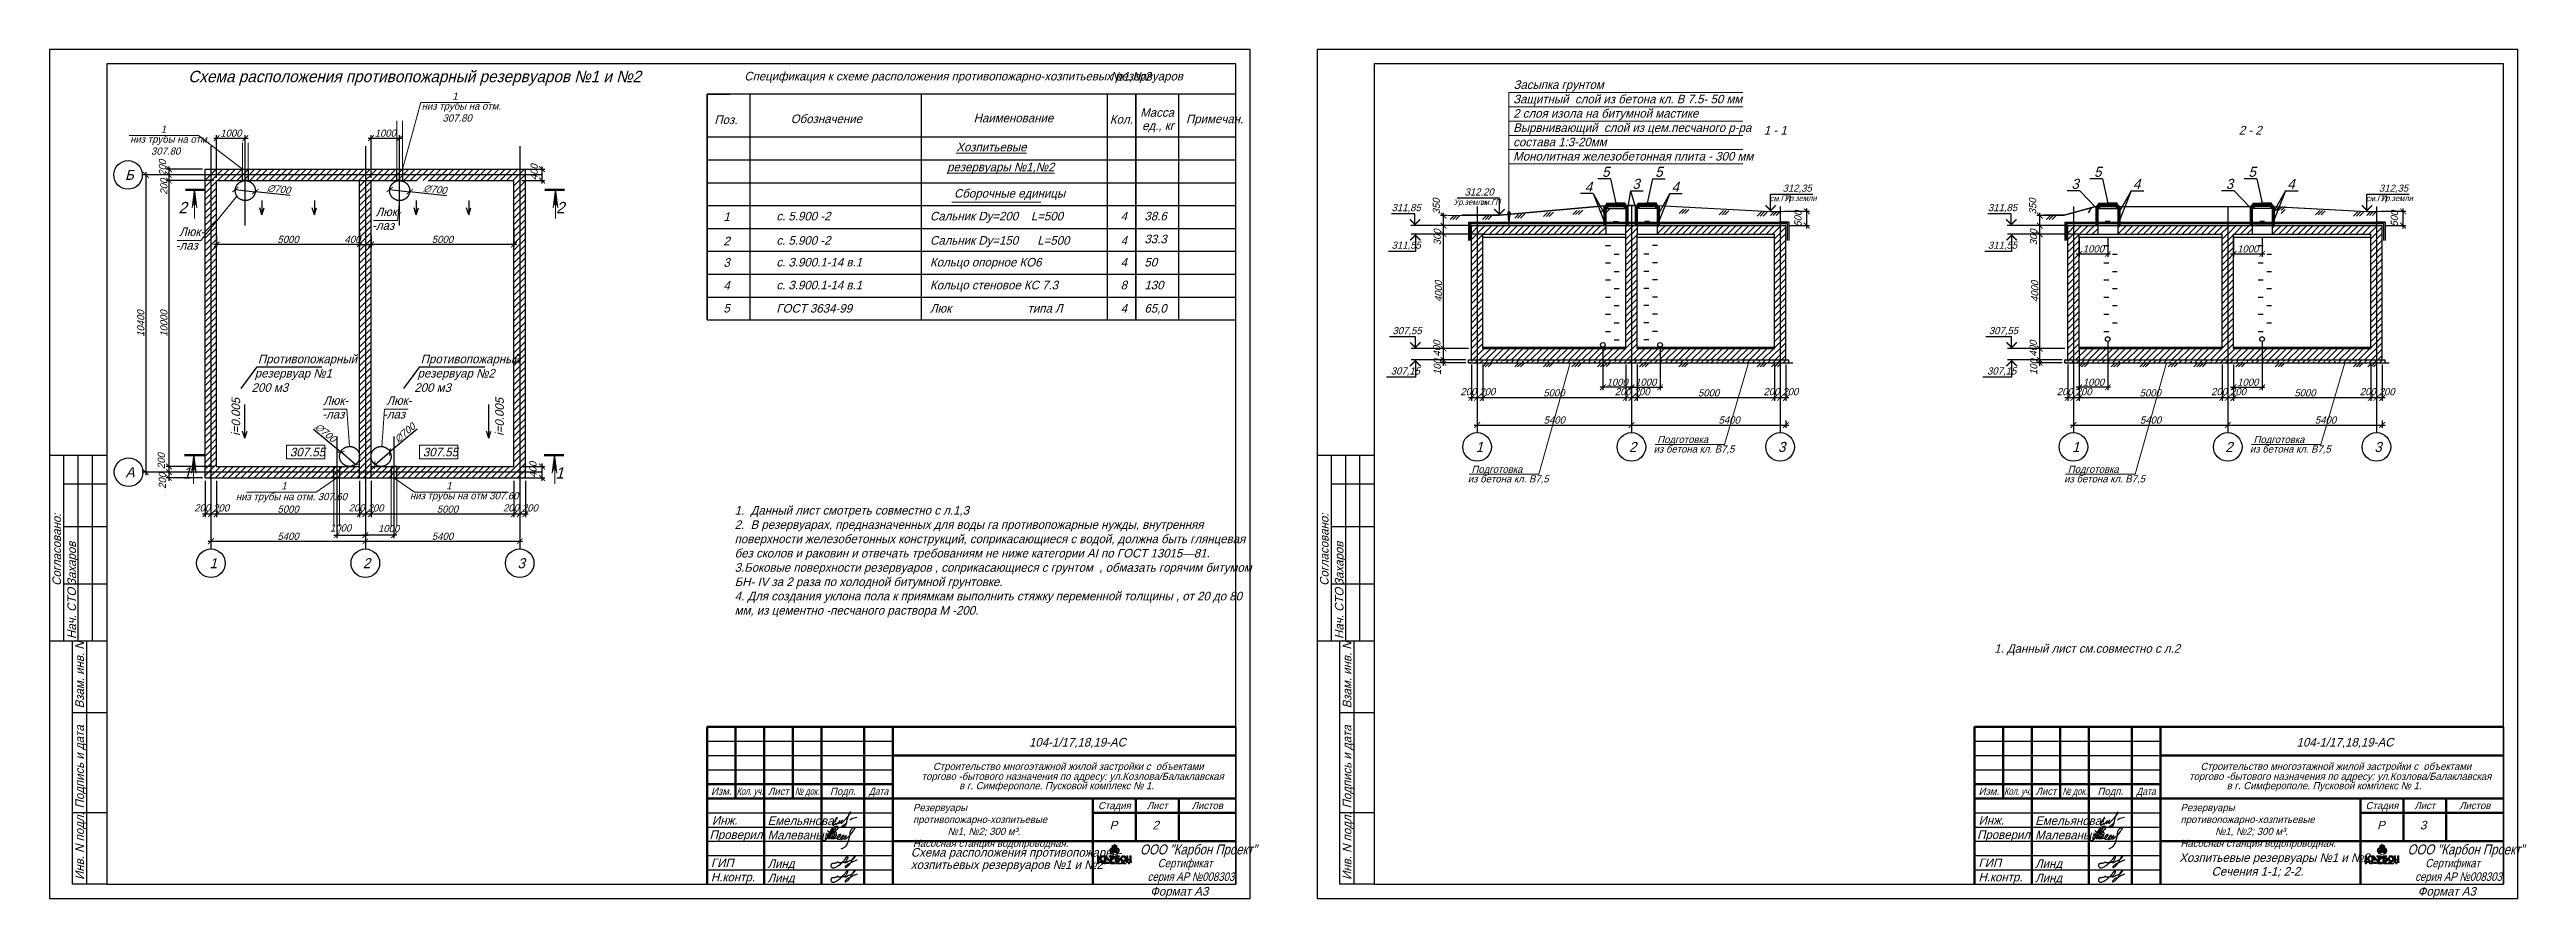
# Model space of a CAD drawing. Header units: millimetres. Extents: x 5929542 to 6152618, y 10240044 to 10382466.
# Drawn here: x 5985647 to 6072293, y 10325100 to 10354800 of the extents above; entities that cross this region are included whole.
import ezdxf
from ezdxf.enums import TextEntityAlignment as Align

# ---------------------------------------------------------------- set-up
doc = ezdxf.new("R2010")
doc.units = ezdxf.units.MM
doc.header["$PDMODE"] = 35
doc.linetypes.add('ACAD_ISO02W100', pattern=[15, 12, -3])
doc.layers.get('Defpoints').update_dxf_attribs({"color": 253})
doc.layers.add('0 @ 1', color=7, linetype='Continuous')
doc.layers.add('2D-чертеж - Общий_Ном._пера__1_Ном._пера__1_Ном._пера__20', color=7, linetype='Continuous', lineweight=0, true_color=0x060000)
doc.layers.add('цоколь_Ном._пера__101_Ном._пера__61', color=7, linetype='Continuous', lineweight=20, true_color=0x6a6a6a)
for name, color, linetype, lineweight in [('Основная', 7, 'Continuous', 30), ('Текст', 134, 'Continuous', 13), ('цоколь_Ном._пера__101_Ном._пера__1', 7, 'Continuous', 15)]:
    doc.layers.add(name, color=color, linetype=linetype, lineweight=lineweight)
doc.styles.add('ГОСТ 2.304', font='mipgost.ttf', dxfattribs={"oblique": 15})
doc.styles.add('Мишин стиль', font='mipgost.ttf')
doc.styles.add('Размеры', font='times.ttf', dxfattribs={"width": 0.6})
doc.dimstyles.new('Размер 200', dxfattribs={"dimtxt": 250, "dimasz": 200, "dimexe": 100, "dimexo": 100, "dimgap": 50, "dimtad": 1, "dimdec": 0, "dimlfac": 2, "dimdsep": 46, "dimtxsty": 'Размеры', "dimblk1": 'ARCHTICK', "dimblk2": 'ARCHTICK', "dimsah": 1, "dimcen": 300, "dimdle": 100, "dimclrd": 256, "dimclre": 256, "dimclrt": 7, "dimaunit": 1, "dimadec": 1, "dimazin": 0, "dimtfac": 1, "dimtdec": 0, "dimtmove": 1, "dimatfit": 3, "dimldrblk": 'ARCHTICK', "dimfxl": 1, "dimtolj": 1, "dimtzin": 0, "dimarcsym": 0})
pattern_1 = [(45, (5620007.16, 11045115.04), (-179.60512, 179.60512), []), (45, (5620186.76, 11045115.04), (-179.60512, 179.60512), [317.5, -63.5, 0, -63.5])]
pattern_2 = [(45, (5685100.078, 10047924.985), (-26.5165043, 26.5165043), [])]
pattern_3 = [(45, (5837459.24, 9946024.857), (-22.097087, 22.097087), [])]
pattern_4 = [(45, (5951446.316, 8943291.166), (-8.83883476, 8.83883476), [])]
pattern_5 = [(45, (5685100.078, 10048224.985), (-26.5165043, 26.5165043), [])]
pattern_6 = [(45, (5640867.5, 11045115.04), (-179.60512, 179.60512), []), (45, (5641047.1, 11045115.04), (-179.60512, 179.60512), [317.5, -63.5, 0, -63.5])]
pattern_7 = [(45, (5702311.31, 10047924.985), (-26.5165043, 26.5165043), [])]
pattern_8 = [(45, (5702311.31, 10048224.985), (-26.5165043, 26.5165043), [])]
pattern_9 = [(45, (5706610.416, 10047924.985), (-26.5165043, 26.5165043), [])]
pattern_10 = [(45, (5706610.416, 10048224.985), (-26.5165043, 26.5165043), [])]

msp = doc.modelspace()

# ---------------------------------------------------------------- texts
at = {"color": 0, "lineweight": 5, "ltscale": 2, "style": 'ГОСТ 2.304', "oblique": 15}
for s, height, p in [('Схема расположения противопожарный резервуаров №1 и №2 ', 400, (5990498.30567, 10353657.46316)), ('Спецификация к схеме расположения противопожарно-хозпитьевых резервуаров ', 300, (6009950.23151, 10353718.39256)), ('№1,№2', 300, (6022758.02896, 10353713.43052)), ('Масса', 300, (6023801.15449, 10352448.2744)), ('Поз.', 300, (6008902.35895, 10352193.0345)), ('Обозначение', 300, (6011574.34601, 10352226.18339)), ('Наименование', 300, (6017973.47395, 10352253.53007)), ('Кол.', 300, (6022738.48516, 10352209.88773)), ('ед., кг', 300, (6023866.21576, 10351985.94868)), ('Примечан.', 300, (6025403.013, 10352223.46566)), ('Люк-', 300, (5997054.91896, 10348971.58769)), ('с. 5.900 -2 ', 300, (6011070.39509, 10348822.10703)), ('Сальник Dу=200    L=500   ', 300, (6016446.99107, 10348822.10703)), ('Сборочные единицы', 300, (6017287.10733, 10349619.77939)), ('4', 300, (6023116.97287, 10348822.10703)), ('38.6', 300, (6023946.99107, 10348822.10703)), ('Люк-', 300, (5990183.80094, 10348276.18208)), ('-лаз', 300, (5996931.07759, 10348493.093)), ('с. 5.900 -2 ', 300, (6011070.39509, 10347972.10703)), ('Сальник Dу=150      L=500', 300, (6016446.99107, 10347972.10703)), ('4', 300, (6023116.97287, 10347972.10703)), ('33.3', 300, (6023946.99107, 10348022.10703)), ('-лаз', 300, (5990059.95958, 10347797.68739)), ('с. 3.900.1-14 в.1', 300, (6011070.39509, 10347210.00298)), ('Кольцо опорное КО6', 300, (6016446.99107, 10347210.00298)), ('4', 300, (6023116.97287, 10347210.00298)), ('50', 300, (6023946.99107, 10347210.00298)), ('с. 3.900.1-14 в.1', 300, (6011070.39509, 10346410.00298)), ('Кольцо стеновое КС 7.3', 300, (6016446.99107, 10346410.00298)), ('8', 300, (6023116.97287, 10346410.00298)), ('130', 300, (6023946.99107, 10346410.00298)), ('ГОСТ 3634-99', 300, (6011070.39509, 10345595.71996)), ('Люк                        типа Л', 300, (6016446.99107, 10345595.71996)), ('4', 300, (6023116.97287, 10345595.71996)), ('65,0', 300, (6023946.99107, 10345595.71996)), ('Люк-', 300, (5995219.56388, 10342369.9553)), ('Люк-', 300, (5997434.58377, 10342369.9553)), ('-лаз', 300, (5995186.53349, 10341891.46061)), ('-лаз', 300, (5997310.7424, 10341891.46061)), ('из бетона кл. В7,5', 250, (6041759.12755, 10340698.55329)), ('Подготовка ', 250, (6041887.22624, 10341033.96845)), ('из бетона кл. В7,5', 250, (6062619.46584, 10340698.55329)), ('Подготовка ', 250, (6062747.56453, 10341033.96845)), ('из бетона кл. В7,5', 250, (6035259.77722, 10339654.96962)), ('Подготовка ', 250, (6035387.87591, 10339990.38479)), ('из бетона кл. В7,5', 250, (6056120.11551, 10339654.96962)), ('Подготовка ', 250, (6056248.21419, 10339990.38479)), ('1. Данный лист см.совместно с л.2', 300, (6053672.17676, 10333696.13184)), ('Схема расположения противопожарно-', 300, (6015777.13985, 10326561.80007)), ('Хозпитьевые резервуары №1 и №2.', 300, (6060147.83071, 10326379.71377)), ('хозпитьевых резервуаров №1 и №2 ', 300, (6015777.13985, 10326130.8063)), ('Сечения 1-1; 2-2. ', 300, (6061276.45752, 10325897.19542))]:
    msp.add_text(s, height=height, dxfattribs=at).set_placement(p)
at = {"lineweight": 25, "ltscale": 2, "style": 'ГОСТ 2.304', "oblique": 15}
for p in [(5999737.13021, 10353046.80641), (5989537.8109, 10351889.60676), (5993754.21325, 10339415.11076), (5999525.88554, 10339415.11076)]:
    msp.add_text('1', height=250, dxfattribs=at).set_placement(p)
at = {"color": 0, "lineweight": 5, "ltscale": 2, "style": 'ГОСТ 2.304', "oblique": 15}
for s, p in [('            1 - 1', (6044276.26665, 10351977.5675)), ('            2 - 2', (6060892.57448, 10351977.5675))]:
    msp.add_text(s, height=300, dxfattribs=at).set_placement(p, align=Align.MIDDLE_LEFT)
at = {"linetype": 'Continuous', "ltscale": 100, "style": 'ГОСТ 2.304', "oblique": 15}
for s, p in [('312,35', (6046272.20875, 10349825.13775)), ('312,35', (6067132.54704, 10349825.13775)), ('311,85', (6032594.47795, 10349145.18438)), ('312.20', (6035145.95428, 10349692.19149)), ('311,85', (6053454.81624, 10349145.18438)), ('311,55', (6032594.47795, 10347830.21065)), ('311,55', (6053454.81624, 10347830.21065)), ('307,55', (6032625.66061, 10344841.3694)), ('307,55', (6053485.9989, 10344841.3694)), ('307,15', (6032564.98458, 10343430.21065)), ('307,15', (6053425.32287, 10343430.21065))]:
    msp.add_text(s, height=250, dxfattribs=at).set_placement(p)
at = {"color": 0, "lineweight": 5, "ltscale": 2, "style": 'ГОСТ 2.304', "oblique": 15}
for p in [(5992313.95389, 10341282.11), (6001537.89176, 10341282.11)]:
    msp.add_text('i=0.005', height=300, rotation=90, dxfattribs=at).set_placement(p)
at = {"ltscale": 2, "style": 'ГОСТ 2.304', "oblique": 15}
for s, p in [('Согласовано:', (5986046.65474, 10337300.26098)), ('Согласовано:', (6030387.45471, 10337300.26098)), ('Захаров', (5986569.53969, 10336809.71074)), ('Захаров', (6030910.33966, 10336809.71074)), ('Нач. СТО', (5986569.53969, 10335074.61812)), ('Нач. СТО', (6030910.33966, 10335074.61812))]:
    msp.add_text(s, height=300, rotation=90, dxfattribs=at).set_placement(p, align=Align.CENTER)
for s, p in [('Взам. инв. N', (5986846.65474, 10331750.26098)), ('Взам. инв. N', (6031187.45471, 10331750.26098)), ('Подпись и дата', (5986846.65474, 10328250.26098)), ('Подпись и дата', (6031187.45471, 10328250.26098)), ('Инв. N подл.', (5986846.65474, 10325750.26098)), ('Инв. N подл.', (6031187.45471, 10325750.26098))]:
    msp.add_text(s, height=300, rotation=90, dxfattribs=at).set_placement(p)
at = {"style": 'ГОСТ 2.304', "oblique": 15}
for p in [(6019909.7765, 10330416.43308), (6064250.57647, 10330416.43308)]:
    msp.add_text('104-1/17,18,19-АС', height=300, dxfattribs=at).set_placement(p)
at = {"linetype": 'Continuous', "lineweight": 25, "style": 'ГОСТ 2.304', "oblique": 15}
for s, p in [('Изм.', (6009146.65474, 10328850.26098)), ('Лист', (6011146.65474, 10328850.26098)), ('Подп.', (6013396.65474, 10328850.26098)), ('Стадия', (6022896.65474, 10328350.26098)), ('Лист', (6024396.65474, 10328350.26098)), ('Листов', (6026146.65474, 10328350.26098)), ('Изм.', (6053487.45471, 10328850.26098)), ('Лист', (6055487.45471, 10328850.26098)), ('Подп.', (6057737.45471, 10328850.26098)), ('Стадия', (6067237.45471, 10328350.26098)), ('Лист', (6068737.45471, 10328350.26098)), ('Листов', (6070487.45471, 10328350.26098))]:
    msp.add_text(s, height=250, dxfattribs=at).set_placement(p, align=Align.MIDDLE_CENTER)
for s, width, p in [('Кол. уч.', 0.65, (6010146.65474, 10328850.26098)), ('№ док.', 0.8, (6012146.65474, 10328850.26098)), ('Дата', 0.9, (6014646.65474, 10328850.26098)), ('Кол. уч.', 0.65, (6054487.45471, 10328850.26098)), ('№ док.', 0.8, (6056487.45471, 10328850.26098)), ('Дата', 0.9, (6058987.45471, 10328850.26098))]:
    msp.add_text(s, height=250, dxfattribs=dict(at, width=width)).set_placement(p, align=Align.MIDDLE_CENTER)
at = {"style": 'ГОСТ 2.304', "oblique": 15}
for s, p in [('Емельянова', (6010765.09276, 10327818.67476)), ('Малеваный', (6010765.09276, 10327318.67476)), ('Емельянова', (6055105.89273, 10327818.67476)), ('Малеваный', (6055105.89273, 10327318.67476)), ('Линд', (6010765.09276, 10326318.67476)), ('Линд', (6010765.09276, 10325818.67476)), ('Линд', (6055105.89273, 10326318.67476)), ('Линд', (6055105.89273, 10325818.67476))]:
    msp.add_text(s, height=300, dxfattribs=at).set_placement(p, align=Align.MIDDLE_LEFT)
at = {"ltscale": 2, "style": 'ГОСТ 2.304', "oblique": 15}
for p in [(6024146.65474, 10325200.26098), (6068487.45471, 10325200.26098)]:
    msp.add_text('Формат A3', height=300, dxfattribs=at).set_placement(p)
at = {"color": 0, "lineweight": 5, "ltscale": 2, "attachment_point": 1, "style": 'ГОСТ 2.304'}
for s, insert, char_height, width in [('Засыпка грунтом', (6036859.02429, 10353721.45997), 300, 9657.562472), ('\\pi590.93; низ трубы на отм.    \\P\\pi1417;307.80', (5997980.09827, 10352946.80641), 250, 3710.9600501), ('2 слоя изола на битумной мастике', (6036846.5945, 10352716.21958), 300, 9657.562472), ('Защитный  слой из бетона кл. В 7.5- 50 мм', (6036846.5945, 10353216.21958), 300, 9657.562472), ('\\pi590.93; низ трубы на отм.    \\P\\pi1417;307.80', (5987780.77895, 10351789.60676), 250, 3710.9600501), ('Вырвнивающий  слой из цем.песчаного р-ра состава 1:3-20мм', (6036846.5945, 10352216.21958), 300, 9657.562472), ('           {\\Lрезервуары №1,№2}', (6015815.64244, 10350840.59034), 300, 9162.9486), ('{\\LХозпитьевые}', (6017366.74918, 10351536.71848), 300, 9162.9486), ('Монолитная железобетонная плита - 300 мм', (6036846.5945, 10351216.21958), 300, 9657.562472), ('1', (6009220.21152, 10349100.1379), 300, 622.0853476), ('2', (6009220.21152, 10348250.1379), 300, 622.0853476), ('3', (6009220.21152, 10347500.1379), 300, 622.0853476), ('4', (6009220.21152, 10346700.1379), 300, 622.0853476), ('5', (6009220.21152, 10345900.1379), 300, 622.0853476), ('  Противопожарный    \\P резервуар №1\\P200 м3', (5992713.12087, 10344124.46568, -3000), 300, 3710.9600501), ('  Противопожарный    \\P резервуар №2\\P200 м3', (5998407.39562, 10344124.46568, -3000), 300, 3710.9600501), ('307.55', (5994056.66939, 10340866.72133), 300, 3710.9600501), ('307.55', (5998706.34496, 10340866.72133), 300, 3710.9600501), ('\\pi201.37; низ трубы на отм. 307.60', (5991870.48864, 10339284.33377), 250, 3951.1728855), ('\\pi393.44; низ трубы на отм 307.60\\P\\pi1923.5;    ', (5997768.85359, 10339315.11076), 250, 4275.5033911), ('1.  Данный лист смотреть совместно с л.1,3\\P2.  В резервуарах, предназначенных для воды га противопожарные нужды, внутренняя поверхности железобетонных конструкций, соприкасающиеся с водой, должна быть глянцевая без сколов и раковин и отвечать требованиям не ниже категории АI по ГОСТ 13015—81. \\P3.{\\A1;Боковые поверхности резервуаров , соприкасающиеся с грунтом  , обмазать горячим битумом БН- IV за 2 раза по холодной битумной грунтовке.\\P4. Для создания уклона пола к приямкам выполнить стяжку переменной толщины , от 20 до 80 мм, из цементно -песчаного раствора М -200.}', (6009612.46752, 10338829.6137), 300, 18274.6272121)]:
    msp.add_mtext(s, dxfattribs=dict(at, insert=insert, char_height=char_height, width=width))
at = {"linetype": 'Continuous', "lineweight": 25, "ltscale": 100, "char_height": 350, "attachment_point": 1, "style": 'ГОСТ 2.304'}
for s, insert, width in [('Б', (5988288.1521, 10350589.22621), 350), ('\\fMipgost|b0|i0|c1|p34;\\W1.0000000000;\\T1.0000000000;\\o\\l1', (6035536.40563, 10341071.60426), 249.75), ('\\fMipgost|b0|i0|c1|p34;\\W1.0000000000;\\T1.0000000000;\\o\\l2', (6040898.01358, 10341071.60426), 326.75), ('\\fMipgost|b0|i0|c1|p34;\\W1.0000000000;\\T1.0000000000;\\o\\l3', (6046111.15692, 10341071.60426), 300), ('\\fMipgost|b0|i0|c1|p34;\\W1.0000000000;\\T1.0000000000;\\o\\l1', (6056396.74392, 10341071.60426), 249.75), ('\\fMipgost|b0|i0|c1|p34;\\W1.0000000000;\\T1.0000000000;\\o\\l2', (6061758.35187, 10341071.60426), 326.75), ('\\fMipgost|b0|i0|c1|p34;\\W1.0000000000;\\T1.0000000000;\\o\\l3', (6066971.49521, 10341071.60426), 300), ('\\fMipgost|b0|i0|c1|p34;\\W1.0000000000;\\T1.0000000000;\\o\\lА', (5988307.42872, 10340189.22621), 350), ('\\fMipgost|b0|i0|c1|p34;\\W1.0000000000;\\T1.0000000000;\\o\\l1', (5991243.2552, 10337004.25067), 249.75), ('\\fMipgost|b0|i0|c1|p34;\\W1.0000000000;\\T1.0000000000;\\o\\l2', (5996606.46011, 10337004.25067), 326.75), ('\\fMipgost|b0|i0|c1|p34;\\W1.0000000000;\\T1.0000000000;\\o\\l3', (6002018.71011, 10337004.25067), 300)]:
    msp.add_mtext(s, dxfattribs=dict(at, insert=insert, width=width))
at = {"char_height": 300, "width": 1579.06, "attachment_point": 1, "style": 'ГОСТ 2.304'}
for s, insert in [('Проверил.', (6008736.69583, 10327481.8361)), ('Инж.', (6008819.28847, 10327981.8361)), ('Проверил.', (6053077.49579, 10327481.8361)), ('Инж.', (6053126.96674, 10327981.8361)), ('Н.контр.', (6008782.68336, 10325996.98754)), ('ГИП', (6008782.68336, 10326496.98754)), ('Н.контр.', (6053123.48333, 10325996.98754)), ('ГИП', (6053123.48333, 10326496.98754))]:
    msp.add_mtext(s, dxfattribs=dict(at, insert=insert))
at = {"color": 0, "char_height": 300, "width": 4089.2546803, "attachment_point": 1, "style": 'ГОСТ 2.304'}
for s, insert in [('Р', (6022728.48666, 10327815.14501)), ('2', (6024228.48666, 10327815.14501)), ('Р', (6067069.28663, 10327815.14501)), ('3', (6068569.28663, 10327815.14501))]:
    msp.add_mtext(s, dxfattribs=dict(at, insert=insert))
at = {"layer": '0 @ 1', "ltscale": 0.5, "style": 'ГОСТ 2.304', "oblique": 15}
for s, p in [('4', (6039355.0504, 10349823.64864)), ('5', (6039957.02038, 10350346.73646)), ('3', (6041015.42078, 10349926.20178)), ('5', (6041813.50677, 10350346.73646)), ('4', (6042390.22676, 10349823.64864)), ('3', (6056375.72593, 10349926.20178)), ('5', (6057168.25202, 10350346.73646)), ('4', (6058530.46064, 10349926.20178)), ('3', (6061774.83259, 10349926.20178)), ('5', (6062567.35867, 10350346.73646)), ('4', (6063929.5673, 10349926.20178))]:
    msp.add_text(s, height=350, dxfattribs=at).set_placement(p)
at = {"layer": '0 @ 1', "linetype": 'ByBlock', "lineweight": 9, "style": 'ГОСТ 2.304', "oblique": 15}
for s, p in [('2', (5990156.45093, 10349068.91023)), ('2', (6003366.59139, 10349068.91023)), ('1', (5990301.92172, 10339785.95365)), ('1', (6003339.19045, 10339785.95365))]:
    msp.add_text(s, height=400, dxfattribs=at).set_placement(p)
at = {"layer": '0 @ 1', "style": 'ГОСТ 2.304', "oblique": 15}
for s, p in [('торгово -бытового назначения по адресу: ул.Козлова/Балаклавская', (6016156.80187, 10329249.55248)), ('Строительство многоэтажной жилой застройки с  объектами', (6016548.99365, 10329596.92246)), (' в г. Симферополе. Пусковой комплекс № 1. ', (6017374.5374, 10328921.34773)), ('торгово -бытового назначения по адресу: ул.Козлова/Балаклавская', (6060497.60184, 10329249.55248)), ('Строительство многоэтажной жилой застройки с  объектами', (6060889.79361, 10329596.92246)), (' в г. Симферополе. Пусковой комплекс № 1. ', (6061715.33736, 10328921.34773))]:
    msp.add_text(s, height=250, dxfattribs=at).set_placement(p)
at = {"layer": '0 @ 1', "ltscale": 0.5, "char_height": 200, "width": 3410.3674534, "style": 'ГОСТ 2.304'}
for s, insert, attachment_point in [('{\\W0.9;Ур.земли}', (6034763.76133, 10349564.27805), 1), ('{\\W0.9;см.ГП}', (6035688.49233, 10349559.5762), 1), ('{\\W0.9;см.ГП}', (6046533.4207, 10349692.52246), 3), ('{\\W0.9;Ур.земли}', (6047458.15169, 10349697.22431), 3), ('{\\W0.9;см.ГП}', (6067393.75899, 10349692.52246), 3), ('{\\W0.9;Ур.земли}', (6068318.48998, 10349697.22431), 3)]:
    msp.add_mtext(s, dxfattribs=dict(at, insert=insert, attachment_point=attachment_point))
at = {"layer": '0 @ 1', "char_height": 250, "width": 6006.4352839, "attachment_point": 1, "style": 'ГОСТ 2.304'}
for insert in [(6015851.8083, 10328405.64142), (6060192.60827, 10328405.64142)]:
    msp.add_mtext('Резервуары {\\fTimes New Roman|b0|i0|c204|p18;  }противопожарно-хозпитьевые     \\P             №1, №2; 300 м³.\\PНасосная станция водопроводная.', dxfattribs=dict(at, insert=insert))

# ---------------------------------------------------------------- blocks, each defined once
blk = doc.blocks.new('_ArchTick')
at = {"color": 0, "linetype": 'ByBlock', "const_width": 0.15}
blk.add_lwpolyline([(-0.5, -0.5), (0.5, 0.5)], dxfattribs=at)
blk = doc.blocks.new('*D23')
at = {"lineweight": -2, "transparency": 16777216}
for p, q in [((5989113, 10350414), (5988912, 10350414)), ((5989012, 10350514), (5989012, 10339914)), ((5989113, 10340014), (5988912, 10340014))]:
    blk.add_line(p, q, dxfattribs=at)
at = {"layer": 'Defpoints', "color": 0, "transparency": 16777216}
for p in [(5989213, 10350414), (5989012, 10340014), (5989213, 10340014)]:
    blk.add_point(p, dxfattribs=at)
at = {"lineweight": -2, "transparency": 16777216, "xscale": 200, "yscale": 200, "zscale": 200}
for p, rotation in [((5989012, 10350414), 90), ((5989012, 10340014), 270)]:
    blk.add_blockref('_ArchTick', p, dxfattribs=dict(at, rotation=rotation))
at = {"color": 7, "transparency": 16777216, "insert": (5988837, 10345214), "char_height": 250, "attachment_point": 5, "rotation": 90, "style": 'ГОСТ 2.304'}
blk.add_mtext('\\A1;10400', dxfattribs=at)
blk = doc.blocks.new('*D24')
at = {"lineweight": -2, "transparency": 16777216}
for p, q in [((5990993, 10350614), (5989723, 10350614)), ((5990993, 10350414), (5989723, 10350414)), ((5989823, 10350714), (5989823, 10350314))]:
    blk.add_line(p, q, dxfattribs=at)
at = {"layer": 'Defpoints', "color": 0, "transparency": 16777216}
for p in [(5989823, 10350414), (5991093, 10350614), (5991093, 10350414)]:
    blk.add_point(p, dxfattribs=at)
at = {"lineweight": -2, "transparency": 16777216, "xscale": 200, "yscale": 200, "zscale": 200}
for p, rotation in [((5989823, 10350614), 90), ((5989823, 10350414), 270)]:
    blk.add_blockref('_ArchTick', p, dxfattribs=dict(at, rotation=rotation))
at = {"color": 7, "transparency": 16777216, "insert": (5989598, 10350664), "char_height": 250, "attachment_point": 5, "rotation": 90, "style": 'ГОСТ 2.304'}
blk.add_mtext('\\A1;200', dxfattribs=at)
blk = doc.blocks.new('*D25')
at = {"lineweight": -2, "transparency": 16777216}
for p, q in [((5990993, 10350414), (5989723, 10350414)), ((5991393, 10350214), (5989723, 10350214)), ((5989823, 10350514), (5989823, 10350114))]:
    blk.add_line(p, q, dxfattribs=at)
at = {"layer": 'Defpoints', "color": 0, "transparency": 16777216}
for p in [(5989823, 10350214), (5991093, 10350414), (5991493, 10350214)]:
    blk.add_point(p, dxfattribs=at)
at = {"lineweight": -2, "transparency": 16777216, "xscale": 200, "yscale": 200, "zscale": 200}
for p, rotation in [((5989823, 10350414), 90), ((5989823, 10350214), 270)]:
    blk.add_blockref('_ArchTick', p, dxfattribs=dict(at, rotation=rotation))
at = {"color": 7, "transparency": 16777216, "insert": (5989648, 10350000), "char_height": 250, "attachment_point": 5, "rotation": 90, "style": 'ГОСТ 2.304'}
blk.add_mtext('\\A1;200', dxfattribs=at)
blk = doc.blocks.new('*D26')
at = {"lineweight": -2, "transparency": 16777216}
for p, q in [((5991393, 10350214), (5989723, 10350214)), ((5989823, 10350314), (5989823, 10340114)), ((5991393, 10340214), (5989723, 10340214))]:
    blk.add_line(p, q, dxfattribs=at)
at = {"layer": 'Defpoints', "color": 0, "transparency": 16777216}
for p in [(5991493, 10350214), (5989823, 10340214), (5991493, 10340214)]:
    blk.add_point(p, dxfattribs=at)
at = {"lineweight": -2, "transparency": 16777216, "xscale": 200, "yscale": 200, "zscale": 200}
for p, rotation in [((5989823, 10350214), 90), ((5989823, 10340214), 270)]:
    blk.add_blockref('_ArchTick', p, dxfattribs=dict(at, rotation=rotation))
at = {"color": 7, "transparency": 16777216, "insert": (5989648, 10345214), "char_height": 250, "attachment_point": 5, "rotation": 90, "style": 'ГОСТ 2.304'}
blk.add_mtext('\\A1;10000', dxfattribs=at)
blk = doc.blocks.new('*D27')
at = {"lineweight": -2, "transparency": 16777216}
for p, q in [((5991393, 10340214), (5989723, 10340214)), ((5990993, 10340014), (5989723, 10340014)), ((5989823, 10340314), (5989823, 10339914))]:
    blk.add_line(p, q, dxfattribs=at)
at = {"layer": 'Defpoints', "color": 0, "transparency": 16777216}
for p in [(5989823, 10340014), (5991093, 10340014), (5991493, 10340214)]:
    blk.add_point(p, dxfattribs=at)
at = {"lineweight": -2, "transparency": 16777216, "xscale": 200, "yscale": 200, "zscale": 200}
for p, rotation in [((5989823, 10340214), 90), ((5989823, 10340014), 270)]:
    blk.add_blockref('_ArchTick', p, dxfattribs=dict(at, rotation=rotation))
at = {"color": 7, "transparency": 16777216, "insert": (5989557, 10340402), "char_height": 250, "attachment_point": 5, "rotation": 90, "style": 'ГОСТ 2.304'}
blk.add_mtext('\\A1;200', dxfattribs=at)
blk = doc.blocks.new('*D28')
at = {"lineweight": -2, "transparency": 16777216}
for p, q in [((5990993, 10340014), (5989723, 10340014)), ((5990993, 10339814), (5989723, 10339814)), ((5989823, 10340114), (5989823, 10339714))]:
    blk.add_line(p, q, dxfattribs=at)
at = {"layer": 'Defpoints', "color": 0, "transparency": 16777216}
for p in [(5989823, 10339814), (5991093, 10340014), (5991093, 10339814)]:
    blk.add_point(p, dxfattribs=at)
at = {"lineweight": -2, "transparency": 16777216, "xscale": 200, "yscale": 200, "zscale": 200}
for p, rotation in [((5989823, 10340014), 90), ((5989823, 10339814), 270)]:
    blk.add_blockref('_ArchTick', p, dxfattribs=dict(at, rotation=rotation))
at = {"color": 7, "transparency": 16777216, "insert": (5989594, 10339710), "char_height": 250, "attachment_point": 5, "rotation": 90, "style": 'ГОСТ 2.304'}
blk.add_mtext('\\A1;200', dxfattribs=at)
blk = doc.blocks.new('*D29')
at = {"lineweight": -2, "transparency": 16777216}
for p, q in [((5991193, 10337595), (5996793, 10337595)), ((5991293, 10337576), (5991293, 10337495))]:
    blk.add_line(p, q, dxfattribs=at)
at = {"layer": 'Defpoints', "color": 0, "transparency": 16777216}
for p in [(5991293, 10337676), (5996693, 10337595), (5996693, 10337595)]:
    blk.add_point(p, dxfattribs=at)
at = {"lineweight": -2, "transparency": 16777216, "xscale": 200, "yscale": 200, "zscale": 200, "rotation": 180}
blk.add_blockref('_ArchTick', (5991293, 10337595), dxfattribs=at)
at = {"lineweight": -2, "transparency": 16777216, "xscale": 200, "yscale": 200, "zscale": 200}
blk.add_blockref('_ArchTick', (5996693, 10337595), dxfattribs=at)
at = {"color": 7, "transparency": 16777216, "insert": (5993993, 10337770), "char_height": 250, "attachment_point": 5, "style": 'ГОСТ 2.304'}
blk.add_mtext('\\A1;5400', dxfattribs=at)
blk = doc.blocks.new('*D30')
at = {"lineweight": -2, "transparency": 16777216}
for p, q in [((5996594, 10337595), (6002194, 10337595)), ((5996694, 10337576), (5996694, 10337495)), ((6002094, 10337754), (6002094, 10337495))]:
    blk.add_line(p, q, dxfattribs=at)
at = {"layer": 'Defpoints', "color": 0, "transparency": 16777216}
for p in [(6002094, 10337854), (5996694, 10337676), (6002094, 10337595)]:
    blk.add_point(p, dxfattribs=at)
at = {"lineweight": -2, "transparency": 16777216, "xscale": 200, "yscale": 200, "zscale": 200, "rotation": 180}
blk.add_blockref('_ArchTick', (5996694, 10337595), dxfattribs=at)
at = {"lineweight": -2, "transparency": 16777216, "xscale": 200, "yscale": 200, "zscale": 200}
blk.add_blockref('_ArchTick', (6002094, 10337595), dxfattribs=at)
at = {"color": 7, "transparency": 16777216, "insert": (5999394, 10337770), "char_height": 250, "attachment_point": 5, "style": 'ГОСТ 2.304'}
blk.add_mtext('\\A1;5400', dxfattribs=at)
blk = doc.blocks.new('*D31')
at = {"lineweight": -2, "transparency": 16777216}
for p, q in [((5991293, 10339714), (5991293, 10338445)), ((5991493, 10339714), (5991493, 10338445)), ((5991593, 10338545), (5991193, 10338545))]:
    blk.add_line(p, q, dxfattribs=at)
at = {"layer": 'Defpoints', "color": 0, "transparency": 16777216}
for p in [(5991293, 10339814), (5991493, 10339814), (5991293, 10338545)]:
    blk.add_point(p, dxfattribs=at)
at = {"lineweight": -2, "transparency": 16777216, "xscale": 200, "yscale": 200, "zscale": 200, "rotation": 180}
blk.add_blockref('_ArchTick', (5991293, 10338545), dxfattribs=at)
at = {"lineweight": -2, "transparency": 16777216, "xscale": 200, "yscale": 200, "zscale": 200}
blk.add_blockref('_ArchTick', (5991493, 10338545), dxfattribs=at)
at = {"color": 7, "transparency": 16777216, "insert": (5991650, 10338761), "char_height": 250, "attachment_point": 5, "style": 'ГОСТ 2.304'}
blk.add_mtext('\\A1;200', dxfattribs=at)
blk = doc.blocks.new('*D32')
at = {"lineweight": -2, "transparency": 16777216}
for p, q in [((5991093, 10339714), (5991093, 10338445)), ((5991293, 10339714), (5991293, 10338445)), ((5991393, 10338545), (5990993, 10338545))]:
    blk.add_line(p, q, dxfattribs=at)
at = {"layer": 'Defpoints', "color": 0, "transparency": 16777216}
for p in [(5991093, 10339814), (5991293, 10339814), (5991093, 10338545)]:
    blk.add_point(p, dxfattribs=at)
at = {"lineweight": -2, "transparency": 16777216, "xscale": 200, "yscale": 200, "zscale": 200, "rotation": 180}
blk.add_blockref('_ArchTick', (5991093, 10338545), dxfattribs=at)
at = {"lineweight": -2, "transparency": 16777216, "xscale": 200, "yscale": 200, "zscale": 200}
blk.add_blockref('_ArchTick', (5991293, 10338545), dxfattribs=at)
at = {"color": 7, "transparency": 16777216, "insert": (5990988, 10338763), "char_height": 250, "attachment_point": 5, "style": 'ГОСТ 2.304'}
blk.add_mtext('\\A1;200', dxfattribs=at)
blk = doc.blocks.new('*D33')
at = {"lineweight": -2, "transparency": 16777216}
for p, q in [((5996694, 10339714), (5996694, 10338445)), ((5996894, 10339714), (5996894, 10338445)), ((5996994, 10338545), (5996594, 10338545))]:
    blk.add_line(p, q, dxfattribs=at)
at = {"layer": 'Defpoints', "color": 0, "transparency": 16777216}
for p in [(5996694, 10339814), (5996894, 10339814), (5996694, 10338545)]:
    blk.add_point(p, dxfattribs=at)
at = {"lineweight": -2, "transparency": 16777216, "xscale": 200, "yscale": 200, "zscale": 200, "rotation": 180}
blk.add_blockref('_ArchTick', (5996694, 10338545), dxfattribs=at)
at = {"lineweight": -2, "transparency": 16777216, "xscale": 200, "yscale": 200, "zscale": 200}
blk.add_blockref('_ArchTick', (5996894, 10338545), dxfattribs=at)
at = {"color": 7, "transparency": 16777216, "insert": (5997051, 10338761), "char_height": 250, "attachment_point": 5, "style": 'ГОСТ 2.304'}
blk.add_mtext('\\A1;200', dxfattribs=at)
blk = doc.blocks.new('*D34')
at = {"lineweight": -2, "transparency": 16777216}
for p, q in [((5996494, 10339714), (5996494, 10338445)), ((5996694, 10339714), (5996694, 10338445)), ((5996794, 10338545), (5996394, 10338545))]:
    blk.add_line(p, q, dxfattribs=at)
at = {"layer": 'Defpoints', "color": 0, "transparency": 16777216}
for p in [(5996494, 10339814), (5996694, 10339814), (5996494, 10338545)]:
    blk.add_point(p, dxfattribs=at)
at = {"lineweight": -2, "transparency": 16777216, "xscale": 200, "yscale": 200, "zscale": 200, "rotation": 180}
blk.add_blockref('_ArchTick', (5996494, 10338545), dxfattribs=at)
at = {"lineweight": -2, "transparency": 16777216, "xscale": 200, "yscale": 200, "zscale": 200}
blk.add_blockref('_ArchTick', (5996694, 10338545), dxfattribs=at)
at = {"color": 7, "transparency": 16777216, "insert": (5996389, 10338763), "char_height": 250, "attachment_point": 5, "style": 'ГОСТ 2.304'}
blk.add_mtext('\\A1;200', dxfattribs=at)
blk = doc.blocks.new('*D35')
at = {"lineweight": -2, "transparency": 16777216}
for p, q in [((6002094, 10339714), (6002094, 10338445)), ((6002294, 10339714), (6002294, 10338445)), ((6002394, 10338545), (6001994, 10338545))]:
    blk.add_line(p, q, dxfattribs=at)
at = {"layer": 'Defpoints', "color": 0, "transparency": 16777216}
for p in [(6002094, 10339814), (6002294, 10339814), (6002094, 10338545)]:
    blk.add_point(p, dxfattribs=at)
at = {"lineweight": -2, "transparency": 16777216, "xscale": 200, "yscale": 200, "zscale": 200, "rotation": 180}
blk.add_blockref('_ArchTick', (6002094, 10338545), dxfattribs=at)
at = {"lineweight": -2, "transparency": 16777216, "xscale": 200, "yscale": 200, "zscale": 200}
blk.add_blockref('_ArchTick', (6002294, 10338545), dxfattribs=at)
at = {"color": 7, "transparency": 16777216, "insert": (6002451, 10338761), "char_height": 250, "attachment_point": 5, "style": 'ГОСТ 2.304'}
blk.add_mtext('\\A1;200', dxfattribs=at)
blk = doc.blocks.new('*D36')
at = {"lineweight": -2, "transparency": 16777216}
for p, q in [((6001894, 10339714), (6001894, 10338445)), ((6002094, 10339714), (6002094, 10338445)), ((6002194, 10338545), (6001794, 10338545))]:
    blk.add_line(p, q, dxfattribs=at)
at = {"layer": 'Defpoints', "color": 0, "transparency": 16777216}
for p in [(6001894, 10339814), (6002094, 10339814), (6001894, 10338545)]:
    blk.add_point(p, dxfattribs=at)
at = {"lineweight": -2, "transparency": 16777216, "xscale": 200, "yscale": 200, "zscale": 200, "rotation": 180}
blk.add_blockref('_ArchTick', (6001894, 10338545), dxfattribs=at)
at = {"lineweight": -2, "transparency": 16777216, "xscale": 200, "yscale": 200, "zscale": 200}
blk.add_blockref('_ArchTick', (6002094, 10338545), dxfattribs=at)
at = {"color": 7, "transparency": 16777216, "insert": (6001789, 10338763), "char_height": 250, "attachment_point": 5, "style": 'ГОСТ 2.304'}
blk.add_mtext('\\A1;200', dxfattribs=at)
blk = doc.blocks.new('*D37')
at = {"lineweight": -2, "transparency": 16777216}
for p, q in [((5996894, 10339714), (5996894, 10338445)), ((6001894, 10339714), (6001894, 10338445)), ((6001994, 10338545), (5996794, 10338545))]:
    blk.add_line(p, q, dxfattribs=at)
at = {"layer": 'Defpoints', "color": 0, "transparency": 16777216}
for p in [(5996894, 10339814), (6001894, 10339814), (5996894, 10338545)]:
    blk.add_point(p, dxfattribs=at)
at = {"lineweight": -2, "transparency": 16777216, "xscale": 200, "yscale": 200, "zscale": 200, "rotation": 180}
blk.add_blockref('_ArchTick', (5996894, 10338545), dxfattribs=at)
at = {"lineweight": -2, "transparency": 16777216, "xscale": 200, "yscale": 200, "zscale": 200}
blk.add_blockref('_ArchTick', (6001894, 10338545), dxfattribs=at)
at = {"color": 7, "transparency": 16777216, "insert": (5999569, 10338720), "char_height": 250, "attachment_point": 5, "style": 'ГОСТ 2.304'}
blk.add_mtext('\\A1;5000', dxfattribs=at)
blk = doc.blocks.new('*D38')
at = {"lineweight": -2, "transparency": 16777216}
for p, q in [((5991493, 10339714), (5991493, 10338445)), ((5996493, 10339714), (5996493, 10338445)), ((5996593, 10338545), (5991393, 10338545))]:
    blk.add_line(p, q, dxfattribs=at)
at = {"layer": 'Defpoints', "color": 0, "transparency": 16777216}
for p in [(5991493, 10339814), (5996493, 10339814), (5991493, 10338545)]:
    blk.add_point(p, dxfattribs=at)
at = {"lineweight": -2, "transparency": 16777216, "xscale": 200, "yscale": 200, "zscale": 200, "rotation": 180}
blk.add_blockref('_ArchTick', (5991493, 10338545), dxfattribs=at)
at = {"lineweight": -2, "transparency": 16777216, "xscale": 200, "yscale": 200, "zscale": 200}
blk.add_blockref('_ArchTick', (5996493, 10338545), dxfattribs=at)
at = {"color": 7, "transparency": 16777216, "insert": (5993993, 10338720), "char_height": 250, "attachment_point": 5, "style": 'ГОСТ 2.304'}
blk.add_mtext('\\A1;5000', dxfattribs=at)
blk = doc.blocks.new('*D39')
at = {"lineweight": -2, "transparency": 16777216}
for p in [(5992145, 10349903), (5994062, 10349691)]:
    blk.add_line(p, (5992841, 10349826), dxfattribs=at)
at = {"layer": 'Defpoints', "color": 0, "transparency": 16777216}
for p in [(5992145, 10349903), (5992841, 10349826)]:
    blk.add_point(p, dxfattribs=at)
at = {"lineweight": -2, "transparency": 16777216, "xscale": 200, "yscale": 200, "zscale": 200}
for p, rotation in [((5992145, 10349903), 353.6876446743543), ((5992841, 10349826), 173.6876446743543)]:
    blk.add_blockref('_ArchTick', p, dxfattribs=dict(at, rotation=rotation))
at = {"color": 7, "transparency": 16777216, "insert": (5993669, 10349911), "char_height": 250, "attachment_point": 5, "rotation": 353.68764, "style": 'ГОСТ 2.304'}
blk.add_mtext('\\A1;∅700', dxfattribs=at)
blk = doc.blocks.new('*D40')
at = {"lineweight": -2, "transparency": 16777216}
for p, q in [((5991493, 10348266), (5991493, 10347882)), ((5996493, 10348542), (5996493, 10347882)), ((5996593, 10347982), (5991393, 10347982))]:
    blk.add_line(p, q, dxfattribs=at)
at = {"layer": 'Defpoints', "color": 0, "transparency": 16777216}
for p in [(5991493, 10348366), (5996493, 10348642), (5991493, 10347982)]:
    blk.add_point(p, dxfattribs=at)
at = {"lineweight": -2, "transparency": 16777216, "xscale": 200, "yscale": 200, "zscale": 200, "rotation": 180}
blk.add_blockref('_ArchTick', (5991493, 10347982), dxfattribs=at)
at = {"lineweight": -2, "transparency": 16777216, "xscale": 200, "yscale": 200, "zscale": 200}
blk.add_blockref('_ArchTick', (5996493, 10347982), dxfattribs=at)
at = {"color": 7, "transparency": 16777216, "insert": (5993993, 10348157), "char_height": 250, "attachment_point": 5, "style": 'ГОСТ 2.304'}
blk.add_mtext('\\A1;5000', dxfattribs=at)
blk = doc.blocks.new('*D41')
at = {"lineweight": -2, "transparency": 16777216}
for p in [(5997546, 10349903), (5999528, 10349682)]:
    blk.add_line(p, (5998242, 10349826), dxfattribs=at)
at = {"layer": 'Defpoints', "color": 0, "transparency": 16777216}
for p in [(5997546, 10349903), (5998242, 10349826)]:
    blk.add_point(p, dxfattribs=at)
at = {"lineweight": -2, "transparency": 16777216, "xscale": 200, "yscale": 200, "zscale": 200}
for p, rotation in [((5997546, 10349903), 353.651311495334), ((5998242, 10349826), 173.6513114953341)]:
    blk.add_blockref('_ArchTick', p, dxfattribs=dict(at, rotation=rotation))
at = {"color": 7, "transparency": 16777216, "insert": (5999135, 10349903), "char_height": 250, "attachment_point": 5, "rotation": 353.65131, "style": 'ГОСТ 2.304'}
blk.add_mtext('\\A1;∅700', dxfattribs=at)
blk = doc.blocks.new('*D42')
at = {"lineweight": -2, "transparency": 16777216}
for p, q in [((5996794, 10351700), (5997994, 10351700)), ((5996894, 10350314), (5996894, 10351800)), ((5997894, 10351223), (5997894, 10351800))]:
    blk.add_line(p, q, dxfattribs=at)
at = {"layer": 'Defpoints', "color": 0, "transparency": 16777216}
for p in [(5997894, 10351700), (5997894, 10351123), (5996894, 10350214)]:
    blk.add_point(p, dxfattribs=at)
at = {"lineweight": -2, "transparency": 16777216, "xscale": 200, "yscale": 200, "zscale": 200, "rotation": 180}
blk.add_blockref('_ArchTick', (5996894, 10351700), dxfattribs=at)
at = {"lineweight": -2, "transparency": 16777216, "xscale": 200, "yscale": 200, "zscale": 200}
blk.add_blockref('_ArchTick', (5997894, 10351700), dxfattribs=at)
at = {"color": 7, "transparency": 16777216, "insert": (5997394, 10351875), "char_height": 250, "attachment_point": 5, "style": 'ГОСТ 2.304'}
blk.add_mtext('\\A1;1000', dxfattribs=at)
blk = doc.blocks.new('*D43')
at = {"lineweight": -2, "transparency": 16777216}
for p, q in [((5996394, 10347982), (5996994, 10347982)), ((5996494, 10348084), (5996494, 10347882)), ((5996894, 10348084), (5996894, 10347882))]:
    blk.add_line(p, q, dxfattribs=at)
at = {"layer": 'Defpoints', "color": 0, "transparency": 16777216}
for p in [(5996494, 10348184), (5996894, 10348184), (5996894, 10347982)]:
    blk.add_point(p, dxfattribs=at)
at = {"lineweight": -2, "transparency": 16777216, "xscale": 200, "yscale": 200, "zscale": 200, "rotation": 180}
blk.add_blockref('_ArchTick', (5996494, 10347982), dxfattribs=at)
at = {"lineweight": -2, "transparency": 16777216, "xscale": 200, "yscale": 200, "zscale": 200}
blk.add_blockref('_ArchTick', (5996894, 10347982), dxfattribs=at)
at = {"color": 7, "transparency": 16777216, "insert": (5996245, 10348157), "char_height": 250, "attachment_point": 5, "style": 'ГОСТ 2.304'}
blk.add_mtext('\\A1;400', dxfattribs=at)
blk = doc.blocks.new('*D44')
at = {"lineweight": -2, "transparency": 16777216}
for p in [(5994879, 10341524), (5996366, 10340271)]:
    blk.add_line(p, (5995831, 10340722), dxfattribs=at)
at = {"layer": 'Defpoints', "color": 0, "transparency": 16777216}
for p in [(5995831, 10340722), (5996366, 10340271)]:
    blk.add_point(p, dxfattribs=at)
at = {"lineweight": -2, "transparency": 16777216, "xscale": 200, "yscale": 200, "zscale": 200}
for p, rotation in [((5995831, 10340722), 319.8805582941653), ((5996366, 10340271), 139.8805582941652)]:
    blk.add_blockref('_ArchTick', p, dxfattribs=dict(at, rotation=rotation))
at = {"color": 7, "transparency": 16777216, "insert": (5995309, 10341392), "char_height": 250, "attachment_point": 5, "rotation": 319.88056, "style": 'ГОСТ 2.304'}
blk.add_mtext('\\A1;∅700', dxfattribs=at)
blk = doc.blocks.new('Подпись Емельянова')
at = {"lineweight": 30}
for p, q in [((1006996, -497323), (1007028, -497294)), ((1007028, -497294), (1007065, -497272)), ((1007065, -497272), (1007095, -497258)), ((1007095, -497258), (1007142, -497241)), ((1007142, -497241), (1007191, -497228)), ((1007191, -497228), (1007241, -497218))]:
    blk.add_line(p, q, dxfattribs=at)
blk.add_spline([(1006541, -497256), (1006540, -497262), (1006541, -497278), (1006546, -497286), (1006548, -497265), (1006547, -497246), (1006544, -497231), (1006529, -497246), (1006517, -497261), (1006502, -497287), (1006488, -497317), (1006479, -497342), (1006476, -497362), (1006483, -497379), (1006496, -497380), (1006504, -497373), (1006507, -497363), (1006507, -497350), (1006504, -497343), (1006495, -497339), (1006482, -497344), (1006468, -497364), (1006442, -497396), (1006417, -497436), (1006407, -497462), (1006401, -497483), (1006402, -497497), (1006410, -497502), (1006426, -497499), (1006450, -497487), (1006475, -497473), (1006495, -497460), (1006513, -497443), (1006521, -497435), (1006520, -497463), (1006527, -497469), (1006538, -497460), (1006557, -497444), (1006571, -497436), (1006594, -497407), (1006616, -497386), (1006632, -497360), (1006647, -497337), (1006601, -497403), (1006598, -497420), (1006601, -497439), (1006621, -497436), (1006650, -497411), (1006678, -497384), (1006697, -497362), (1006711, -497346), (1006732, -497311), (1006700, -497362), (1006687, -497387), (1006681, -497412), (1006682, -497428), (1006692, -497437), (1006713, -497432), (1006750, -497393), (1006824, -497318), (1006864, -497272), (1006900, -497225), (1006931, -497190), (1006966, -497144), (1007001, -497100), (1007016, -497069), (1007024, -497042), (1007016, -497038), (1006997, -497056), (1006968, -497108), (1006947, -497152), (1006918, -497227), (1006899, -497289), (1006880, -497375), (1006863, -497448), (1006849, -497493), (1006832, -497525), (1006811, -497543), (1006791, -497557), (1006760, -497563), (1006728, -497565), (1006714, -497556), (1006725, -497538), (1006752, -497518), (1006793, -497485), (1006821, -497465), (1006856, -497441), (1006888, -497417)], degree=3, dxfattribs=at)
blk = doc.blocks.new('Подпись Линд')
blk.add_spline([(16.1, -1.1), (14.3, -1.7), (12.6, -2.6), (11, -3.4), (9.8, -4.2), (8.9, -5), (8.6, -5.3), (8.6, -5.6), (8.6, -5.7), (8.8, -5.7), (9.3, -5.6), (9.9, -5.2), (10.7, -4.5), (11.7, -3.2), (12.7, -1.7), (13.4, -0.3), (14, 0.6), (14.5, 1.2), (14.9, 1.3), (14.8, 1.1), (14.3, 0.2), (13.5, -0.6), (11.5, -1.6), (9.4, -2.6), (8.5, -2.8), (7.9, -2.6), (6.6, -2.7), (5.5, -2.9), (4.9, -2.9), (4.6, -2.8), (4.2, -2.5), (4.1, -2.3), (3.8, -2.5), (2.8, -3), (2, -3.2), (1.3, -3.2), (0.7, -3.3), (0.2, -3.5), (0, -3.8), (-0.2, -4.4), (-0.1, -5.2), (0.4, -5.7), (0.7, -5.9), (1.2, -6), (2.2, -5.8), (3.2, -5.3), (5, -4.1), (6.2, -3.1), (7.3, -2), (8.6, -0.5), (9.5, 0.7), (9.8, 0.9), (10.1, 1), (10.2, 0.4), (9.7, -0.8), (9.3, -1.6), (8.6, -2.2), (8.1, -2.5), (7.5, -2.5)], degree=3)
blk = doc.blocks.new('*D13')
at = {"lineweight": -2, "transparency": 16777216}
for p, q in [((6035486, 10341662), (6041086, 10341662)), ((6035586, 10341643), (6035586, 10341562)), ((6040986, 10341643), (6040986, 10341562))]:
    blk.add_line(p, q, dxfattribs=at)
at = {"layer": 'Defpoints', "color": 0, "transparency": 16777216}
for p in [(6035586, 10341743), (6040986, 10341743), (6040986, 10341662)]:
    blk.add_point(p, dxfattribs=at)
at = {"lineweight": -2, "transparency": 16777216, "xscale": 200, "yscale": 200, "zscale": 200, "rotation": 180}
blk.add_blockref('_ArchTick', (6035586, 10341662), dxfattribs=at)
at = {"lineweight": -2, "transparency": 16777216, "xscale": 200, "yscale": 200, "zscale": 200}
blk.add_blockref('_ArchTick', (6040986, 10341662), dxfattribs=at)
at = {"color": 7, "transparency": 16777216, "insert": (6038286, 10341837), "char_height": 250, "attachment_point": 5, "style": 'ГОСТ 2.304'}
blk.add_mtext('\\A1;5400', dxfattribs=at)
blk = doc.blocks.new('*D14')
at = {"lineweight": -2, "transparency": 16777216}
for p, q in [((6040885, 10341662), (6046485, 10341662)), ((6040985, 10341643), (6040985, 10341562)), ((6046385, 10341822), (6046385, 10341562))]:
    blk.add_line(p, q, dxfattribs=at)
at = {"layer": 'Defpoints', "color": 0, "transparency": 16777216}
for p in [(6040985, 10341743), (6046385, 10341922), (6046385, 10341662)]:
    blk.add_point(p, dxfattribs=at)
at = {"lineweight": -2, "transparency": 16777216, "xscale": 200, "yscale": 200, "zscale": 200, "rotation": 180}
blk.add_blockref('_ArchTick', (6040985, 10341662), dxfattribs=at)
at = {"lineweight": -2, "transparency": 16777216, "xscale": 200, "yscale": 200, "zscale": 200}
blk.add_blockref('_ArchTick', (6046385, 10341662), dxfattribs=at)
at = {"color": 7, "transparency": 16777216, "insert": (6044405, 10341837), "char_height": 250, "attachment_point": 5, "style": 'ГОСТ 2.304'}
blk.add_mtext('\\A1;5400', dxfattribs=at)
blk = doc.blocks.new('*D15')
at = {"lineweight": -2, "transparency": 16777216}
for p, q in [((6035586, 10343782), (6035586, 10342512)), ((6035786, 10343782), (6035786, 10342512)), ((6035886, 10342612), (6035486, 10342612))]:
    blk.add_line(p, q, dxfattribs=at)
at = {"layer": 'Defpoints', "color": 0, "transparency": 16777216}
for p in [(6035586, 10343882), (6035786, 10343882), (6035586, 10342612)]:
    blk.add_point(p, dxfattribs=at)
at = {"lineweight": -2, "transparency": 16777216, "xscale": 200, "yscale": 200, "zscale": 200, "rotation": 180}
blk.add_blockref('_ArchTick', (6035586, 10342612), dxfattribs=at)
at = {"lineweight": -2, "transparency": 16777216, "xscale": 200, "yscale": 200, "zscale": 200}
blk.add_blockref('_ArchTick', (6035786, 10342612), dxfattribs=at)
at = {"color": 7, "transparency": 16777216, "insert": (6035943, 10342828), "char_height": 250, "attachment_point": 5, "style": 'ГОСТ 2.304'}
blk.add_mtext('\\A1;200', dxfattribs=at)
blk = doc.blocks.new('*D16')
at = {"lineweight": -2, "transparency": 16777216}
for p, q in [((6035386, 10343782), (6035386, 10342512)), ((6035586, 10343782), (6035586, 10342512)), ((6035686, 10342612), (6035286, 10342612))]:
    blk.add_line(p, q, dxfattribs=at)
at = {"layer": 'Defpoints', "color": 0, "transparency": 16777216}
for p in [(6035386, 10343882), (6035586, 10343882), (6035386, 10342612)]:
    blk.add_point(p, dxfattribs=at)
at = {"lineweight": -2, "transparency": 16777216, "xscale": 200, "yscale": 200, "zscale": 200, "rotation": 180}
blk.add_blockref('_ArchTick', (6035386, 10342612), dxfattribs=at)
at = {"lineweight": -2, "transparency": 16777216, "xscale": 200, "yscale": 200, "zscale": 200}
blk.add_blockref('_ArchTick', (6035586, 10342612), dxfattribs=at)
at = {"color": 7, "transparency": 16777216, "insert": (6035282, 10342830), "char_height": 250, "attachment_point": 5, "style": 'ГОСТ 2.304'}
blk.add_mtext('\\A1;200', dxfattribs=at)
blk = doc.blocks.new('*D17')
at = {"lineweight": -2, "transparency": 16777216}
for p, q in [((6040986, 10343782), (6040986, 10342512)), ((6041186, 10343782), (6041186, 10342512)), ((6041286, 10342612), (6040886, 10342612))]:
    blk.add_line(p, q, dxfattribs=at)
at = {"layer": 'Defpoints', "color": 0, "transparency": 16777216}
for p in [(6040986, 10343882), (6041186, 10343882), (6040986, 10342612)]:
    blk.add_point(p, dxfattribs=at)
at = {"lineweight": -2, "transparency": 16777216, "xscale": 200, "yscale": 200, "zscale": 200, "rotation": 180}
blk.add_blockref('_ArchTick', (6040986, 10342612), dxfattribs=at)
at = {"lineweight": -2, "transparency": 16777216, "xscale": 200, "yscale": 200, "zscale": 200}
blk.add_blockref('_ArchTick', (6041186, 10342612), dxfattribs=at)
at = {"color": 7, "transparency": 16777216, "insert": (6041343, 10342828), "char_height": 250, "attachment_point": 5, "style": 'ГОСТ 2.304'}
blk.add_mtext('\\A1;200', dxfattribs=at)
blk = doc.blocks.new('*D18')
at = {"lineweight": -2, "transparency": 16777216}
for p, q in [((6040786, 10343782), (6040786, 10342512)), ((6040986, 10343782), (6040986, 10342512)), ((6041086, 10342612), (6040686, 10342612))]:
    blk.add_line(p, q, dxfattribs=at)
at = {"layer": 'Defpoints', "color": 0, "transparency": 16777216}
for p in [(6040786, 10343882), (6040986, 10343882), (6040786, 10342612)]:
    blk.add_point(p, dxfattribs=at)
at = {"lineweight": -2, "transparency": 16777216, "xscale": 200, "yscale": 200, "zscale": 200, "rotation": 180}
blk.add_blockref('_ArchTick', (6040786, 10342612), dxfattribs=at)
at = {"lineweight": -2, "transparency": 16777216, "xscale": 200, "yscale": 200, "zscale": 200}
blk.add_blockref('_ArchTick', (6040986, 10342612), dxfattribs=at)
at = {"color": 7, "transparency": 16777216, "insert": (6040682, 10342830), "char_height": 250, "attachment_point": 5, "style": 'ГОСТ 2.304'}
blk.add_mtext('\\A1;200', dxfattribs=at)
blk = doc.blocks.new('*D19')
at = {"lineweight": -2, "transparency": 16777216}
for p, q in [((6046186, 10343782), (6046186, 10342512)), ((6046386, 10343782), (6046386, 10342512)), ((6046486, 10342612), (6046086, 10342612))]:
    blk.add_line(p, q, dxfattribs=at)
at = {"layer": 'Defpoints', "color": 0, "transparency": 16777216}
for p in [(6046186, 10343882), (6046386, 10343882), (6046186, 10342612)]:
    blk.add_point(p, dxfattribs=at)
at = {"lineweight": -2, "transparency": 16777216, "xscale": 200, "yscale": 200, "zscale": 200, "rotation": 180}
blk.add_blockref('_ArchTick', (6046186, 10342612), dxfattribs=at)
at = {"lineweight": -2, "transparency": 16777216, "xscale": 200, "yscale": 200, "zscale": 200}
blk.add_blockref('_ArchTick', (6046386, 10342612), dxfattribs=at)
at = {"color": 7, "transparency": 16777216, "insert": (6046543, 10342828), "char_height": 250, "attachment_point": 5, "style": 'ГОСТ 2.304'}
blk.add_mtext('\\A1;200', dxfattribs=at)
blk = doc.blocks.new('*D20')
at = {"lineweight": -2, "transparency": 16777216}
for p, q in [((6045986, 10343782), (6045986, 10342512)), ((6046186, 10343782), (6046186, 10342512)), ((6046286, 10342612), (6045886, 10342612))]:
    blk.add_line(p, q, dxfattribs=at)
at = {"layer": 'Defpoints', "color": 0, "transparency": 16777216}
for p in [(6045986, 10343882), (6046186, 10343882), (6045986, 10342612)]:
    blk.add_point(p, dxfattribs=at)
at = {"lineweight": -2, "transparency": 16777216, "xscale": 200, "yscale": 200, "zscale": 200, "rotation": 180}
blk.add_blockref('_ArchTick', (6045986, 10342612), dxfattribs=at)
at = {"lineweight": -2, "transparency": 16777216, "xscale": 200, "yscale": 200, "zscale": 200}
blk.add_blockref('_ArchTick', (6046186, 10342612), dxfattribs=at)
at = {"color": 7, "transparency": 16777216, "insert": (6045882, 10342830), "char_height": 250, "attachment_point": 5, "style": 'ГОСТ 2.304'}
blk.add_mtext('\\A1;200', dxfattribs=at)
blk = doc.blocks.new('*D21')
at = {"lineweight": -2, "transparency": 16777216}
for p, q in [((6041186, 10343390), (6041186, 10342512)), ((6046186, 10343782), (6046186, 10342512)), ((6046286, 10342612), (6041086, 10342612))]:
    blk.add_line(p, q, dxfattribs=at)
at = {"layer": 'Defpoints', "color": 0, "transparency": 16777216}
for p in [(6041186, 10343490), (6046186, 10343882), (6041186, 10342612)]:
    blk.add_point(p, dxfattribs=at)
at = {"lineweight": -2, "transparency": 16777216, "xscale": 200, "yscale": 200, "zscale": 200, "rotation": 180}
blk.add_blockref('_ArchTick', (6041186, 10342612), dxfattribs=at)
at = {"lineweight": -2, "transparency": 16777216, "xscale": 200, "yscale": 200, "zscale": 200}
blk.add_blockref('_ArchTick', (6046186, 10342612), dxfattribs=at)
at = {"color": 7, "transparency": 16777216, "insert": (6043686, 10342787), "char_height": 250, "attachment_point": 5, "style": 'ГОСТ 2.304'}
blk.add_mtext('\\A1;5000', dxfattribs=at)
blk = doc.blocks.new('*D22')
at = {"lineweight": -2, "transparency": 16777216}
for p, q in [((6035786, 10343390), (6035786, 10342512)), ((6040786, 10343782), (6040786, 10342512)), ((6040886, 10342612), (6035686, 10342612))]:
    blk.add_line(p, q, dxfattribs=at)
at = {"layer": 'Defpoints', "color": 0, "transparency": 16777216}
for p in [(6035786, 10343490), (6040786, 10343882), (6035786, 10342612)]:
    blk.add_point(p, dxfattribs=at)
at = {"lineweight": -2, "transparency": 16777216, "xscale": 200, "yscale": 200, "zscale": 200, "rotation": 180}
blk.add_blockref('_ArchTick', (6035786, 10342612), dxfattribs=at)
at = {"lineweight": -2, "transparency": 16777216, "xscale": 200, "yscale": 200, "zscale": 200}
blk.add_blockref('_ArchTick', (6040786, 10342612), dxfattribs=at)
at = {"color": 7, "transparency": 16777216, "insert": (6038274, 10342787), "char_height": 250, "attachment_point": 5, "style": 'ГОСТ 2.304'}
blk.add_mtext('\\A1;5000', dxfattribs=at)
blk = doc.blocks.new('*D45')
at = {"lineweight": -2, "transparency": 16777216}
for p, q in [((6035186, 10343940), (6034309, 10343940)), ((6034409, 10343740), (6034409, 10344040)), ((6035186, 10343840), (6034309, 10343840))]:
    blk.add_line(p, q, dxfattribs=at)
at = {"layer": 'Defpoints', "color": 0, "transparency": 16777216}
for p in [(6034409, 10343940), (6035286, 10343940), (6035286, 10343840)]:
    blk.add_point(p, dxfattribs=at)
at = {"lineweight": -2, "transparency": 16777216, "xscale": 200, "yscale": 200, "zscale": 200}
for p, rotation in [((6034409, 10343940), 90), ((6034409, 10343840), 270)]:
    blk.add_blockref('_ArchTick', p, dxfattribs=dict(at, rotation=rotation))
at = {"color": 7, "transparency": 16777216, "insert": (6034194, 10343693), "char_height": 250, "attachment_point": 5, "rotation": 90, "style": 'ГОСТ 2.304'}
blk.add_mtext('\\A1;100', dxfattribs=at)
blk = doc.blocks.new('*D46')
at = {"lineweight": -2, "transparency": 16777216}
for p, q in [((6035286, 10344340), (6034309, 10344340)), ((6035186, 10343940), (6034309, 10343940)), ((6034409, 10343840), (6034409, 10344440))]:
    blk.add_line(p, q, dxfattribs=at)
at = {"layer": 'Defpoints', "color": 0, "transparency": 16777216}
for p in [(6034409, 10344340), (6035286, 10343940), (6035386, 10344340)]:
    blk.add_point(p, dxfattribs=at)
at = {"lineweight": -2, "transparency": 16777216, "xscale": 200, "yscale": 200, "zscale": 200}
for p, rotation in [((6034409, 10344340), 90), ((6034409, 10343940), 270)]:
    blk.add_blockref('_ArchTick', p, dxfattribs=dict(at, rotation=rotation))
at = {"color": 7, "transparency": 16777216, "insert": (6034180, 10344340), "char_height": 250, "attachment_point": 5, "rotation": 90, "style": 'ГОСТ 2.304'}
blk.add_mtext('\\A1;400', dxfattribs=at)
blk = doc.blocks.new('*D47')
at = {"lineweight": -2, "transparency": 16777216}
for p, q in [((6035286, 10348340), (6034309, 10348340)), ((6034409, 10344240), (6034409, 10348440)), ((6035286, 10344340), (6034309, 10344340))]:
    blk.add_line(p, q, dxfattribs=at)
at = {"layer": 'Defpoints', "color": 0, "transparency": 16777216}
for p in [(6034409, 10348340), (6035386, 10348340), (6035386, 10344340)]:
    blk.add_point(p, dxfattribs=at)
at = {"lineweight": -2, "transparency": 16777216, "xscale": 200, "yscale": 200, "zscale": 200}
for p, rotation in [((6034409, 10348340), 90), ((6034409, 10344340), 270)]:
    blk.add_blockref('_ArchTick', p, dxfattribs=dict(at, rotation=rotation))
at = {"color": 7, "transparency": 16777216, "insert": (6034234, 10346340), "char_height": 250, "attachment_point": 5, "rotation": 90, "style": 'ГОСТ 2.304'}
blk.add_mtext('\\A1;4000', dxfattribs=at)
blk = doc.blocks.new('*D48')
at = {"lineweight": -2, "transparency": 16777216}
for p, q in [((6035286, 10348640), (6034309, 10348640)), ((6035286, 10348340), (6034309, 10348340)), ((6034409, 10348240), (6034409, 10348740))]:
    blk.add_line(p, q, dxfattribs=at)
at = {"layer": 'Defpoints', "color": 0, "transparency": 16777216}
for p in [(6034409, 10348640), (6035386, 10348640), (6035386, 10348340)]:
    blk.add_point(p, dxfattribs=at)
at = {"lineweight": -2, "transparency": 16777216, "xscale": 200, "yscale": 200, "zscale": 200}
for p, rotation in [((6034409, 10348640), 90), ((6034409, 10348340), 270)]:
    blk.add_blockref('_ArchTick', p, dxfattribs=dict(at, rotation=rotation))
at = {"color": 7, "transparency": 16777216, "insert": (6034191, 10348231), "char_height": 250, "attachment_point": 5, "rotation": 90, "style": 'ГОСТ 2.304'}
blk.add_mtext('\\A1;300', dxfattribs=at)
blk = doc.blocks.new('*D49')
at = {"lineweight": -2, "transparency": 16777216}
for p, q in [((6034541, 10348990), (6034309, 10348990)), ((6035286, 10348640), (6034309, 10348640)), ((6034409, 10348540), (6034409, 10349090))]:
    blk.add_line(p, q, dxfattribs=at)
at = {"layer": 'Defpoints', "color": 0, "transparency": 16777216}
for p in [(6034409, 10348990), (6034641, 10348990), (6035386, 10348640)]:
    blk.add_point(p, dxfattribs=at)
at = {"lineweight": -2, "transparency": 16777216, "xscale": 200, "yscale": 200, "zscale": 200}
for p, rotation in [((6034409, 10348990), 90), ((6034409, 10348640), 270)]:
    blk.add_blockref('_ArchTick', p, dxfattribs=dict(at, rotation=rotation))
at = {"color": 7, "transparency": 16777216, "insert": (6034161, 10349313), "char_height": 250, "attachment_point": 5, "rotation": 90, "style": 'ГОСТ 2.304'}
blk.add_mtext('\\A1;350', dxfattribs=at)
blk = doc.blocks.new('*D50')
at = {"lineweight": -2, "transparency": 16777216}
for p, q in [((6002165, 10340214), (6002976, 10340214)), ((6002165, 10339814), (6002976, 10339814)), ((6002876, 10339714), (6002876, 10340314))]:
    blk.add_line(p, q, dxfattribs=at)
at = {"layer": 'Defpoints', "color": 0, "transparency": 16777216}
for p in [(6002065, 10340214), (6002065, 10339814), (6002876, 10340214)]:
    blk.add_point(p, dxfattribs=at)
at = {"lineweight": -2, "transparency": 16777216, "xscale": 200, "yscale": 200, "zscale": 200}
for p, rotation in [((6002876, 10340214), 90), ((6002876, 10339814), 270)]:
    blk.add_blockref('_ArchTick', p, dxfattribs=dict(at, rotation=rotation))
at = {"color": 7, "transparency": 16777216, "insert": (6002559, 10340100), "char_height": 250, "attachment_point": 5, "rotation": 90, "style": 'ГОСТ 2.304'}
blk.add_mtext('\\A1;400', dxfattribs=at)
blk = doc.blocks.new('*D51')
at = {"lineweight": -2, "transparency": 16777216}
for p, q in [((6002165, 10350614), (6002976, 10350614)), ((6002165, 10350214), (6002976, 10350214)), ((6002876, 10350114), (6002876, 10350714))]:
    blk.add_line(p, q, dxfattribs=at)
at = {"layer": 'Defpoints', "color": 0, "transparency": 16777216}
for p in [(6002065, 10350614), (6002065, 10350214), (6002876, 10350614)]:
    blk.add_point(p, dxfattribs=at)
at = {"lineweight": -2, "transparency": 16777216, "xscale": 200, "yscale": 200, "zscale": 200}
for p, rotation in [((6002876, 10350614), 90), ((6002876, 10350214), 270)]:
    blk.add_blockref('_ArchTick', p, dxfattribs=dict(at, rotation=rotation))
at = {"color": 7, "transparency": 16777216, "insert": (6002599, 10350509), "char_height": 250, "attachment_point": 5, "rotation": 90, "style": 'ГОСТ 2.304'}
blk.add_mtext('\\A1;400', dxfattribs=at)
blk = doc.blocks.new('*D52')
at = {"lineweight": -2, "transparency": 16777216}
for p, q in [((5995694, 10338112), (5995694, 10337709)), ((5996694, 10338101), (5996694, 10337709)), ((5995594, 10337809), (5996794, 10337809))]:
    blk.add_line(p, q, dxfattribs=at)
at = {"layer": 'Defpoints', "color": 0, "transparency": 16777216}
for p in [(5995694, 10338212), (5996694, 10338201), (5996694, 10337809)]:
    blk.add_point(p, dxfattribs=at)
at = {"lineweight": -2, "transparency": 16777216, "xscale": 200, "yscale": 200, "zscale": 200, "rotation": 180}
blk.add_blockref('_ArchTick', (5995694, 10337809), dxfattribs=at)
at = {"lineweight": -2, "transparency": 16777216, "xscale": 200, "yscale": 200, "zscale": 200}
blk.add_blockref('_ArchTick', (5996694, 10337809), dxfattribs=at)
at = {"color": 7, "transparency": 16777216, "insert": (5995828, 10338061), "char_height": 250, "attachment_point": 5, "style": 'ГОСТ 2.304'}
blk.add_mtext('\\A1;1000', dxfattribs=at)
blk = doc.blocks.new('*D53')
at = {"lineweight": -2, "transparency": 16777216}
for p, q in [((5996694, 10338101), (5996694, 10337709)), ((5997694, 10338112), (5997694, 10337709)), ((5997794, 10337809), (5996594, 10337809))]:
    blk.add_line(p, q, dxfattribs=at)
at = {"layer": 'Defpoints', "color": 0, "transparency": 16777216}
for p in [(5996694, 10338201), (5997694, 10338212), (5996694, 10337809)]:
    blk.add_point(p, dxfattribs=at)
at = {"lineweight": -2, "transparency": 16777216, "xscale": 200, "yscale": 200, "zscale": 200, "rotation": 180}
blk.add_blockref('_ArchTick', (5996694, 10337809), dxfattribs=at)
at = {"lineweight": -2, "transparency": 16777216, "xscale": 200, "yscale": 200, "zscale": 200}
blk.add_blockref('_ArchTick', (5997694, 10337809), dxfattribs=at)
at = {"color": 7, "transparency": 16777216, "insert": (5997510, 10338039), "char_height": 250, "attachment_point": 5, "style": 'ГОСТ 2.304'}
blk.add_mtext('\\A1;1000', dxfattribs=at)
blk = doc.blocks.new('*D54')
at = {"lineweight": -2, "transparency": 16777216}
for p, q in [((6046532, 10349140), (6047216, 10349140)), ((6047116, 10348540), (6047116, 10349240)), ((6046486, 10348640), (6047216, 10348640))]:
    blk.add_line(p, q, dxfattribs=at)
at = {"layer": 'Defpoints', "color": 0, "transparency": 16777216}
for p in [(6046432, 10349140), (6047116, 10349140), (6046386, 10348640)]:
    blk.add_point(p, dxfattribs=at)
at = {"lineweight": -2, "transparency": 16777216, "xscale": 200, "yscale": 200, "zscale": 200}
for p, rotation in [((6047116, 10349140), 90), ((6047116, 10348640), 270)]:
    blk.add_blockref('_ArchTick', p, dxfattribs=dict(at, rotation=rotation))
at = {"color": 7, "transparency": 16777216, "insert": (6046812, 10348884), "char_height": 250, "attachment_point": 5, "rotation": 90, "style": 'ГОСТ 2.304'}
blk.add_mtext('\\A1;500', dxfattribs=at)
blk = doc.blocks.new('A$C55D26A55')
at = {"layer": 'цоколь_Ном._пера__101_Ном._пера__61', "linetype": 'Continuous', "lineweight": 0, "true_color": 0x353535}
for points in [[(88, 161), (88, 550), (0, 550), (0, 161)], [(311, 550), (114, 353), (306, 161), (406, 161), (214, 353), (411, 550)], [(441, 550), (441, 478), (551, 478), (868, 161), (868, 266), (585, 550)], [(460, 161), (547, 161), (547, 259), (715, 259), (649, 325), (547, 325), (547, 429), (460, 429)], [(1098, 550), (788, 550), (860, 478), (1052, 478), (1102, 428), (1034, 361), (997, 361), (997, 429), (909, 429), (909, 161), (997, 161), (997, 294), (1076, 294), (1215, 433)], [(1243, 550), (1243, 161), (1493, 161), (1592, 260), (1428, 424), (1378, 375), (1490, 264), (1450, 224), (1327, 224), (1327, 478), (1481, 478), (1531, 528), (1509, 550)], [(1547, 367), (1752, 161), (1923, 161), (1994, 232), (1994, 450), (1894, 550), (1730, 550), (1658, 478), (1851, 478), (1918, 410), (1918, 272), (1875, 229), (1784, 229), (1650, 363), (1718, 432), (1612, 432)], [(2043, 161), (2130, 161), (2130, 259), (2230, 259), (2164, 325), (2130, 325), (2130, 550), (2043, 550)], [(2263, 161), (2350, 161), (2350, 550), (2263, 550)]]:
    blk.add_hatch(color=250, dxfattribs=at).paths.add_polyline_path(points)
at = {"layer": 'цоколь_Ном._пера__101_Ном._пера__61', "linetype": 'Continuous', "lineweight": 0, "true_color": 0x4f4f4f}
for points in [[(88, 104), (283, 104), (298, 90), (298, 0), (378, 0), (378, 43), (298, 123), (0, 123), (0, 0), (88, 0)], [(441, 0), (522, 0), (522, 104), (691, 104), (720, 75), (720, 51), (595, 51), (613, 32), (801, 32), (801, 43), (720, 123), (441, 123)], [(1032, 786), (1110, 786), (1110, 1256), (1032, 1300)], [(1230, 1331), (1151, 1375), (1151, 786), (1230, 786)], [(1274, 123), (1274, 62), (1336, 0), (1605, 0), (1588, 17), (1583, 17), (1355, 17), (1355, 51), (1454, 51), (1436, 69), (1355, 69), (1355, 104), (1495, 104), (1501, 104), (1481, 123)], [(1357, 1256), (1278, 1300), (1278, 786), (1357, 786)], [(1648, 0), (1728, 0), (1728, 37), (1728, 123), (1648, 123)], [(1804, 0), (1835, 0), (1999, 0), (1982, 17), (1863, 17), (1795, 85), (1816, 106), (1893, 106), (1876, 123), (1805, 123), (1744, 63), (1743, 61)], [(2231, 0), (2231, 104), (2387, 104), (2368, 123), (2011, 123), (2030, 104), (2158, 104), (2158, 0)]]:
    blk.add_hatch(color=251, dxfattribs=at).paths.add_polyline_path(points)
h = blk.add_hatch(color=251, dxfattribs=at)
h.paths.add_polyline_path([(849, 123), (849, 81), (930, 0), (1208, 0), (1208, 43), (1128, 123)])
h.paths.add_polyline_path([(930, 104), (1112, 104), (1128, 89), (1128, 17), (945, 17), (930, 32)], flags=16)
h = blk.add_hatch(color=251, dxfattribs=at)
edge = h.paths.add_edge_path()
edge.add_arc((1069, 924), 214, 141.33262, 183.86462)
edge.add_arc((1073, 922), 218, 183.41612, 195.8311)
edge.add_arc((1112, 931), 258, 195.35875, 243.71024)
edge.add_arc((1150, 1010), 346, 243.99785, 273.46088)
edge.add_arc((1205, 1022), 359, 234.38758, 264.44207, ccw=False)
edge.add_arc((1124, 911), 221, 189.54105, 234.82721, ccw=False)
edge.add_arc((1090, 903), 187, 126.17285, 188.87188, ccw=False)
edge.add_line((980, 1054), (980, 1126))
edge.add_arc((1126, 881), 285, 120.83729, 141.77967)
h = blk.add_hatch(color=251, dxfattribs=at)
edge = h.paths.add_edge_path()
edge.add_line((1401, 1126), (1401, 1054))
edge.add_arc((1292, 904), 186, -9.02894, 53.98421, ccw=False)
edge.add_arc((1257, 911), 221, 305.17279, 350.45895, ccw=False)
edge.add_arc((1176, 1022), 359, 275.55794, 305.61243, ccw=False)
edge.add_arc((1232, 1010), 346, 266.53911, 296.00218)
edge.add_arc((1269, 931), 258, 296.28976, 344.64125)
edge.add_arc((1288, 918), 236, 346.37564, 421.37092)
at = {"layer": '2D-чертеж - Общий_Ном._пера__1_Ном._пера__1_Ном._пера__20', "linetype": 'Continuous'}
for p, q in [((0, 161), (88, 161)), ((0, 123), (250, 123)), ((306, 161), (406, 161)), ((441, 123), (720, 123)), ((2011, 123), (2045, 123)), ((2011, 123), (2368, 123)), ((2043, 161), (2130, 161))]:
    blk.add_line(p, q, dxfattribs=at)
at = {"layer": 'цоколь_Ном._пера__101_Ном._пера__1', "linetype": 'Continuous', "flags": 128}
for points in [[(88, 161), (88, 550), (0, 550), (0, 161)], [(88, 104), (283, 104), (298, 90), (298, 0), (378, 0), (378, 43), (298, 123), (0, 123), (0, 0), (88, 0)], [(311, 550), (114, 353), (306, 161), (406, 161), (214, 353), (411, 550)], [(441, 550), (441, 478), (551, 478), (868, 161), (868, 266), (585, 550)], [(441, 0), (522, 0), (522, 104), (691, 104), (720, 75), (720, 51), (595, 51), (613, 32), (801, 32), (801, 43), (720, 123), (441, 123)], [(460, 161), (547, 161), (547, 259), (715, 259), (649, 325), (547, 325), (547, 429), (460, 429)], [(1098, 550), (788, 550), (860, 478), (1052, 478), (1102, 428), (1034, 361), (997, 361), (997, 429), (909, 429), (909, 161), (997, 161), (997, 294), (1076, 294), (1215, 433)], [(849, 123), (849, 81), (930, 0), (1208, 0), (1208, 43), (1128, 123)], [(930, 104), (1112, 104), (1128, 89), (1128, 17), (945, 17), (930, 32)], [(1032, 786), (1110, 786), (1110, 1256), (1032, 1300)], [(1230, 1331), (1151, 1375), (1151, 786), (1230, 786)], [(1243, 550), (1243, 161), (1493, 161), (1592, 260), (1428, 424), (1378, 375), (1490, 264), (1450, 224), (1327, 224), (1327, 478), (1481, 478), (1531, 528), (1509, 550)], [(1274, 123), (1274, 62), (1336, 0), (1605, 0), (1588, 17), (1583, 17), (1355, 17), (1355, 51), (1454, 51), (1436, 69), (1355, 69), (1355, 104), (1495, 104), (1501, 104), (1481, 123)], [(1357, 1256), (1278, 1300), (1278, 786), (1357, 786)], [(1547, 367), (1752, 161), (1923, 161), (1994, 232), (1994, 450), (1894, 550), (1730, 550), (1658, 478), (1851, 478), (1918, 410), (1918, 272), (1875, 229), (1784, 229), (1650, 363), (1718, 432), (1612, 432)], [(1648, 0), (1728, 0), (1728, 37), (1728, 123), (1648, 123)], [(1804, 0), (1835, 0), (1999, 0), (1982, 17), (1863, 17), (1795, 85), (1816, 106), (1893, 106), (1876, 123), (1805, 123), (1744, 63), (1743, 61)], [(2231, 0), (2231, 104), (2387, 104), (2368, 123), (2011, 123), (2030, 104), (2158, 104), (2158, 0)], [(2043, 161), (2130, 161), (2130, 259), (2230, 259), (2164, 325), (2130, 325), (2130, 550), (2043, 550)], [(2263, 161), (2350, 161), (2350, 550), (2263, 550)]]:
    blk.add_lwpolyline(points, close=True, dxfattribs=at)
for points in [[(902, 1057, 0.1877411), (855, 909, 0.0542236), (863, 863, 0.21416), (998, 699, 0.1292697), (1170, 665, -0.1318944), (996, 730, -0.2002107), (905, 875, -0.280612), (980, 1054), (980, 1126, 0.0916336)], [(1401, 1126), (1401, 1054, -0.2820911), (1476, 875, -0.2002107), (1385, 730, -0.1318944), (1211, 665, 0.1292698), (1383, 699, 0.21416), (1518, 863, 0.3394313)]]:
    blk.add_lwpolyline(points, format="xyb", close=True, dxfattribs=at)
blk = doc.blocks.new('A$C42843560')
at = {"ltscale": 100, "xscale": 0.5, "yscale": 0.5}
blk.add_blockref('A$C55D26A55', (0, 714), dxfattribs=at)
at = {"layer": 'Текст', "color": 0, "lineweight": 25, "style": 'Мишин стиль', "oblique": 15, "width": 0.85}
for s, height, p in [('ООО "Карбон Проект"', 350, (1487, 1218)), ('Сертификат ', 296.45, (2104, 739)), (' серия АР №008303', 296.45, (1655, 267))]:
    blk.add_text(s, height=height, dxfattribs=at).set_placement(p, align=Align.MIDDLE_LEFT)
blk = doc.blocks.new('A$C26897023')
at = {"layer": 'Основная'}
for points in [[(0.8, -3.3), (0.6, -3.5), (0.6, -4.4), (1.1, -4.7), (2.3, -4.1), (4.5, -0.9), (5.6, 1), (6.1, 1.6), (7.4, 2), (7.6, 1.7), (7.6, 1)], [(6.7, 1.4), (4.8, -1.5), (3.5, -4)], [(8.2, 1.7), (6.3, -0.6), (4.2, -4)], [(5.2, -3.7), (7, -3.5), (8.1, -3.1), (8.9, -2.3), (9, -2.1), (9, -1.8), (8.1, -2.1), (7.7, -2.5), (7.4, -3.2), (7.4, -3.8), (8.1, -4), (9.7, -3.2), (10.5, -2.2), (9.8, -2.5), (9.4, -3), (9, -3.8), (9.1, -4.1), (9.4, -4.1), (10.2, -3.8), (11.3, -3), (11.7, -2.4), (11.1, -2.6), (10.8, -3), (10.5, -3.6), (10.7, -3.9), (11.2, -3.8), (13.8, -1.7), (15.1, 0.2), (15.6, 1.3), (15.1, 1.3), (14.5, 1), (13.9, 0.5), (13.3, -0.7), (13.2, -1.9), (13, -3), (12.6, -4.5), (12, -6.2), (10.9, -7.7), (9.8, -8.4), (9.1, -8.6)], [(5.2, -3.7), (3.7, -3.6), (2.7, -2.9), (2.8, -1.8), (3.9, -0.8), (5.7, -0.4), (7, -0.9), (7, -2), (6.1, -3.3), (5.2, -3.7)]]:
    blk.add_spline(points, degree=3, dxfattribs=at)
blk.add_open_spline([(6.4, 1.8), (6, 1.6), (5.1, 1.2), (4.3, 0.1), (4.5, -0.9), (5.1, -1.1), (5.4, -1.2), (5.6, -1.3), (6.1, -1.5), (6.3, -2.3), (5.7, -3), (5.2, -3.3), (4.4, -3.7)], degree=3, knots=[0, 0, 0, 0, 2.452688, 3.751542, 4.757311, 5.798586, 5.798586, 5.798586, 6.778235, 7.516937, 8.690279, 9.812736, 9.812736, 9.812736, 9.812736], dxfattribs=at)
blk = doc.blocks.new('*D55')
at = {"lineweight": -2, "transparency": 16777216}
for p, q in [((5996894, 10348266), (5996894, 10347882)), ((6001894, 10348542), (6001894, 10347882)), ((6001994, 10347982), (5996794, 10347982))]:
    blk.add_line(p, q, dxfattribs=at)
at = {"layer": 'Defpoints', "color": 0, "transparency": 16777216}
for p in [(5996894, 10348366), (6001894, 10348642), (5996894, 10347982)]:
    blk.add_point(p, dxfattribs=at)
at = {"lineweight": -2, "transparency": 16777216, "xscale": 200, "yscale": 200, "zscale": 200, "rotation": 180}
blk.add_blockref('_ArchTick', (5996894, 10347982), dxfattribs=at)
at = {"lineweight": -2, "transparency": 16777216, "xscale": 200, "yscale": 200, "zscale": 200}
blk.add_blockref('_ArchTick', (6001894, 10347982), dxfattribs=at)
at = {"color": 7, "transparency": 16777216, "insert": (5999394, 10348157), "char_height": 250, "attachment_point": 5, "style": 'ГОСТ 2.304'}
blk.add_mtext('\\A1;5000', dxfattribs=at)
blk = doc.blocks.new('*D56')
at = {"lineweight": -2, "transparency": 16777216}
for p in [(5998509, 10341524), (5997021, 10340271)]:
    blk.add_line(p, (5997556, 10340722), dxfattribs=at)
at = {"layer": 'Defpoints', "color": 0, "transparency": 16777216}
for p in [(5997556, 10340722), (5997021, 10340271)]:
    blk.add_point(p, dxfattribs=at)
at = {"lineweight": -2, "transparency": 16777216, "xscale": 200, "yscale": 200, "zscale": 200}
for p, rotation in [((5997556, 10340722), 220.1194417058839), ((5997021, 10340271), 40.11944170588387)]:
    blk.add_blockref('_ArchTick', p, dxfattribs=dict(at, rotation=rotation))
at = {"color": 7, "transparency": 16777216, "insert": (5998079, 10341392), "char_height": 250, "attachment_point": 5, "rotation": 40.11944, "style": 'ГОСТ 2.304'}
blk.add_mtext('\\A1;∅700', dxfattribs=at)
blk = doc.blocks.new('*D57')
at = {"lineweight": -2, "transparency": 16777216}
for p, q in [((5991393, 10351700), (5992593, 10351700)), ((5991493, 10350314), (5991493, 10351800)), ((5992493, 10351223), (5992493, 10351800))]:
    blk.add_line(p, q, dxfattribs=at)
at = {"layer": 'Defpoints', "color": 0, "transparency": 16777216}
for p in [(5992493, 10351700), (5992493, 10351123), (5991493, 10350214)]:
    blk.add_point(p, dxfattribs=at)
at = {"lineweight": -2, "transparency": 16777216, "xscale": 200, "yscale": 200, "zscale": 200, "rotation": 180}
blk.add_blockref('_ArchTick', (5991493, 10351700), dxfattribs=at)
at = {"lineweight": -2, "transparency": 16777216, "xscale": 200, "yscale": 200, "zscale": 200}
blk.add_blockref('_ArchTick', (5992493, 10351700), dxfattribs=at)
at = {"color": 7, "transparency": 16777216, "insert": (5991993, 10351875), "char_height": 250, "attachment_point": 5, "style": 'ГОСТ 2.304'}
blk.add_mtext('\\A1;1000', dxfattribs=at)
blk = doc.blocks.new('*D78')
at = {"lineweight": -2, "transparency": 16777216}
for p, q in [((6041985, 10344370), (6041985, 10342884)), ((6040985, 10343740), (6040985, 10342884)), ((6040885, 10342984), (6042085, 10342984))]:
    blk.add_line(p, q, dxfattribs=at)
at = {"layer": 'Defpoints', "color": 0, "transparency": 16777216}
for p in [(6041985, 10344470), (6040985, 10343840), (6041985, 10342984)]:
    blk.add_point(p, dxfattribs=at)
at = {"lineweight": -2, "transparency": 16777216, "xscale": 200, "yscale": 200, "zscale": 200, "rotation": 180}
blk.add_blockref('_ArchTick', (6040985, 10342984), dxfattribs=at)
at = {"lineweight": -2, "transparency": 16777216, "xscale": 200, "yscale": 200, "zscale": 200}
blk.add_blockref('_ArchTick', (6041985, 10342984), dxfattribs=at)
at = {"color": 7, "transparency": 16777216, "insert": (6041485, 10343159), "char_height": 250, "attachment_point": 5, "style": 'ГОСТ 2.304'}
blk.add_mtext('\\A1;1000', dxfattribs=at)
blk = doc.blocks.new('*D58')
at = {"lineweight": -2, "transparency": 16777216}
for p, q in [((6039985, 10344370), (6039985, 10342884)), ((6040985, 10343740), (6040985, 10342884)), ((6041085, 10342984), (6039885, 10342984))]:
    blk.add_line(p, q, dxfattribs=at)
at = {"layer": 'Defpoints', "color": 0, "transparency": 16777216}
for p in [(6039985, 10344470), (6040985, 10343840), (6039985, 10342984)]:
    blk.add_point(p, dxfattribs=at)
at = {"lineweight": -2, "transparency": 16777216, "xscale": 200, "yscale": 200, "zscale": 200, "rotation": 180}
blk.add_blockref('_ArchTick', (6039985, 10342984), dxfattribs=at)
at = {"lineweight": -2, "transparency": 16777216, "xscale": 200, "yscale": 200, "zscale": 200}
blk.add_blockref('_ArchTick', (6040985, 10342984), dxfattribs=at)
at = {"color": 7, "transparency": 16777216, "insert": (6040485, 10343159), "char_height": 250, "attachment_point": 5, "style": 'ГОСТ 2.304'}
blk.add_mtext('\\A1;1000', dxfattribs=at)
blk = doc.blocks.new('*D59')
at = {"lineweight": -2, "transparency": 16777216}
for p, q in [((6056346, 10341662), (6061946, 10341662)), ((6056446, 10341643), (6056446, 10341562)), ((6061846, 10341643), (6061846, 10341562))]:
    blk.add_line(p, q, dxfattribs=at)
at = {"layer": 'Defpoints', "color": 0, "transparency": 16777216}
for p in [(6056446, 10341743), (6061846, 10341743), (6061846, 10341662)]:
    blk.add_point(p, dxfattribs=at)
at = {"lineweight": -2, "transparency": 16777216, "xscale": 200, "yscale": 200, "zscale": 200, "rotation": 180}
blk.add_blockref('_ArchTick', (6056446, 10341662), dxfattribs=at)
at = {"lineweight": -2, "transparency": 16777216, "xscale": 200, "yscale": 200, "zscale": 200}
blk.add_blockref('_ArchTick', (6061846, 10341662), dxfattribs=at)
at = {"color": 7, "transparency": 16777216, "insert": (6059146, 10341837), "char_height": 250, "attachment_point": 5, "style": 'ГОСТ 2.304'}
blk.add_mtext('\\A1;5400', dxfattribs=at)
blk = doc.blocks.new('*D60')
at = {"lineweight": -2, "transparency": 16777216}
for p, q in [((6061746, 10341662), (6067346, 10341662)), ((6061846, 10341643), (6061846, 10341562)), ((6067246, 10341822), (6067246, 10341562))]:
    blk.add_line(p, q, dxfattribs=at)
at = {"layer": 'Defpoints', "color": 0, "transparency": 16777216}
for p in [(6061846, 10341743), (6067246, 10341922), (6067246, 10341662)]:
    blk.add_point(p, dxfattribs=at)
at = {"lineweight": -2, "transparency": 16777216, "xscale": 200, "yscale": 200, "zscale": 200, "rotation": 180}
blk.add_blockref('_ArchTick', (6061846, 10341662), dxfattribs=at)
at = {"lineweight": -2, "transparency": 16777216, "xscale": 200, "yscale": 200, "zscale": 200}
blk.add_blockref('_ArchTick', (6067246, 10341662), dxfattribs=at)
at = {"color": 7, "transparency": 16777216, "insert": (6065265, 10341837), "char_height": 250, "attachment_point": 5, "style": 'ГОСТ 2.304'}
blk.add_mtext('\\A1;5400', dxfattribs=at)
blk = doc.blocks.new('*D61')
at = {"lineweight": -2, "transparency": 16777216}
for p, q in [((6056446, 10343782), (6056446, 10342512)), ((6056646, 10343782), (6056646, 10342512)), ((6056746, 10342612), (6056346, 10342612))]:
    blk.add_line(p, q, dxfattribs=at)
at = {"layer": 'Defpoints', "color": 0, "transparency": 16777216}
for p in [(6056446, 10343882), (6056646, 10343882), (6056446, 10342612)]:
    blk.add_point(p, dxfattribs=at)
at = {"lineweight": -2, "transparency": 16777216, "xscale": 200, "yscale": 200, "zscale": 200, "rotation": 180}
blk.add_blockref('_ArchTick', (6056446, 10342612), dxfattribs=at)
at = {"lineweight": -2, "transparency": 16777216, "xscale": 200, "yscale": 200, "zscale": 200}
blk.add_blockref('_ArchTick', (6056646, 10342612), dxfattribs=at)
at = {"color": 7, "transparency": 16777216, "insert": (6056804, 10342828), "char_height": 250, "attachment_point": 5, "style": 'ГОСТ 2.304'}
blk.add_mtext('\\A1;200', dxfattribs=at)
blk = doc.blocks.new('*D62')
at = {"lineweight": -2, "transparency": 16777216}
for p, q in [((6056246, 10343782), (6056246, 10342512)), ((6056446, 10343782), (6056446, 10342512)), ((6056546, 10342612), (6056146, 10342612))]:
    blk.add_line(p, q, dxfattribs=at)
at = {"layer": 'Defpoints', "color": 0, "transparency": 16777216}
for p in [(6056246, 10343882), (6056446, 10343882), (6056246, 10342612)]:
    blk.add_point(p, dxfattribs=at)
at = {"lineweight": -2, "transparency": 16777216, "xscale": 200, "yscale": 200, "zscale": 200, "rotation": 180}
blk.add_blockref('_ArchTick', (6056246, 10342612), dxfattribs=at)
at = {"lineweight": -2, "transparency": 16777216, "xscale": 200, "yscale": 200, "zscale": 200}
blk.add_blockref('_ArchTick', (6056446, 10342612), dxfattribs=at)
at = {"color": 7, "transparency": 16777216, "insert": (6056142, 10342830), "char_height": 250, "attachment_point": 5, "style": 'ГОСТ 2.304'}
blk.add_mtext('\\A1;200', dxfattribs=at)
blk = doc.blocks.new('*D63')
at = {"lineweight": -2, "transparency": 16777216}
for p, q in [((6061846, 10343782), (6061846, 10342512)), ((6062046, 10343782), (6062046, 10342512)), ((6062146, 10342612), (6061746, 10342612))]:
    blk.add_line(p, q, dxfattribs=at)
at = {"layer": 'Defpoints', "color": 0, "transparency": 16777216}
for p in [(6061846, 10343882), (6062046, 10343882), (6061846, 10342612)]:
    blk.add_point(p, dxfattribs=at)
at = {"lineweight": -2, "transparency": 16777216, "xscale": 200, "yscale": 200, "zscale": 200, "rotation": 180}
blk.add_blockref('_ArchTick', (6061846, 10342612), dxfattribs=at)
at = {"lineweight": -2, "transparency": 16777216, "xscale": 200, "yscale": 200, "zscale": 200}
blk.add_blockref('_ArchTick', (6062046, 10342612), dxfattribs=at)
at = {"color": 7, "transparency": 16777216, "insert": (6062204, 10342828), "char_height": 250, "attachment_point": 5, "style": 'ГОСТ 2.304'}
blk.add_mtext('\\A1;200', dxfattribs=at)
blk = doc.blocks.new('*D64')
at = {"lineweight": -2, "transparency": 16777216}
for p, q in [((6061646, 10343782), (6061646, 10342512)), ((6061846, 10343782), (6061846, 10342512)), ((6061946, 10342612), (6061546, 10342612))]:
    blk.add_line(p, q, dxfattribs=at)
at = {"layer": 'Defpoints', "color": 0, "transparency": 16777216}
for p in [(6061646, 10343882), (6061846, 10343882), (6061646, 10342612)]:
    blk.add_point(p, dxfattribs=at)
at = {"lineweight": -2, "transparency": 16777216, "xscale": 200, "yscale": 200, "zscale": 200, "rotation": 180}
blk.add_blockref('_ArchTick', (6061646, 10342612), dxfattribs=at)
at = {"lineweight": -2, "transparency": 16777216, "xscale": 200, "yscale": 200, "zscale": 200}
blk.add_blockref('_ArchTick', (6061846, 10342612), dxfattribs=at)
at = {"color": 7, "transparency": 16777216, "insert": (6061542, 10342830), "char_height": 250, "attachment_point": 5, "style": 'ГОСТ 2.304'}
blk.add_mtext('\\A1;200', dxfattribs=at)
blk = doc.blocks.new('*D65')
at = {"lineweight": -2, "transparency": 16777216}
for p, q in [((6067046, 10343782), (6067046, 10342512)), ((6067246, 10343782), (6067246, 10342512)), ((6067346, 10342612), (6066946, 10342612))]:
    blk.add_line(p, q, dxfattribs=at)
at = {"layer": 'Defpoints', "color": 0, "transparency": 16777216}
for p in [(6067046, 10343882), (6067246, 10343882), (6067046, 10342612)]:
    blk.add_point(p, dxfattribs=at)
at = {"lineweight": -2, "transparency": 16777216, "xscale": 200, "yscale": 200, "zscale": 200, "rotation": 180}
blk.add_blockref('_ArchTick', (6067046, 10342612), dxfattribs=at)
at = {"lineweight": -2, "transparency": 16777216, "xscale": 200, "yscale": 200, "zscale": 200}
blk.add_blockref('_ArchTick', (6067246, 10342612), dxfattribs=at)
at = {"color": 7, "transparency": 16777216, "insert": (6067404, 10342828), "char_height": 250, "attachment_point": 5, "style": 'ГОСТ 2.304'}
blk.add_mtext('\\A1;200', dxfattribs=at)
blk = doc.blocks.new('*D66')
at = {"lineweight": -2, "transparency": 16777216}
for p, q in [((6066846, 10343782), (6066846, 10342512)), ((6067046, 10343782), (6067046, 10342512)), ((6067146, 10342612), (6066746, 10342612))]:
    blk.add_line(p, q, dxfattribs=at)
at = {"layer": 'Defpoints', "color": 0, "transparency": 16777216}
for p in [(6066846, 10343882), (6067046, 10343882), (6066846, 10342612)]:
    blk.add_point(p, dxfattribs=at)
at = {"lineweight": -2, "transparency": 16777216, "xscale": 200, "yscale": 200, "zscale": 200, "rotation": 180}
blk.add_blockref('_ArchTick', (6066846, 10342612), dxfattribs=at)
at = {"lineweight": -2, "transparency": 16777216, "xscale": 200, "yscale": 200, "zscale": 200}
blk.add_blockref('_ArchTick', (6067046, 10342612), dxfattribs=at)
at = {"color": 7, "transparency": 16777216, "insert": (6066742, 10342830), "char_height": 250, "attachment_point": 5, "style": 'ГОСТ 2.304'}
blk.add_mtext('\\A1;200', dxfattribs=at)
blk = doc.blocks.new('*D67')
at = {"lineweight": -2, "transparency": 16777216}
for p, q in [((6062046, 10343390), (6062046, 10342512)), ((6067046, 10343782), (6067046, 10342512)), ((6067146, 10342612), (6061946, 10342612))]:
    blk.add_line(p, q, dxfattribs=at)
at = {"layer": 'Defpoints', "color": 0, "transparency": 16777216}
for p in [(6062046, 10343490), (6067046, 10343882), (6062046, 10342612)]:
    blk.add_point(p, dxfattribs=at)
at = {"lineweight": -2, "transparency": 16777216, "xscale": 200, "yscale": 200, "zscale": 200, "rotation": 180}
blk.add_blockref('_ArchTick', (6062046, 10342612), dxfattribs=at)
at = {"lineweight": -2, "transparency": 16777216, "xscale": 200, "yscale": 200, "zscale": 200}
blk.add_blockref('_ArchTick', (6067046, 10342612), dxfattribs=at)
at = {"color": 7, "transparency": 16777216, "insert": (6064546, 10342787), "char_height": 250, "attachment_point": 5, "style": 'ГОСТ 2.304'}
blk.add_mtext('\\A1;5000', dxfattribs=at)
blk = doc.blocks.new('*D68')
at = {"lineweight": -2, "transparency": 16777216}
for p, q in [((6056646, 10343390), (6056646, 10342512)), ((6061646, 10343782), (6061646, 10342512)), ((6061746, 10342612), (6056546, 10342612))]:
    blk.add_line(p, q, dxfattribs=at)
at = {"layer": 'Defpoints', "color": 0, "transparency": 16777216}
for p in [(6056646, 10343490), (6061646, 10343882), (6056646, 10342612)]:
    blk.add_point(p, dxfattribs=at)
at = {"lineweight": -2, "transparency": 16777216, "xscale": 200, "yscale": 200, "zscale": 200, "rotation": 180}
blk.add_blockref('_ArchTick', (6056646, 10342612), dxfattribs=at)
at = {"lineweight": -2, "transparency": 16777216, "xscale": 200, "yscale": 200, "zscale": 200}
blk.add_blockref('_ArchTick', (6061646, 10342612), dxfattribs=at)
at = {"color": 7, "transparency": 16777216, "insert": (6059134, 10342787), "char_height": 250, "attachment_point": 5, "style": 'ГОСТ 2.304'}
blk.add_mtext('\\A1;5000', dxfattribs=at)
blk = doc.blocks.new('*D69')
at = {"lineweight": -2, "transparency": 16777216}
for p, q in [((6056046, 10343940), (6055169, 10343940)), ((6055269, 10343740), (6055269, 10344040)), ((6056046, 10343840), (6055169, 10343840))]:
    blk.add_line(p, q, dxfattribs=at)
at = {"layer": 'Defpoints', "color": 0, "transparency": 16777216}
for p in [(6055269, 10343940), (6056146, 10343940), (6056146, 10343840)]:
    blk.add_point(p, dxfattribs=at)
at = {"lineweight": -2, "transparency": 16777216, "xscale": 200, "yscale": 200, "zscale": 200}
for p, rotation in [((6055269, 10343940), 90), ((6055269, 10343840), 270)]:
    blk.add_blockref('_ArchTick', p, dxfattribs=dict(at, rotation=rotation))
at = {"color": 7, "transparency": 16777216, "insert": (6055055, 10343693), "char_height": 250, "attachment_point": 5, "rotation": 90, "style": 'ГОСТ 2.304'}
blk.add_mtext('\\A1;100', dxfattribs=at)
blk = doc.blocks.new('*D70')
at = {"lineweight": -2, "transparency": 16777216}
for p, q in [((6056146, 10344340), (6055169, 10344340)), ((6056046, 10343940), (6055169, 10343940)), ((6055269, 10343840), (6055269, 10344440))]:
    blk.add_line(p, q, dxfattribs=at)
at = {"layer": 'Defpoints', "color": 0, "transparency": 16777216}
for p in [(6055269, 10344340), (6056146, 10343940), (6056246, 10344340)]:
    blk.add_point(p, dxfattribs=at)
at = {"lineweight": -2, "transparency": 16777216, "xscale": 200, "yscale": 200, "zscale": 200}
for p, rotation in [((6055269, 10344340), 90), ((6055269, 10343940), 270)]:
    blk.add_blockref('_ArchTick', p, dxfattribs=dict(at, rotation=rotation))
at = {"color": 7, "transparency": 16777216, "insert": (6055041, 10344340), "char_height": 250, "attachment_point": 5, "rotation": 90, "style": 'ГОСТ 2.304'}
blk.add_mtext('\\A1;400', dxfattribs=at)
blk = doc.blocks.new('*D71')
at = {"lineweight": -2, "transparency": 16777216}
for p, q in [((6056146, 10348340), (6055169, 10348340)), ((6055269, 10344240), (6055269, 10348440)), ((6056146, 10344340), (6055169, 10344340))]:
    blk.add_line(p, q, dxfattribs=at)
at = {"layer": 'Defpoints', "color": 0, "transparency": 16777216}
for p in [(6055269, 10348340), (6056246, 10348340), (6056246, 10344340)]:
    blk.add_point(p, dxfattribs=at)
at = {"lineweight": -2, "transparency": 16777216, "xscale": 200, "yscale": 200, "zscale": 200}
for p, rotation in [((6055269, 10348340), 90), ((6055269, 10344340), 270)]:
    blk.add_blockref('_ArchTick', p, dxfattribs=dict(at, rotation=rotation))
at = {"color": 7, "transparency": 16777216, "insert": (6055094, 10346340), "char_height": 250, "attachment_point": 5, "rotation": 90, "style": 'ГОСТ 2.304'}
blk.add_mtext('\\A1;4000', dxfattribs=at)
blk = doc.blocks.new('*D72')
at = {"lineweight": -2, "transparency": 16777216}
for p, q in [((6056146, 10348640), (6055169, 10348640)), ((6056146, 10348340), (6055169, 10348340)), ((6055269, 10348240), (6055269, 10348740))]:
    blk.add_line(p, q, dxfattribs=at)
at = {"layer": 'Defpoints', "color": 0, "transparency": 16777216}
for p in [(6055269, 10348640), (6056246, 10348640), (6056246, 10348340)]:
    blk.add_point(p, dxfattribs=at)
at = {"lineweight": -2, "transparency": 16777216, "xscale": 200, "yscale": 200, "zscale": 200}
for p, rotation in [((6055269, 10348640), 90), ((6055269, 10348340), 270)]:
    blk.add_blockref('_ArchTick', p, dxfattribs=dict(at, rotation=rotation))
at = {"color": 7, "transparency": 16777216, "insert": (6055051, 10348231), "char_height": 250, "attachment_point": 5, "rotation": 90, "style": 'ГОСТ 2.304'}
blk.add_mtext('\\A1;300', dxfattribs=at)
blk = doc.blocks.new('*D73')
at = {"lineweight": -2, "transparency": 16777216}
for p, q in [((6055402, 10348990), (6055169, 10348990)), ((6056146, 10348640), (6055169, 10348640)), ((6055269, 10348540), (6055269, 10349090))]:
    blk.add_line(p, q, dxfattribs=at)
at = {"layer": 'Defpoints', "color": 0, "transparency": 16777216}
for p in [(6055269, 10348990), (6055502, 10348990), (6056246, 10348640)]:
    blk.add_point(p, dxfattribs=at)
at = {"lineweight": -2, "transparency": 16777216, "xscale": 200, "yscale": 200, "zscale": 200}
for p, rotation in [((6055269, 10348990), 90), ((6055269, 10348640), 270)]:
    blk.add_blockref('_ArchTick', p, dxfattribs=dict(at, rotation=rotation))
at = {"color": 7, "transparency": 16777216, "insert": (6055021, 10349313), "char_height": 250, "attachment_point": 5, "rotation": 90, "style": 'ГОСТ 2.304'}
blk.add_mtext('\\A1;350', dxfattribs=at)
blk = doc.blocks.new('*D74')
at = {"lineweight": -2, "transparency": 16777216}
for p, q in [((6067392, 10349140), (6068076, 10349140)), ((6067976, 10348540), (6067976, 10349240)), ((6067346, 10348640), (6068076, 10348640))]:
    blk.add_line(p, q, dxfattribs=at)
at = {"layer": 'Defpoints', "color": 0, "transparency": 16777216}
for p in [(6067292, 10349140), (6067976, 10349140), (6067246, 10348640)]:
    blk.add_point(p, dxfattribs=at)
at = {"lineweight": -2, "transparency": 16777216, "xscale": 200, "yscale": 200, "zscale": 200}
for p, rotation in [((6067976, 10349140), 90), ((6067976, 10348640), 270)]:
    blk.add_blockref('_ArchTick', p, dxfattribs=dict(at, rotation=rotation))
at = {"color": 7, "transparency": 16777216, "insert": (6067673, 10348884), "char_height": 250, "attachment_point": 5, "rotation": 90, "style": 'ГОСТ 2.304'}
blk.add_mtext('\\A1;500', dxfattribs=at)
blk = doc.blocks.new('*D75')
at = {"lineweight": -2, "transparency": 16777216}
for p, q in [((6063046, 10344570), (6063046, 10342884)), ((6062046, 10343740), (6062046, 10342884)), ((6061946, 10342984), (6063146, 10342984))]:
    blk.add_line(p, q, dxfattribs=at)
at = {"layer": 'Defpoints', "color": 0, "transparency": 16777216}
for p in [(6063046, 10344670), (6062046, 10343840), (6063046, 10342984)]:
    blk.add_point(p, dxfattribs=at)
at = {"lineweight": -2, "transparency": 16777216, "xscale": 200, "yscale": 200, "zscale": 200, "rotation": 180}
blk.add_blockref('_ArchTick', (6062046, 10342984), dxfattribs=at)
at = {"lineweight": -2, "transparency": 16777216, "xscale": 200, "yscale": 200, "zscale": 200}
blk.add_blockref('_ArchTick', (6063046, 10342984), dxfattribs=at)
at = {"color": 7, "transparency": 16777216, "insert": (6062546, 10343159), "char_height": 250, "attachment_point": 5, "style": 'ГОСТ 2.304'}
blk.add_mtext('\\A1;1000', dxfattribs=at)
blk = doc.blocks.new('*D76')
at = {"lineweight": -2, "transparency": 16777216}
for p, q in [((6056646, 10344370), (6056646, 10342884)), ((6057646, 10344570), (6057646, 10342884)), ((6057746, 10342984), (6056546, 10342984))]:
    blk.add_line(p, q, dxfattribs=at)
at = {"layer": 'Defpoints', "color": 0, "transparency": 16777216}
for p in [(6056646, 10344470), (6057646, 10344670), (6056646, 10342984)]:
    blk.add_point(p, dxfattribs=at)
at = {"lineweight": -2, "transparency": 16777216, "xscale": 200, "yscale": 200, "zscale": 200, "rotation": 180}
blk.add_blockref('_ArchTick', (6056646, 10342984), dxfattribs=at)
at = {"lineweight": -2, "transparency": 16777216, "xscale": 200, "yscale": 200, "zscale": 200}
blk.add_blockref('_ArchTick', (6057646, 10342984), dxfattribs=at)
at = {"color": 7, "transparency": 16777216, "insert": (6057146, 10343159), "char_height": 250, "attachment_point": 5, "style": 'ГОСТ 2.304'}
blk.add_mtext('\\A1;1000', dxfattribs=at)
blk = doc.blocks.new('*D77')
at = {"lineweight": -2, "transparency": 16777216}
for p, q in [((6056646, 10348240), (6056646, 10347550)), ((6057646, 10348240), (6057646, 10347550)), ((6056546, 10347650), (6057746, 10347650))]:
    blk.add_line(p, q, dxfattribs=at)
at = {"layer": 'Defpoints', "color": 0, "transparency": 16777216}
for p in [(6056646, 10348340), (6057646, 10348340), (6057646, 10347650)]:
    blk.add_point(p, dxfattribs=at)
at = {"lineweight": -2, "transparency": 16777216, "xscale": 200, "yscale": 200, "zscale": 200, "rotation": 180}
blk.add_blockref('_ArchTick', (6056646, 10347650), dxfattribs=at)
at = {"lineweight": -2, "transparency": 16777216, "xscale": 200, "yscale": 200, "zscale": 200}
blk.add_blockref('_ArchTick', (6057646, 10347650), dxfattribs=at)
at = {"color": 7, "transparency": 16777216, "insert": (6057146, 10347825), "char_height": 250, "attachment_point": 5, "style": 'ГОСТ 2.304'}
blk.add_mtext('\\A1;1000', dxfattribs=at)
blk = doc.blocks.new('*D12')
at = {"lineweight": -2, "transparency": 16777216}
for p, q in [((6062046, 10348240), (6062046, 10347550)), ((6063046, 10348240), (6063046, 10347550)), ((6061946, 10347650), (6063146, 10347650))]:
    blk.add_line(p, q, dxfattribs=at)
at = {"layer": 'Defpoints', "color": 0, "transparency": 16777216}
for p in [(6062046, 10348340), (6063046, 10348340), (6063046, 10347650)]:
    blk.add_point(p, dxfattribs=at)
at = {"lineweight": -2, "transparency": 16777216, "xscale": 200, "yscale": 200, "zscale": 200, "rotation": 180}
blk.add_blockref('_ArchTick', (6062046, 10347650), dxfattribs=at)
at = {"lineweight": -2, "transparency": 16777216, "xscale": 200, "yscale": 200, "zscale": 200}
blk.add_blockref('_ArchTick', (6063046, 10347650), dxfattribs=at)
at = {"color": 7, "transparency": 16777216, "insert": (6062546, 10347825), "char_height": 250, "attachment_point": 5, "style": 'ГОСТ 2.304'}
blk.add_mtext('\\A1;1000', dxfattribs=at)

# ---------------------------------------------------------------- dimensions: what is measured, and where the dimension line sits
for base, p1, p2, picture, middle in [((5992493.00649, 10351699.9355), (5991493.00649, 10350214.22621), (5992493.00649, 10351123.40814), '*D57', (5991993.00649, 10351874.9355)), ((5997893.71011, 10351699.9355), (5996893.71011, 10350214.22621), (5997893.71011, 10351123.40814), '*D42', (5997393.71011, 10351874.9355)), ((6057646.49521, 10347650.02863), (6056646.49521, 10348340.21065), (6057646.49521, 10348340.21065), '*D77', (6057146.49521, 10347825.02863)), ((6063045.60187, 10347650.02863), (6062045.60187, 10348340.21065), (6063045.60187, 10348340.21065), '*D12', (6062545.60187, 10347825.02863)), ((6041985.26358, 10342983.7003), (6040985.26358, 10343840.21065), (6041985.26358, 10344470.21065), '*D78', (6041485.26358, 10343158.7003)), ((6063045.60187, 10342983.7003), (6062045.60187, 10343840.21065), (6063045.60187, 10344670.21065), '*D75', (6062545.60187, 10343158.7003)), ((6040986.15692, 10341661.96919), (6035586.15692, 10341743.10982), (6040986.15692, 10341743.10982), '*D13', (6038286.15692, 10341836.96919)), ((6061846.49521, 10341661.96919), (6056446.49521, 10341743.10982), (6061846.49521, 10341743.10982), '*D59', (6059146.49521, 10341836.96919)), ((5996692.71011, 10337594.61561), (5991293.00649, 10337675.75624), (5996692.71011, 10337594.61561), '*D29', (5993992.8583, 10337769.61561)), ((6002093.71011, 10337594.61561), (5996693.71011, 10337675.75624), (6002093.71011, 10337854.26703), '*D30', (5999393.71011, 10337769.61561))]:
    dim = msp.add_linear_dim(base=base, p1=p1, p2=p2, dimstyle='Размер 200', override={"dimlfac": 1, "dimtxsty": 'ГОСТ 2.304'})
    dim.commit()
    dim.dimension.update_dxf_attribs({"geometry": picture, "text_midpoint": middle})
for base, p1, p2, angle, picture, middle in [((5989823.43375, 10350414.22621), (5991093.00649, 10350614.22621), (5991093.00649, 10350414.22621), 90, '*D24', (5989773.43375, 10350664.22621)), ((5989823.43375, 10350214.22621), (5991093.00649, 10350414.22621), (5991493.00649, 10350214.22621), 90, '*D25', (5989823.43375, 10349999.57606)), ((6002875.69591, 10350614.22621), (6002065.24765, 10350214.22621), (6002065.24765, 10350614.22621), 90, '*D51', (6002773.95037, 10350509.05785)), ((6034408.70359, 10348990.00237), (6035386.15692, 10348640.21065), (6034641.24869, 10348990.00237), 90, '*D49', (6034336.08353, 10349312.83071)), ((6047115.55597, 10349139.75645), (6046386.15692, 10348640.21065), (6046431.87539, 10349139.75645), 90, '*D54', (6046987.38842, 10348884.28286)), ((6055269.04187, 10348990.00237), (6056246.49521, 10348640.21065), (6055501.58698, 10348990.00237), 90, '*D73', (6055196.42182, 10349312.83071)), ((6067975.89426, 10349139.75645), (6067246.49521, 10348640.21065), (6067292.21368, 10349139.75645), 90, '*D74', (6067847.72671, 10348884.28286)), ((6034408.70359, 10348640.21065), (6035386.15692, 10348340.21065), (6035386.15692, 10348640.21065), 90, '*D48', (6034366.0378, 10348230.6071)), ((6055269.04187, 10348640.21065), (6056246.49521, 10348340.21065), (6056246.49521, 10348640.21065), 90, '*D72', (6055226.37609, 10348230.6071)), ((6034408.70359, 10344340.21065), (6035286.15692, 10343940.21065), (6035386.15692, 10344340.21065), 90, '*D46', (6034355.24621, 10344340.21065)), ((6034408.70359, 10343940.21065), (6035286.15692, 10343840.21065), (6035286.15692, 10343940.21065), 90, '*D45', (6034369.32059, 10343693.48372)), ((6055269.04187, 10344340.21065), (6056146.49521, 10343940.21065), (6056246.49521, 10344340.21065), 90, '*D70', (6055215.58449, 10344340.21065)), ((6055269.04187, 10343940.21065), (6056146.49521, 10343840.21065), (6056146.49521, 10343940.21065), 90, '*D69', (6055229.65888, 10343693.48372)), ((5989823.43375, 10340014.22621), (5991493.00649, 10340214.22621), (5991093.00649, 10340014.22621), 90, '*D27', (5989731.91599, 10340401.82289)), ((5989823.43375, 10339814.22621), (5991093.00649, 10340014.22621), (5991093.00649, 10339814.22621), 90, '*D28', (5989768.89089, 10339709.61626)), ((6002875.69591, 10340214.22621), (6002065.24765, 10339814.22621), (6002065.24765, 10340214.22621), 90, '*D50', (6002734.08787, 10340099.8866)), ((5996693.71011, 10337808.66983), (5997693.71011, 10338211.71916), (5996693.71011, 10338200.60897), 180, '*D53', (5997509.85528, 10337863.62923))]:
    dim = msp.add_linear_dim(base=base, p1=p1, p2=p2, angle=angle, dimstyle='Размер 200', override={"dimlfac": 1, "dimtxsty": 'ГОСТ 2.304'})
    dim.commit()
    dim.dimension.update_dxf_attribs({"geometry": picture, "text_midpoint": middle, "dimtype": 160})
for base, p1, p2, angle, picture, middle in [((5989011.80372, 10340014.22621), (5989212.75499, 10350414.22621), (5989212.75499, 10340014.22621), 90, '*D23', (5988836.80372, 10345214.22621)), ((5989823.43375, 10340214.22621), (5991493.00649, 10350214.22621), (5991493.00649, 10340214.22621), 90, '*D26', (5989648.43375, 10345214.22621)), ((5991493.00649, 10347982.30282), (5996493.00649, 10348641.89186), (5991493.00649, 10348366.32081), 180, '*D40', (5993993.00649, 10348157.30282)), ((5996893.71011, 10347982.30282), (6001893.71011, 10348641.89186), (5996893.71011, 10348366.32081), 180, '*D55', (5999393.71011, 10348157.30282)), ((6034408.70359, 10348340.21065), (6035386.15692, 10344340.21065), (6035386.15692, 10348340.21065), 90, '*D47', (6034233.70359, 10346340.21065)), ((6055269.04187, 10348340.21065), (6056246.49521, 10344340.21065), (6056246.49521, 10348340.21065), 90, '*D71', (6055094.04187, 10346340.21065)), ((6039985.26358, 10342983.7003), (6040985.26358, 10343840.21065), (6039985.26358, 10344470.21065), 180, '*D58', (6040485.26358, 10343158.7003)), ((6056646.49521, 10342983.7003), (6057646.49521, 10344670.21065), (6056646.49521, 10344470.21065), 180, '*D76', (6057146.49521, 10343158.7003))]:
    dim = msp.add_linear_dim(base=base, p1=p1, p2=p2, angle=angle, dimstyle='Размер 200', override={"dimlfac": 1, "dimtxsty": 'ГОСТ 2.304'})
    dim.commit()
    dim.dimension.update_dxf_attribs({"geometry": picture, "text_midpoint": middle})
dim = msp.add_diameter_dim_2p(p1=(5992145.12845, 10349902.70823), p2=(5992840.88454, 10349825.74418), dimstyle='Размер 200', override={"dimlfac": 1, "dimtxsty": 'ГОСТ 2.304'})
dim.commit()
dim.dimension.update_dxf_attribs({"geometry": '*D39', "text_midpoint": (5993669.3325, 10349910.70827)})
for p1, p2, picture, middle in [((5997545.85654, 10349902.92883), (5998241.56368, 10349825.52359), '*D41', (5999115.99957, 10349728.23276)), ((5996366.43149, 10340270.63701), (5995831.13954, 10340721.70521), '*D44', (5995195.4029, 10341257.41396)), ((5997020.98872, 10340270.63701), (5997556.28068, 10340721.70521), '*D56', (5998192.01731, 10341257.41396))]:
    dim = msp.add_diameter_dim_2p(p1=p1, p2=p2, dimstyle='Размер 200', override={"dimlfac": 1, "dimtxsty": 'ГОСТ 2.304'})
    dim.commit()
    dim.dimension.update_dxf_attribs({"geometry": picture, "text_midpoint": middle, "dimtype": 163})
for base, p1, p2, picture, middle in [((5996893.71011, 10347982.30282), (5996493.71011, 10348183.71005), (5996893.71011, 10348183.71005), '*D43', (5996245.37401, 10347982.30282)), ((6035386.15692, 10342612.00705), (6035586.15692, 10343881.57979), (6035386.15692, 10343881.57979), '*D16', (6035281.54697, 10342655.47992)), ((6035586.15692, 10342612.00705), (6035786.15692, 10343881.57979), (6035586.15692, 10343881.57979), '*D15', (6035943.23523, 10342653.49027)), ((6035786.15692, 10342612.00705), (6040786.15692, 10343881.57979), (6035786.15692, 10343489.59807), '*D22', (6038273.91188, 10342612.00705)), ((6040786.15692, 10342612.00705), (6040986.15692, 10343881.57979), (6040786.15692, 10343881.57979), '*D18', (6040681.54697, 10342655.47992)), ((6040986.15692, 10342612.00705), (6041186.15692, 10343881.57979), (6040986.15692, 10343881.57979), '*D17', (6041343.23523, 10342653.49027)), ((6041186.15692, 10342612.00705), (6046186.15692, 10343881.57979), (6041186.15692, 10343489.59807), '*D21', (6043686.15692, 10342612.00705)), ((6045986.15692, 10342612.00705), (6046186.15692, 10343881.57979), (6045986.15692, 10343881.57979), '*D20', (6045881.54697, 10342655.47992)), ((6046186.15692, 10342612.00705), (6046386.15692, 10343881.57979), (6046186.15692, 10343881.57979), '*D19', (6046543.23523, 10342653.49027)), ((6056246.49521, 10342612.00705), (6056446.49521, 10343881.57979), (6056246.49521, 10343881.57979), '*D62', (6056141.88526, 10342655.47992)), ((6056446.49521, 10342612.00705), (6056646.49521, 10343881.57979), (6056446.49521, 10343881.57979), '*D61', (6056803.57351, 10342653.49027)), ((6056646.49521, 10342612.00705), (6061646.49521, 10343881.57979), (6056646.49521, 10343489.59807), '*D68', (6059134.25017, 10342612.00705)), ((6061646.49521, 10342612.00705), (6061846.49521, 10343881.57979), (6061646.49521, 10343881.57979), '*D64', (6061541.88526, 10342655.47992)), ((6061846.49521, 10342612.00705), (6062046.49521, 10343881.57979), (6061846.49521, 10343881.57979), '*D63', (6062203.57351, 10342653.49027)), ((6062046.49521, 10342612.00705), (6067046.49521, 10343881.57979), (6062046.49521, 10343489.59807), '*D67', (6064546.49521, 10342612.00705)), ((6066846.49521, 10342612.00705), (6067046.49521, 10343881.57979), (6066846.49521, 10343881.57979), '*D66', (6066741.88526, 10342655.47992)), ((6067046.49521, 10342612.00705), (6067246.49521, 10343881.57979), (6067046.49521, 10343881.57979), '*D65', (6067403.57351, 10342653.49027)), ((6046385.26358, 10341661.96919), (6040985.26358, 10341743.10982), (6046385.26358, 10341921.62061), '*D14', (6044404.74415, 10341661.96919)), ((6067245.60187, 10341661.96919), (6061845.60187, 10341743.10982), (6067245.60187, 10341921.62061), '*D60', (6065265.08244, 10341661.96919)), ((5991093.00649, 10338544.65347), (5991293.00649, 10339814.22621), (5991093.00649, 10339814.22621), '*D32', (5990988.39655, 10338588.12634)), ((5991293.00649, 10338544.65347), (5991493.00649, 10339814.22621), (5991293.00649, 10339814.22621), '*D31', (5991650.0848, 10338586.13668)), ((5991493.00649, 10338544.65347), (5996492.71011, 10339814.22621), (5991493.00649, 10339814.22621), '*D38', (5993992.8583, 10338544.65347)), ((5996493.71011, 10338544.65347), (5996693.71011, 10339814.22621), (5996493.71011, 10339814.22621), '*D34', (5996389.10016, 10338588.12634)), ((5996693.71011, 10338544.65347), (5996893.71011, 10339814.22621), (5996693.71011, 10339814.22621), '*D33', (5997050.78841, 10338586.13668)), ((5996893.71011, 10338544.65347), (6001893.71011, 10339814.22621), (5996893.71011, 10339814.22621), '*D37', (5999568.71011, 10338544.65347)), ((6001893.71011, 10338544.65347), (6002093.71011, 10339814.22621), (6001893.71011, 10339814.22621), '*D36', (6001789.10016, 10338588.12634)), ((6002093.71011, 10338544.65347), (6002293.71011, 10339814.22621), (6002093.71011, 10339814.22621), '*D35', (6002450.78841, 10338586.13668)), ((5996693.71011, 10337808.66983), (5995693.71011, 10338211.71916), (5996693.71011, 10338200.60897), '*D52', (5995827.8392, 10337886.44517))]:
    dim = msp.add_linear_dim(base=base, p1=p1, p2=p2, dimstyle='Размер 200', override={"dimlfac": 1, "dimtxsty": 'ГОСТ 2.304'})
    dim.commit()
    dim.dimension.update_dxf_attribs({"geometry": picture, "text_midpoint": middle, "dimtype": 160})

# ---------------------------------------------------------------- hatches: boundary and pattern name
at = {"linetype": 'ByBlock', "ltscale": 0.5}
h = msp.add_hatch(dxfattribs=at)
h.set_pattern_fill('ANSI31', color=256, scale=50, style=0)
h.set_pattern_definition([(45, (5582544.33, 11037718.66), (-112.2532, 112.2532), [])])
h.paths.add_polyline_path([(5996693.71011, 10350414.22621), (5991293.00649, 10350414.22621), (5991293.00649, 10340014.22621), (5996693.71011, 10340014.22621)])
h.paths.add_polyline_path([(5996493.71011, 10350214.22621), (5996493.71011, 10340214.22621), (5991493.00649, 10340214.22621), (5991493.00649, 10350214.22621)], flags=16)
h.paths.add_polyline_path([(6002093.71011, 10350414.22621), (5996693.71011, 10350414.22621), (5996693.71011, 10340014.22621), (6002093.71011, 10340014.22621)])
h.paths.add_polyline_path([(5996893.71011, 10350214.22621), (6001893.71011, 10350214.22621), (6001893.71011, 10340214.22621), (5996893.71011, 10340214.22621)], flags=16)
h.paths.add_polyline_path([(5998693.00649, 10350614.22621), (5991293.00649, 10350614.22621), (5991293.00649, 10350414.22621), (5998693.00649, 10350414.22621)])
h.paths.add_polyline_path([(6002093.71011, 10350614.22621), (5998693.00649, 10350614.22621), (5998693.00649, 10350414.22621), (6002093.71011, 10350414.22621)])
h.paths.add_polyline_path([(5991293.00649, 10350414.22621), (5991093.00649, 10350414.22621), (5991093.00649, 10340014.22621), (5991293.00649, 10340014.22621)])
h.paths.add_polyline_path([(5991293.00649, 10340014.22621), (5991093.00649, 10340014.22621), (5991093.00649, 10339814.22621), (5991293.00649, 10339814.22621)])
h.paths.add_polyline_path([(5996693.71011, 10340014.22621), (5991293.00649, 10340014.22621), (5991293.00649, 10339814.22621), (5996693.71011, 10339814.22621)])
h.paths.add_polyline_path([(6002093.71011, 10340014.22621), (5996693.71011, 10340014.22621), (5996693.71011, 10339814.22621), (6002093.71011, 10339814.22621)])
h.paths.add_polyline_path([(6002293.71011, 10340014.22621), (6002093.71011, 10340014.22621), (6002093.71011, 10339814.22621), (6002293.71011, 10339814.22621)])
h.paths.add_polyline_path([(6002293.71011, 10350414.22621), (6002093.71011, 10350414.22621), (6002093.71011, 10340014.22621), (6002293.71011, 10340014.22621)])
h.paths.add_polyline_path([(6002293.71011, 10350614.22621), (6002093.71011, 10350614.22621), (6002093.71011, 10350414.22621), (6002293.71011, 10350414.22621)])
at = {"linetype": 'ByBlock', "lineweight": 9}
h = msp.add_hatch(color=256, dxfattribs=at)
h.paths.add_polyline_path([(5990720.6701, 10349930.00793), (5990802.72022, 10349262.50608), (5990720.6701, 10349426.46796)])
h.paths.add_polyline_path([(5990720.6701, 10349930.00793), (5990720.6701, 10349426.46796), (5990638.61998, 10349262.50608)])
h = msp.add_hatch(color=256, dxfattribs=at)
h.paths.add_polyline_path([(6003341.03117, 10349930.00793), (6003258.98105, 10349262.50608), (6003341.03117, 10349426.46796)])
h.paths.add_polyline_path([(6003341.03117, 10349930.00793), (6003341.03117, 10349426.46796), (6003423.08129, 10349262.50608)])
at = {"linetype": 'ByBlock', "ltscale": 0.5}
for points in [[(6036700.22042, 10349120.22185), (6036670.22042, 10349120.22185), (6036700.22042, 10348760.21065)], [(6036730.22042, 10349120.22185), (6036700.22042, 10349120.22185), (6036700.22042, 10348760.21065)]]:
    msp.add_hatch(color=0, dxfattribs=at).paths.add_polyline_path(points)
at = {"ltscale": 0.5}
h = msp.add_hatch(dxfattribs=at)
h.set_pattern_fill('ANSI31', color=256, scale=250, style=0)
h.set_pattern_definition(pattern_3)
h.paths.add_polyline_path([(6040145.26358, 10349240.21065), (6040145.26358, 10349309.71065), (6040015.26358, 10349309.71065), (6040015.26358, 10349240.21065)])
h.paths.add_polyline_path([(6040855.26358, 10349240.21065), (6040855.26358, 10349309.71065), (6040725.26358, 10349309.71065), (6040725.26358, 10349240.21065)])
h = msp.add_hatch(dxfattribs=at)
h.set_pattern_fill('ANSI31', color=256, scale=300, style=0)
h.set_pattern_definition(pattern_5)
h.paths.add_polyline_path([(6040015.26358, 10348940.21065), (6040085.26358, 10348940.21065), (6040085.26358, 10349240.21065), (6040015.26358, 10349240.21065)])
h = msp.add_hatch(dxfattribs=at)
h.set_pattern_fill('ANSI31', color=256, scale=100, style=0)
h.set_pattern_definition(pattern_4)
h.paths.add_polyline_path([(6040760.26358, 10349393.71065), (6040748.26358, 10349393.71065), (6040748.26358, 10349380.71065), (6040735.26358, 10349380.71065), (6040735.26358, 10349368.71065), (6040741.26358, 10349368.71065, -0.4142135624), (6040747.26358, 10349362.71065), (6040747.26358, 10349327.71065), (6040820.26358, 10349327.71065), (6040820.26358, 10349342.71065), (6040760.26358, 10349342.71065)])
edge = h.paths.add_edge_path()
edge.add_arc((6040435.26358, 10347598.71065), 1822, 93.3352271655, 99.4771483564)
edge.add_line((6040135.26358, 10349395.84281), (6040135.26358, 10349420.71065))
edge.add_line((6040135.26358, 10349420.71065), (6040123.26358, 10349420.71065))
edge.add_line((6040123.26358, 10349420.71065), (6040123.26358, 10349381.61726))
edge.add_arc((6040435.26358, 10347598.71065), 1810, 90, 99.9259755476, ccw=False)
edge.add_line((6040435.26358, 10349408.71065), (6040435.26358, 10349420.71065))
edge.add_arc((6040435.26358, 10347598.71065), 1822, 90.0000000001, 92.9572971306)
edge.add_line((6040341.26358, 10349418.28422), (6040335.26358, 10349425.71065))
edge.add_line((6040335.26358, 10349425.71065), (6040329.26358, 10349417.62461))
edge = h.paths.add_edge_path()
edge.add_arc((6040435.26358, 10347598.71065), 1822, 80.5228516436, 86.6647728345)
edge.add_line((6040541.26358, 10349417.62461), (6040535.26358, 10349425.71065))
edge.add_line((6040535.26358, 10349425.71065), (6040529.26358, 10349418.28422))
edge.add_arc((6040435.26358, 10347598.71065), 1822, 87.0427028694, 89.9999999999)
edge.add_line((6040435.26358, 10349420.71065), (6040435.26358, 10349408.71065))
edge.add_arc((6040435.26358, 10347598.71065), 1810, 80.0740244523, 89.9999999999, ccw=False)
edge.add_line((6040747.26358, 10349381.61726), (6040747.26358, 10349408.71065))
edge.add_line((6040747.26358, 10349408.71065), (6040760.26358, 10349408.71065))
edge.add_line((6040760.26358, 10349408.71065), (6040760.26358, 10349420.71065))
edge.add_line((6040760.26358, 10349420.71065), (6040735.26358, 10349420.71065))
edge.add_line((6040735.26358, 10349420.71065), (6040735.26358, 10349395.84281))
edge = h.paths.add_edge_path()
edge.add_line((6040122.26358, 10349393.71065), (6040110.26358, 10349393.71065))
edge.add_line((6040110.26358, 10349393.71065), (6040110.26358, 10349342.71065))
edge.add_line((6040110.26358, 10349342.71065), (6040050.26358, 10349342.71065))
edge.add_line((6040050.26358, 10349342.71065), (6040050.26358, 10349327.71065))
edge.add_line((6040050.26358, 10349327.71065), (6040123.26358, 10349327.71065))
edge.add_line((6040123.26358, 10349327.71065), (6040123.26358, 10349362.71065))
edge.add_arc((6040129.26358, 10349362.71065), 6, 89.9999999978, 180, ccw=False)
edge.add_line((6040129.26358, 10349368.71065), (6040135.26358, 10349368.71065))
edge.add_line((6040135.26358, 10349368.71065), (6040135.26358, 10349380.71065))
edge.add_line((6040135.26358, 10349380.71065), (6040122.26358, 10349380.71065))
edge.add_line((6040122.26358, 10349380.71065), (6040122.26358, 10349393.71065))
h = msp.add_hatch(dxfattribs=at)
h.set_pattern_fill('ANSI31', color=256, scale=300, style=0)
h.set_pattern_definition(pattern_5)
h.paths.add_polyline_path([(6040855.26358, 10348940.21065), (6040855.26358, 10349240.21065), (6040785.26358, 10349240.21065), (6040785.26358, 10348940.21065)])
h = msp.add_hatch(dxfattribs=at)
h.set_pattern_fill('ANSI31', color=256, scale=250, style=0)
h.set_pattern_definition(pattern_3)
h.paths.add_polyline_path([(6041825.26358, 10349240.21065), (6041825.26358, 10349309.71065), (6041955.26358, 10349309.71065), (6041955.26358, 10349240.21065)])
h.paths.add_polyline_path([(6041115.26358, 10349240.21065), (6041115.26358, 10349309.71065), (6041245.26358, 10349309.71065), (6041245.26358, 10349240.21065)])
h = msp.add_hatch(dxfattribs=at)
h.set_pattern_fill('ANSI31', color=256, scale=300, style=0)
h.set_pattern_definition(pattern_5)
h.paths.add_polyline_path([(6041115.26358, 10348940.21065), (6041115.26358, 10349240.21065), (6041185.26358, 10349240.21065), (6041185.26358, 10348940.21065)])
h = msp.add_hatch(dxfattribs=at)
h.set_pattern_fill('ANSI31', color=256, scale=100, style=0)
h.set_pattern_definition(pattern_4)
h.paths.add_polyline_path([(6041210.26358, 10349393.71065), (6041222.26358, 10349393.71065), (6041222.26358, 10349380.71065), (6041235.26358, 10349380.71065), (6041235.26358, 10349368.71065), (6041229.26358, 10349368.71065, 0.4142135624), (6041223.26358, 10349362.71065), (6041223.26358, 10349327.71065), (6041150.26358, 10349327.71065), (6041150.26358, 10349342.71065), (6041210.26358, 10349342.71065)])
edge = h.paths.add_edge_path()
edge.add_arc((6041535.26358, 10347598.71065), 1822, 440.5228516436, 446.6647728345, ccw=False)
edge.add_line((6041835.26358, 10349395.84281), (6041835.26358, 10349420.71065))
edge.add_line((6041835.26358, 10349420.71065), (6041847.26358, 10349420.71065))
edge.add_line((6041847.26358, 10349420.71065), (6041847.26358, 10349381.61726))
edge.add_arc((6041535.26358, 10347598.71065), 1810, 440.0740244524, 450)
edge.add_line((6041535.26358, 10349408.71065), (6041535.26358, 10349420.71065))
edge.add_arc((6041535.26358, 10347598.71065), 1822, 447.0427028694, 449.9999999999, ccw=False)
edge.add_line((6041629.26358, 10349418.28422), (6041635.26358, 10349425.71065))
edge.add_line((6041635.26358, 10349425.71065), (6041641.26358, 10349417.62461))
edge = h.paths.add_edge_path()
edge.add_arc((6041535.26358, 10347598.71065), 1822, 453.3352271655, 459.4771483564, ccw=False)
edge.add_line((6041429.26358, 10349417.62461), (6041435.26358, 10349425.71065))
edge.add_line((6041435.26358, 10349425.71065), (6041441.26358, 10349418.28422))
edge.add_arc((6041535.26358, 10347598.71065), 1822, 450.0000000001, 452.9572971306, ccw=False)
edge.add_line((6041535.26358, 10349420.71065), (6041535.26358, 10349408.71065))
edge.add_arc((6041535.26358, 10347598.71065), 1810, 450.0000000001, 459.9259755477)
edge.add_line((6041223.26358, 10349381.61726), (6041223.26358, 10349408.71065))
edge.add_line((6041223.26358, 10349408.71065), (6041210.26358, 10349408.71065))
edge.add_line((6041210.26358, 10349408.71065), (6041210.26358, 10349420.71065))
edge.add_line((6041210.26358, 10349420.71065), (6041235.26358, 10349420.71065))
edge.add_line((6041235.26358, 10349420.71065), (6041235.26358, 10349395.84281))
edge = h.paths.add_edge_path()
edge.add_line((6041848.26358, 10349393.71065), (6041860.26358, 10349393.71065))
edge.add_line((6041860.26358, 10349393.71065), (6041860.26358, 10349342.71065))
edge.add_line((6041860.26358, 10349342.71065), (6041920.26358, 10349342.71065))
edge.add_line((6041920.26358, 10349342.71065), (6041920.26358, 10349327.71065))
edge.add_line((6041920.26358, 10349327.71065), (6041847.26358, 10349327.71065))
edge.add_line((6041847.26358, 10349327.71065), (6041847.26358, 10349362.71065))
edge.add_arc((6041841.26358, 10349362.71065), 6, 360, 450.0000000022)
edge.add_line((6041841.26358, 10349368.71065), (6041835.26358, 10349368.71065))
edge.add_line((6041835.26358, 10349368.71065), (6041835.26358, 10349380.71065))
edge.add_line((6041835.26358, 10349380.71065), (6041848.26358, 10349380.71065))
edge.add_line((6041848.26358, 10349380.71065), (6041848.26358, 10349393.71065))
h = msp.add_hatch(dxfattribs=at)
h.set_pattern_fill('ANSI31', color=256, scale=300, style=0)
h.set_pattern_definition(pattern_5)
h.paths.add_polyline_path([(6041955.26358, 10348940.21065), (6041885.26358, 10348940.21065), (6041885.26358, 10349240.21065), (6041955.26358, 10349240.21065)])
h = msp.add_hatch(dxfattribs=at)
h.set_pattern_fill('ANSI31', color=256, scale=250, style=0)
h.set_pattern_definition([(45, (5854670.473, 9946024.857), (-22.097087, 22.097087), [])])
h.paths.add_polyline_path([(6057356.49521, 10349240.21065), (6057356.49521, 10349309.71065), (6057226.49521, 10349309.71065), (6057226.49521, 10349240.21065)])
h.paths.add_polyline_path([(6058066.49521, 10349240.21065), (6058066.49521, 10349309.71065), (6057936.49521, 10349309.71065), (6057936.49521, 10349240.21065)])
h = msp.add_hatch(dxfattribs=at)
h.set_pattern_fill('ANSI31', color=256, scale=300, style=0)
h.set_pattern_definition(pattern_8)
h.paths.add_polyline_path([(6057226.49521, 10348940.21065), (6057296.49521, 10348940.21065), (6057296.49521, 10349240.21065), (6057226.49521, 10349240.21065)])
h = msp.add_hatch(dxfattribs=at)
h.set_pattern_fill('ANSI31', color=256, scale=100, style=0)
h.set_pattern_definition([(45, (5968657.548, 8943291.166), (-8.83883476, 8.83883476), [])])
h.paths.add_polyline_path([(6057971.49521, 10349393.71065), (6057959.49521, 10349393.71065), (6057959.49521, 10349380.71065), (6057946.49521, 10349380.71065), (6057946.49521, 10349368.71065), (6057952.49521, 10349368.71065, -0.4142135624), (6057958.49521, 10349362.71065), (6057958.49521, 10349327.71065), (6058031.49521, 10349327.71065), (6058031.49521, 10349342.71065), (6057971.49521, 10349342.71065)])
edge = h.paths.add_edge_path()
edge.add_arc((6057646.49521, 10347598.71065), 1822, 93.3352271655, 99.4771483564)
edge.add_line((6057346.49521, 10349395.84281), (6057346.49521, 10349420.71065))
edge.add_line((6057346.49521, 10349420.71065), (6057334.49521, 10349420.71065))
edge.add_line((6057334.49521, 10349420.71065), (6057334.49521, 10349381.61726))
edge.add_arc((6057646.49521, 10347598.71065), 1810, 90, 99.9259755476, ccw=False)
edge.add_line((6057646.49521, 10349408.71065), (6057646.49521, 10349420.71065))
edge.add_arc((6057646.49521, 10347598.71065), 1822, 90.0000000001, 92.9572971306)
edge.add_line((6057552.49521, 10349418.28422), (6057546.49521, 10349425.71065))
edge.add_line((6057546.49521, 10349425.71065), (6057540.49521, 10349417.62461))
edge = h.paths.add_edge_path()
edge.add_arc((6057646.49521, 10347598.71065), 1822, 80.5228516436, 86.6647728345)
edge.add_line((6057752.49521, 10349417.62461), (6057746.49521, 10349425.71065))
edge.add_line((6057746.49521, 10349425.71065), (6057740.49521, 10349418.28422))
edge.add_arc((6057646.49521, 10347598.71065), 1822, 87.0427028694, 89.9999999999)
edge.add_line((6057646.49521, 10349420.71065), (6057646.49521, 10349408.71065))
edge.add_arc((6057646.49521, 10347598.71065), 1810, 80.0740244523, 89.9999999999, ccw=False)
edge.add_line((6057958.49521, 10349381.61726), (6057958.49521, 10349408.71065))
edge.add_line((6057958.49521, 10349408.71065), (6057971.49521, 10349408.71065))
edge.add_line((6057971.49521, 10349408.71065), (6057971.49521, 10349420.71065))
edge.add_line((6057971.49521, 10349420.71065), (6057946.49521, 10349420.71065))
edge.add_line((6057946.49521, 10349420.71065), (6057946.49521, 10349395.84281))
edge = h.paths.add_edge_path()
edge.add_line((6057333.49521, 10349393.71065), (6057321.49521, 10349393.71065))
edge.add_line((6057321.49521, 10349393.71065), (6057321.49521, 10349342.71065))
edge.add_line((6057321.49521, 10349342.71065), (6057261.49521, 10349342.71065))
edge.add_line((6057261.49521, 10349342.71065), (6057261.49521, 10349327.71065))
edge.add_line((6057261.49521, 10349327.71065), (6057334.49521, 10349327.71065))
edge.add_line((6057334.49521, 10349327.71065), (6057334.49521, 10349362.71065))
edge.add_arc((6057340.49521, 10349362.71065), 6, 89.9999999978, 180, ccw=False)
edge.add_line((6057340.49521, 10349368.71065), (6057346.49521, 10349368.71065))
edge.add_line((6057346.49521, 10349368.71065), (6057346.49521, 10349380.71065))
edge.add_line((6057346.49521, 10349380.71065), (6057333.49521, 10349380.71065))
edge.add_line((6057333.49521, 10349380.71065), (6057333.49521, 10349393.71065))
h = msp.add_hatch(dxfattribs=at)
h.set_pattern_fill('ANSI31', color=256, scale=300, style=0)
h.set_pattern_definition(pattern_8)
h.paths.add_polyline_path([(6058066.49521, 10348940.21065), (6058066.49521, 10349240.21065), (6057996.49521, 10349240.21065), (6057996.49521, 10348940.21065)])
h = msp.add_hatch(dxfattribs=at)
h.set_pattern_fill('ANSI31', color=256, scale=250, style=0)
h.set_pattern_definition([(45, (5858969.58, 9946024.857), (-22.097087, 22.097087), [])])
h.paths.add_polyline_path([(6063335.60187, 10349240.21065), (6063335.60187, 10349309.71065), (6063465.60187, 10349309.71065), (6063465.60187, 10349240.21065)])
h.paths.add_polyline_path([(6062625.60187, 10349240.21065), (6062625.60187, 10349309.71065), (6062755.60187, 10349309.71065), (6062755.60187, 10349240.21065)])
h = msp.add_hatch(dxfattribs=at)
h.set_pattern_fill('ANSI31', color=256, scale=300, style=0)
h.set_pattern_definition(pattern_10)
h.paths.add_polyline_path([(6062625.60187, 10348940.21065), (6062625.60187, 10349240.21065), (6062695.60187, 10349240.21065), (6062695.60187, 10348940.21065)])
h = msp.add_hatch(dxfattribs=at)
h.set_pattern_fill('ANSI31', color=256, scale=100, style=0)
h.set_pattern_definition([(45, (5972956.654, 8943291.166), (-8.83883476, 8.83883476), [])])
h.paths.add_polyline_path([(6062720.60187, 10349393.71065), (6062732.60187, 10349393.71065), (6062732.60187, 10349380.71065), (6062745.60187, 10349380.71065), (6062745.60187, 10349368.71065), (6062739.60187, 10349368.71065, 0.4142135624), (6062733.60187, 10349362.71065), (6062733.60187, 10349327.71065), (6062660.60187, 10349327.71065), (6062660.60187, 10349342.71065), (6062720.60187, 10349342.71065)])
edge = h.paths.add_edge_path()
edge.add_arc((6063045.60187, 10347598.71065), 1822, 440.5228516436, 446.6647728345, ccw=False)
edge.add_line((6063345.60187, 10349395.84281), (6063345.60187, 10349420.71065))
edge.add_line((6063345.60187, 10349420.71065), (6063357.60187, 10349420.71065))
edge.add_line((6063357.60187, 10349420.71065), (6063357.60187, 10349381.61726))
edge.add_arc((6063045.60187, 10347598.71065), 1810, 440.0740244524, 450)
edge.add_line((6063045.60187, 10349408.71065), (6063045.60187, 10349420.71065))
edge.add_arc((6063045.60187, 10347598.71065), 1822, 447.0427028694, 449.9999999999, ccw=False)
edge.add_line((6063139.60187, 10349418.28422), (6063145.60187, 10349425.71065))
edge.add_line((6063145.60187, 10349425.71065), (6063151.60187, 10349417.62461))
edge = h.paths.add_edge_path()
edge.add_arc((6063045.60187, 10347598.71065), 1822, 453.3352271655, 459.4771483564, ccw=False)
edge.add_line((6062939.60187, 10349417.62461), (6062945.60187, 10349425.71065))
edge.add_line((6062945.60187, 10349425.71065), (6062951.60187, 10349418.28422))
edge.add_arc((6063045.60187, 10347598.71065), 1822, 450.0000000001, 452.9572971306, ccw=False)
edge.add_line((6063045.60187, 10349420.71065), (6063045.60187, 10349408.71065))
edge.add_arc((6063045.60187, 10347598.71065), 1810, 450.0000000001, 459.9259755477)
edge.add_line((6062733.60187, 10349381.61726), (6062733.60187, 10349408.71065))
edge.add_line((6062733.60187, 10349408.71065), (6062720.60187, 10349408.71065))
edge.add_line((6062720.60187, 10349408.71065), (6062720.60187, 10349420.71065))
edge.add_line((6062720.60187, 10349420.71065), (6062745.60187, 10349420.71065))
edge.add_line((6062745.60187, 10349420.71065), (6062745.60187, 10349395.84281))
edge = h.paths.add_edge_path()
edge.add_line((6063358.60187, 10349393.71065), (6063370.60187, 10349393.71065))
edge.add_line((6063370.60187, 10349393.71065), (6063370.60187, 10349342.71065))
edge.add_line((6063370.60187, 10349342.71065), (6063430.60187, 10349342.71065))
edge.add_line((6063430.60187, 10349342.71065), (6063430.60187, 10349327.71065))
edge.add_line((6063430.60187, 10349327.71065), (6063357.60187, 10349327.71065))
edge.add_line((6063357.60187, 10349327.71065), (6063357.60187, 10349362.71065))
edge.add_arc((6063351.60187, 10349362.71065), 6, 360, 450.0000000022)
edge.add_line((6063351.60187, 10349368.71065), (6063345.60187, 10349368.71065))
edge.add_line((6063345.60187, 10349368.71065), (6063345.60187, 10349380.71065))
edge.add_line((6063345.60187, 10349380.71065), (6063358.60187, 10349380.71065))
edge.add_line((6063358.60187, 10349380.71065), (6063358.60187, 10349393.71065))
h = msp.add_hatch(dxfattribs=at)
h.set_pattern_fill('ANSI31', color=256, scale=300, style=0)
h.set_pattern_definition(pattern_10)
h.paths.add_polyline_path([(6063465.60187, 10348940.21065), (6063395.60187, 10348940.21065), (6063395.60187, 10349240.21065), (6063465.60187, 10349240.21065)])
at = {"linetype": 'ByBlock', "ltscale": 0.5}
h = msp.add_hatch(dxfattribs=at)
h.set_pattern_fill('ANSI31', color=256, scale=50, style=0)
h.set_pattern_definition([(45, (5639559.86, 11075309.33), (-112.253202, 112.253202), [])])
h.paths.add_polyline_path([(6035586.15692, 10348640.21065), (6035386.15692, 10348640.21065), (6035386.15692, 10343940.21065), (6035586.15692, 10343940.21065)])
h.paths.add_polyline_path([(6039344.27652, 10343940.21065), (6039344.27652, 10344340.21065), (6035786.15692, 10344340.21065), (6035786.15692, 10348340.21065), (6040085.26358, 10348340.21065), (6040085.26358, 10348640.21065), (6035586.15692, 10348640.21065), (6035586.15692, 10343940.21065)])
h.paths.add_polyline_path([(6039344.27652, 10344340.21065), (6039344.27652, 10343940.21065), (6040985.26358, 10343940.21065), (6040985.26358, 10348640.21065), (6040785.26358, 10348640.21065), (6040785.26358, 10344340.21065)])
at = {"ltscale": 0.5}
h = msp.add_hatch(dxfattribs=at)
h.set_pattern_fill('ANSI31', color=256, scale=300, style=0)
h.set_pattern_definition(pattern_2)
h.paths.add_polyline_path([(6040015.26358, 10348640.21065), (6040085.26358, 10348640.21065), (6040085.26358, 10348940.21065), (6040015.26358, 10348940.21065)])
h = msp.add_hatch(dxfattribs=at)
h.set_pattern_fill('ANSI31', color=256, scale=300, style=0)
h.set_pattern_definition(pattern_2)
h.paths.add_polyline_path([(6040855.26358, 10348640.21065), (6040855.26358, 10348940.21065), (6040785.26358, 10348940.21065), (6040785.26358, 10348640.21065)])
at = {"linetype": 'ByBlock', "ltscale": 0.5}
h = msp.add_hatch(dxfattribs=at)
h.set_pattern_fill('ANSI31', color=256, scale=50, style=0)
h.set_pattern_definition([(45, (5637558.97, 11075309.33), (-112.253202, 112.253202), [])])
h.paths.add_polyline_path([(6046186.15692, 10343940.21065), (6046186.15692, 10348540.21065)], flags=17)
h.paths.add_polyline_path([(6044628.93067, 10344340.21065), (6044628.93067, 10343940.21065), (6046386.15692, 10343940.21065), (6046386.15692, 10348640.21065), (6041885.26358, 10348640.21065), (6041885.26358, 10348340.21065), (6045986.15692, 10348340.21065), (6045986.15692, 10344340.21065)])
h.paths.add_polyline_path([(6044628.93067, 10343940.21065), (6044628.93067, 10344340.21065), (6041185.26358, 10344340.21065), (6041185.26358, 10348640.21065), (6040985.26358, 10348640.21065), (6040985.26358, 10343940.21065)])
at = {"ltscale": 0.5}
h = msp.add_hatch(dxfattribs=at)
h.set_pattern_fill('ANSI31', color=256, scale=300, style=0)
h.set_pattern_definition(pattern_2)
h.paths.add_polyline_path([(6041115.26358, 10348640.21065), (6041115.26358, 10348940.21065), (6041185.26358, 10348940.21065), (6041185.26358, 10348640.21065)])
h = msp.add_hatch(dxfattribs=at)
h.set_pattern_fill('ANSI31', color=256, scale=300, style=0)
h.set_pattern_definition(pattern_2)
h.paths.add_polyline_path([(6041955.26358, 10348640.21065), (6041885.26358, 10348640.21065), (6041885.26358, 10348940.21065), (6041955.26358, 10348940.21065)])
at = {"linetype": 'ByBlock', "ltscale": 0.5}
h = msp.add_hatch(dxfattribs=at)
h.set_pattern_fill('ANSI31', color=256, scale=50, style=0)
h.set_pattern_definition([(45, (5660420.2, 11075309.33), (-112.253202, 112.253202), [])])
h.paths.add_polyline_path([(6056446.49521, 10348640.21065), (6056246.49521, 10348640.21065), (6056246.49521, 10343940.21065), (6056446.49521, 10343940.21065)])
h.paths.add_polyline_path([(6060204.6148, 10343940.21065), (6060204.6148, 10344340.21065), (6056646.49521, 10344340.21065), (6056646.49521, 10348340.21065), (6057296.49521, 10348340.21065), (6057296.49521, 10348640.21065), (6056446.49521, 10348640.21065), (6056446.49521, 10343940.21065)])
h.paths.add_polyline_path([(6060204.6148, 10344340.21065), (6060204.6148, 10343940.21065), (6061845.60187, 10343940.21065), (6061845.60187, 10348640.21065), (6061645.60187, 10348640.21065), (6057996.49521, 10348640.21065), (6057996.49521, 10348340.21065), (6061645.60187, 10348340.21065), (6061645.60187, 10344340.21065)])
at = {"ltscale": 0.5}
h = msp.add_hatch(dxfattribs=at)
h.set_pattern_fill('ANSI31', color=256, scale=300, style=0)
h.set_pattern_definition(pattern_7)
h.paths.add_polyline_path([(6057226.49521, 10348640.21065), (6057296.49521, 10348640.21065), (6057296.49521, 10348940.21065), (6057226.49521, 10348940.21065)])
h = msp.add_hatch(dxfattribs=at)
h.set_pattern_fill('ANSI31', color=256, scale=300, style=0)
h.set_pattern_definition(pattern_7)
h.paths.add_polyline_path([(6058066.49521, 10348640.21065), (6058066.49521, 10348940.21065), (6057996.49521, 10348940.21065), (6057996.49521, 10348640.21065)])
at = {"linetype": 'ByBlock', "ltscale": 0.5}
h = msp.add_hatch(dxfattribs=at)
h.set_pattern_fill('ANSI31', color=256, scale=50, style=0)
h.set_pattern_definition([(45, (5658419.31, 11075309.33), (-112.253202, 112.253202), [])])
h.paths.add_polyline_path([(6067046.49521, 10343940.21065), (6067046.49521, 10348540.21065)], flags=17)
h.paths.add_polyline_path([(6065489.26896, 10344340.21065), (6065489.26896, 10343940.21065), (6067246.49521, 10343940.21065), (6067246.49521, 10348640.21065), (6063395.60187, 10348640.21065), (6063395.60187, 10348340.21065), (6066846.49521, 10348340.21065), (6066846.49521, 10344340.21065)])
h.paths.add_polyline_path([(6065489.26896, 10343940.21065), (6065489.26896, 10344340.21065), (6062045.60187, 10344340.21065), (6062045.60187, 10348640.21065), (6062045.60187, 10348340.21065), (6062695.60187, 10348340.21065), (6062695.60187, 10348640.21065), (6061845.60187, 10348640.21065), (6061845.60187, 10343940.21065)])
at = {"ltscale": 0.5}
h = msp.add_hatch(dxfattribs=at)
h.set_pattern_fill('ANSI31', color=256, scale=300, style=0)
h.set_pattern_definition(pattern_9)
h.paths.add_polyline_path([(6062625.60187, 10348640.21065), (6062625.60187, 10348940.21065), (6062695.60187, 10348940.21065), (6062695.60187, 10348640.21065)])
h = msp.add_hatch(dxfattribs=at)
h.set_pattern_fill('ANSI31', color=256, scale=300, style=0)
h.set_pattern_definition(pattern_9)
h.paths.add_polyline_path([(6063465.60187, 10348640.21065), (6063395.60187, 10348640.21065), (6063395.60187, 10348940.21065), (6063465.60187, 10348940.21065)])
h = msp.add_hatch(dxfattribs=at)
h.set_pattern_fill('ANSI35', color=256, scale=40, style=0)
h.set_pattern_definition(pattern_1)
h.paths.add_polyline_path([(6035586.15692, 10343940.21065), (6035286.15692, 10343940.21065), (6035286.15692, 10343840.21065), (6035586.15692, 10343840.21065)])
h.paths.add_polyline_path([(6039344.27652, 10343840.21065), (6039344.27652, 10343940.21065), (6035586.15692, 10343940.21065), (6035586.15692, 10343840.21065)])
h.paths.add_polyline_path([(6039344.27652, 10343940.21065), (6039344.27652, 10343840.21065), (6040390.87324, 10343840.21065), (6040368.26256, 10343940.21065)])
h = msp.add_hatch(dxfattribs=at)
h.set_pattern_fill('ANSI35', color=256, scale=40, style=0)
h.set_pattern_definition(pattern_1)
h.paths.add_polyline_path([(6042986.15692, 10343940.21065), (6040368.26256, 10343940.21065), (6040390.87324, 10343840.21065), (6042986.15692, 10343840.21065)])
h.paths.add_polyline_path([(6046486.15692, 10343940.21065), (6046186.15692, 10343940.21065), (6046186.15692, 10343840.21065), (6046486.15692, 10343840.21065)], flags=16)
h.paths.add_polyline_path([(6046629.82402, 10343840.21065), (6046629.82402, 10343940.21065), (6042986.15692, 10343940.21065), (6042986.15692, 10343840.21065)])
h.paths.add_polyline_path([(6046629.82402, 10343940.21065), (6046629.82402, 10343840.21065), (6046186.15692, 10343840.21065), (6046186.15692, 10343940.21065)])
h = msp.add_hatch(dxfattribs=at)
h.set_pattern_fill('ANSI35', color=256, scale=40, style=0)
h.set_pattern_definition(pattern_6)
h.paths.add_polyline_path([(6056446.49521, 10343940.21065), (6056146.49521, 10343940.21065), (6056146.49521, 10343840.21065), (6056446.49521, 10343840.21065)])
h.paths.add_polyline_path([(6060204.6148, 10343840.21065), (6060204.6148, 10343940.21065), (6056446.49521, 10343940.21065), (6056446.49521, 10343840.21065)])
h.paths.add_polyline_path([(6060204.6148, 10343940.21065), (6060204.6148, 10343840.21065), (6061251.21152, 10343840.21065), (6061228.60085, 10343940.21065)])
h = msp.add_hatch(dxfattribs=at)
h.set_pattern_fill('ANSI35', color=256, scale=40, style=0)
h.set_pattern_definition(pattern_6)
h.paths.add_polyline_path([(6063846.49521, 10343940.21065), (6061228.60085, 10343940.21065), (6061251.21152, 10343840.21065), (6063846.49521, 10343840.21065)])
h.paths.add_polyline_path([(6067346.49521, 10343940.21065), (6067046.49521, 10343940.21065), (6067046.49521, 10343840.21065), (6067346.49521, 10343840.21065)], flags=16)
h.paths.add_polyline_path([(6067490.16231, 10343840.21065), (6067490.16231, 10343940.21065), (6063846.49521, 10343940.21065), (6063846.49521, 10343840.21065)])
h.paths.add_polyline_path([(6067490.16231, 10343940.21065), (6067490.16231, 10343840.21065), (6067046.49521, 10343840.21065), (6067046.49521, 10343940.21065)])
at = {"linetype": 'ByBlock', "lineweight": 9}
h = msp.add_hatch(color=256, dxfattribs=at)
h.paths.add_polyline_path([(5990693.26916, 10340647.05135), (5990775.31928, 10339979.5495), (5990693.26916, 10340143.51138)])
h.paths.add_polyline_path([(5990693.26916, 10340647.05135), (5990693.26916, 10340143.51138), (5990611.21904, 10339979.5495)])
h = msp.add_hatch(color=256, dxfattribs=at)
h.paths.add_polyline_path([(6003313.63022, 10340647.05135), (6003231.5801, 10339979.5495), (6003313.63022, 10340143.51138)])
h.paths.add_polyline_path([(6003313.63022, 10340647.05135), (6003313.63022, 10340143.51138), (6003395.68034, 10339979.5495)])

# ---------------------------------------------------------------- linework, layer by layer
at = {"color": 0, "lineweight": 0, "ltscale": 1000}
for p, q in [((5998629.75571, 10352946.80641), (5997993.71011, 10350614.22621)), ((5998629.75571, 10352946.80641), (6001061.77403, 10352946.80641)), ((5988430.43639, 10351789.60676), (5990862.45471, 10351789.60676)), ((5990862.45471, 10351789.60676), (5992393.00649, 10350614.22621)), ((5996984.85677, 10348817.7687), (5997813.98987, 10348817.7687)), ((5990113.73876, 10348122.36309), (5990942.87186, 10348122.36309)), ((5996050.12607, 10342216.1363), (5995220.99297, 10342216.1363)), ((5997364.52158, 10342216.1363), (5998193.65468, 10342216.1363)), ((5995693.71011, 10339814.22621), (5994968.90919, 10339315.11076)), ((5997693.71011, 10339814.22621), (5998418.51103, 10339315.11076)), ((5994968.90919, 10339315.11076), (5992536.89086, 10339315.11076)), ((5998418.51103, 10339315.11076), (6001704.74047, 10339315.11076))]:
    msp.add_line(p, q, dxfattribs=at)
for p, q in [((6008646.65474, 10353240.59428), (6008646.65474, 10345340.59428)), ((6008646.65474, 10353240.59428), (6009446.65474, 10353240.59428)), ((6008646.65474, 10353240.59428), (6009246.65474, 10353240.59428)), ((6008646.5973, 10351740.59428), (6027146.5973, 10351740.59428)), ((6008646.5973, 10350940.59428), (6027146.5973, 10350940.59428)), ((6008646.65474, 10350940.59428), (6027146.65474, 10350940.59428)), ((6008646.5973, 10350140.59428), (6027146.5973, 10350140.59428)), ((6008646.65474, 10350140.59428), (6027146.65474, 10350140.59428)), ((6008646.5973, 10349340.59428), (6027146.5973, 10349340.59428)), ((6008646.65474, 10349340.59428), (6027146.65474, 10349340.59428)), ((6040050.26358, 10349327.71065), (6036367.95962, 10349002.19149)), ((6041150.26358, 10349342.71065), (6040820.26358, 10349342.71065)), ((6041910.26358, 10349342.71065), (6045853.95341, 10349135.13775)), ((6045853.95341, 10349135.13775), (6046396.40908, 10349140.21065)), ((6046347.84089, 10349139.75645), (6047213.03847, 10349139.75645)), ((6057226.49521, 10349309.71065), (6056125.65352, 10349002.19149)), ((6062770.60187, 10349342.71065), (6066714.2917, 10349135.13775)), ((6066714.2917, 10349135.13775), (6067256.74737, 10349140.21065)), ((6067208.17918, 10349139.75645), (6068073.37675, 10349139.75645)), ((6008646.5973, 10348540.59428), (6027146.5973, 10348540.59428)), ((6008646.65474, 10348540.59428), (6027146.65474, 10348540.59428)), ((6034556.58815, 10348990.21065), (6036367.95962, 10349002.19149)), ((6008646.5973, 10347740.59428), (6027146.5973, 10347740.59428)), ((6008646.65474, 10347740.59428), (6027146.65474, 10347740.59428)), ((6008646.5973, 10346940.59428), (6027146.5973, 10346940.59428)), ((6008646.65474, 10346940.59428), (6027146.65474, 10346940.59428)), ((6008646.5973, 10346140.59428), (6027146.5973, 10346140.59428)), ((6008646.65474, 10346140.59428), (6027146.65474, 10346140.59428)), ((6008646.5973, 10345340.59428), (6027146.5973, 10345340.59428)), ((6008646.65474, 10345340.59428), (6027146.65474, 10345340.59428))]:
    msp.add_line(p, q)
at = {"color": 1, "lineweight": 9}
for p, q in [((6036700.22042, 10353297.56278), (6036700.22042, 10348660.21065)), ((6036700.22042, 10353297.56278), (6044878.2879, 10353297.56278)), ((6036700.22042, 10352797.56278), (6044878.2879, 10352797.56278)), ((6036700.22042, 10352297.56278), (6044878.2879, 10352297.56278)), ((6036700.22042, 10351797.56278), (6044878.2879, 10351797.56278)), ((6036700.22042, 10351297.56278), (6044878.2879, 10351297.56278)), ((6036700.22042, 10350797.56278), (6044878.2879, 10350797.56278))]:
    msp.add_line(p, q, dxfattribs=at)
at = {"color": 0, "linetype": 'ByBlock', "lineweight": 9, "ltscale": 1000}
for p, q in [((5997793.71011, 10350214.22621), (5997793.71011, 10352303.87812)), ((5997993.71011, 10350214.22621), (5997993.71011, 10352303.87812)), ((5992393.00649, 10350214.22621), (5992393.00649, 10351533.352)), ((5992593.00649, 10350214.22621), (5992593.00649, 10351533.35191)), ((5992202.39792, 10349669.17068), (5990942.87186, 10348122.36309)), ((5997893.71011, 10349514.22621), (5997813.98987, 10348817.7687)), ((5996050.12607, 10342216.1363), (5996143.71011, 10340914.22621)), ((5997364.52158, 10342216.1363), (5997269.23897, 10340913.29393)), ((5995593.71011, 10340214.22621), (5995593.71011, 10338124.57429)), ((5995793.71011, 10340214.22621), (5995793.71011, 10338124.57429)), ((5997593.71011, 10340214.22621), (5997593.71011, 10338124.57429)), ((5997793.71011, 10340214.22621), (5997793.71011, 10338124.57429))]:
    msp.add_line(p, q, dxfattribs=at)
at = {"ltscale": 10}
for p, q in [((5991293.00649, 10351416.47681), (5991293.00649, 10337329.25067)), ((5992493.00649, 10348641.89186), (5992493.00649, 10351411.31221)), ((5996693.71011, 10351416.47681), (5996693.71011, 10337329.25067)), ((5997893.71011, 10348641.89186), (5997893.71011, 10351411.31221)), ((6002093.71011, 10351416.47681), (6002093.71011, 10337329.25067)), ((6002875.69591, 10350414.22621), (5988892.5271, 10350414.22621)), ((6035586.15692, 10349313.88898), (6035586.15563, 10341396.60426)), ((6040985.26358, 10349313.88898), (6040985.26358, 10341396.60426)), ((6046186.15692, 10349313.88898), (6046186.15692, 10341396.60426)), ((6056446.49521, 10349313.88898), (6056446.49392, 10341396.60426)), ((6061845.60187, 10349313.88898), (6061845.60187, 10341396.60426)), ((6067046.49521, 10349313.88898), (6067046.49521, 10341396.60426)), ((5995693.71011, 10341264.58025), (5995693.71011, 10338111.71916)), ((5997693.71011, 10341264.58025), (5997693.71011, 10338111.71916)), ((6002875.69591, 10340014.22621), (5988892.5271, 10340014.22621))]:
    msp.add_line(p, q, dxfattribs=at)
at = {"linetype": 'Continuous', "ltscale": 0.1}
for p, q in [((5991093.00649, 10339814.22621), (5991093.00649, 10350614.22621)), ((5991093.00649, 10350614.22621), (6002293.71011, 10350614.22621)), ((5991493.00649, 10340214.22621), (5991493.00649, 10350214.22621)), ((5991493.00649, 10350214.22621), (5998493.00649, 10350214.22621)), ((5996493.71011, 10339814.22621), (5996493.71011, 10350214.22621)), ((5996893.71011, 10339814.22621), (5996893.71011, 10350214.22621)), ((5998893.00649, 10350214.22621), (6001893.71011, 10350214.22621)), ((6001893.71011, 10340214.22621), (6001893.71011, 10350214.22621)), ((6002293.71011, 10339814.22621), (6002293.71011, 10350614.22621)), ((6040085.26358, 10349240.21065), (6040015.26358, 10349240.21065)), ((6040085.26358, 10349240.21065), (6040015.26358, 10349240.21065)), ((6040015.26358, 10349240.21065), (6040085.26358, 10349240.21065)), ((6040085.26358, 10349240.21065), (6040015.26358, 10349240.21065)), ((6040085.26358, 10349240.21065), (6040015.26358, 10349240.21065)), ((6040085.26358, 10349240.21065), (6040015.26358, 10349240.21065)), ((6040015.26358, 10349240.21065), (6040085.26358, 10349240.21065)), ((6040085.26358, 10349240.21065), (6040015.26358, 10349240.21065)), ((6040015.26358, 10349240.21065), (6040015.26358, 10348940.21065)), ((6040085.26358, 10349240.21065), (6040085.26358, 10348940.21065)), ((6040855.26358, 10349240.21065), (6040785.26358, 10349240.21065)), ((6040855.26358, 10349240.21065), (6040785.26358, 10349240.21065)), ((6040855.26358, 10349240.21065), (6040785.26358, 10349240.21065)), ((6040785.26358, 10349240.21065), (6040855.26358, 10349240.21065)), ((6040855.26358, 10349240.21065), (6040785.26358, 10349240.21065)), ((6040855.26358, 10349240.21065), (6040785.26358, 10349240.21065)), ((6040855.26358, 10349240.21065), (6040785.26358, 10349240.21065)), ((6040785.26358, 10349240.21065), (6040855.26358, 10349240.21065)), ((6040785.26358, 10349240.21065), (6040785.26358, 10348940.21065)), ((6040855.26358, 10349240.21065), (6040855.26358, 10348940.21065)), ((6041115.26358, 10349240.21065), (6041185.26358, 10349240.21065)), ((6041115.26358, 10349240.21065), (6041185.26358, 10349240.21065)), ((6041115.26358, 10349240.21065), (6041185.26358, 10349240.21065)), ((6041185.26358, 10349240.21065), (6041115.26358, 10349240.21065)), ((6041115.26358, 10349240.21065), (6041185.26358, 10349240.21065)), ((6041115.26358, 10349240.21065), (6041185.26358, 10349240.21065)), ((6041115.26358, 10349240.21065), (6041185.26358, 10349240.21065)), ((6041185.26358, 10349240.21065), (6041115.26358, 10349240.21065)), ((6041115.26358, 10349240.21065), (6041115.26358, 10348940.21065)), ((6041185.26358, 10349240.21065), (6041185.26358, 10348940.21065)), ((6041885.26358, 10349240.21065), (6041955.26358, 10349240.21065)), ((6041885.26358, 10349240.21065), (6041955.26358, 10349240.21065)), ((6041955.26358, 10349240.21065), (6041885.26358, 10349240.21065)), ((6041885.26358, 10349240.21065), (6041955.26358, 10349240.21065)), ((6041885.26358, 10349240.21065), (6041955.26358, 10349240.21065)), ((6041885.26358, 10349240.21065), (6041955.26358, 10349240.21065)), ((6041955.26358, 10349240.21065), (6041885.26358, 10349240.21065)), ((6041885.26358, 10349240.21065), (6041955.26358, 10349240.21065)), ((6041885.26358, 10349240.21065), (6041885.26358, 10348940.21065)), ((6041955.26358, 10349240.21065), (6041955.26358, 10348940.21065)), ((6057296.49521, 10349240.21065), (6057226.49521, 10349240.21065)), ((6057296.49521, 10349240.21065), (6057226.49521, 10349240.21065)), ((6057226.49521, 10349240.21065), (6057296.49521, 10349240.21065)), ((6057296.49521, 10349240.21065), (6057226.49521, 10349240.21065)), ((6057296.49521, 10349240.21065), (6057226.49521, 10349240.21065)), ((6057296.49521, 10349240.21065), (6057226.49521, 10349240.21065)), ((6057226.49521, 10349240.21065), (6057296.49521, 10349240.21065)), ((6057296.49521, 10349240.21065), (6057226.49521, 10349240.21065)), ((6057226.49521, 10349240.21065), (6057226.49521, 10348940.21065)), ((6057296.49521, 10349240.21065), (6057296.49521, 10348940.21065)), ((6058066.49521, 10349240.21065), (6057996.49521, 10349240.21065)), ((6058066.49521, 10349240.21065), (6057996.49521, 10349240.21065)), ((6058066.49521, 10349240.21065), (6057996.49521, 10349240.21065)), ((6057996.49521, 10349240.21065), (6058066.49521, 10349240.21065)), ((6058066.49521, 10349240.21065), (6057996.49521, 10349240.21065)), ((6058066.49521, 10349240.21065), (6057996.49521, 10349240.21065)), ((6058066.49521, 10349240.21065), (6057996.49521, 10349240.21065)), ((6057996.49521, 10349240.21065), (6058066.49521, 10349240.21065)), ((6057996.49521, 10349240.21065), (6057996.49521, 10348940.21065)), ((6058066.49521, 10349240.21065), (6058066.49521, 10348940.21065)), ((6062625.60187, 10349240.21065), (6062695.60187, 10349240.21065)), ((6062625.60187, 10349240.21065), (6062695.60187, 10349240.21065)), ((6062625.60187, 10349240.21065), (6062695.60187, 10349240.21065)), ((6062695.60187, 10349240.21065), (6062625.60187, 10349240.21065)), ((6062625.60187, 10349240.21065), (6062695.60187, 10349240.21065)), ((6062625.60187, 10349240.21065), (6062695.60187, 10349240.21065)), ((6062625.60187, 10349240.21065), (6062695.60187, 10349240.21065)), ((6062695.60187, 10349240.21065), (6062625.60187, 10349240.21065)), ((6062625.60187, 10349240.21065), (6062625.60187, 10348940.21065)), ((6062695.60187, 10349240.21065), (6062695.60187, 10348940.21065)), ((6063395.60187, 10349240.21065), (6063465.60187, 10349240.21065)), ((6063395.60187, 10349240.21065), (6063465.60187, 10349240.21065)), ((6063465.60187, 10349240.21065), (6063395.60187, 10349240.21065)), ((6063395.60187, 10349240.21065), (6063465.60187, 10349240.21065)), ((6063395.60187, 10349240.21065), (6063465.60187, 10349240.21065)), ((6063395.60187, 10349240.21065), (6063465.60187, 10349240.21065)), ((6063465.60187, 10349240.21065), (6063395.60187, 10349240.21065)), ((6063395.60187, 10349240.21065), (6063465.60187, 10349240.21065)), ((6063395.60187, 10349240.21065), (6063395.60187, 10348940.21065)), ((6063465.60187, 10349240.21065), (6063465.60187, 10348940.21065)), ((6035386.15692, 10343940.21065), (6035386.15692, 10348640.21065)), ((6035386.15692, 10348640.21065), (6042086.15692, 10348640.21065)), ((6035786.15692, 10344340.21065), (6035786.15692, 10348340.21065)), ((6035786.15692, 10348340.21065), (6040085.26358, 10348340.21065)), ((6040085.26358, 10348940.21065), (6040015.26358, 10348940.21065)), ((6040085.26358, 10348940.21065), (6040015.26358, 10348940.21065)), ((6040015.26358, 10348940.21065), (6040085.26358, 10348940.21065)), ((6040085.26358, 10348940.21065), (6040015.26358, 10348940.21065)), ((6040015.26358, 10348940.21065), (6040015.26358, 10348640.21065)), ((6040085.26358, 10348940.21065), (6040085.26358, 10348340.21065)), ((6040855.26358, 10348940.21065), (6040785.26358, 10348940.21065)), ((6040855.26358, 10348940.21065), (6040785.26358, 10348940.21065)), ((6040855.26358, 10348940.21065), (6040785.26358, 10348940.21065)), ((6040785.26358, 10348940.21065), (6040855.26358, 10348940.21065)), ((6040785.26358, 10348940.21065), (6040785.26358, 10348640.21065)), ((6040785.26358, 10344340.21065), (6040785.26358, 10348640.21065)), ((6040785.26358, 10348640.21065), (6041185.26358, 10348640.21065)), ((6040855.26358, 10348940.21065), (6040855.26358, 10348640.21065)), ((6041115.26358, 10348940.21065), (6041185.26358, 10348940.21065)), ((6041115.26358, 10348940.21065), (6041185.26358, 10348940.21065)), ((6041115.26358, 10348940.21065), (6041185.26358, 10348940.21065)), ((6041185.26358, 10348940.21065), (6041115.26358, 10348940.21065)), ((6041115.26358, 10348940.21065), (6041115.26358, 10348640.21065)), ((6041185.26358, 10348940.21065), (6041185.26358, 10348340.21065)), ((6041185.26358, 10344340.21065), (6041185.26358, 10348340.21065)), ((6041885.26358, 10348940.21065), (6041955.26358, 10348940.21065)), ((6041885.26358, 10348940.21065), (6041955.26358, 10348940.21065)), ((6041955.26358, 10348940.21065), (6041885.26358, 10348940.21065)), ((6041885.26358, 10348940.21065), (6041955.26358, 10348940.21065)), ((6041885.26358, 10348940.21065), (6041885.26358, 10348340.21065)), ((6041885.26358, 10348640.21065), (6046386.15692, 10348640.21065)), ((6041885.26358, 10348340.21065), (6045986.15692, 10348340.21065)), ((6041955.26358, 10348940.21065), (6041955.26358, 10348640.21065)), ((6045986.15692, 10344340.21065), (6045986.15692, 10348340.21065)), ((6046386.15692, 10343940.21065), (6046386.15692, 10348640.21065)), ((6056246.49521, 10343940.21065), (6056246.49521, 10348640.21065)), ((6056246.49521, 10348640.21065), (6062946.49521, 10348640.21065)), ((6056646.49521, 10344340.21065), (6056646.49521, 10348340.21065)), ((6056646.49521, 10348340.21065), (6057296.49521, 10348340.21065)), ((6057296.49521, 10348940.21065), (6057226.49521, 10348940.21065)), ((6057296.49521, 10348940.21065), (6057226.49521, 10348940.21065)), ((6057226.49521, 10348940.21065), (6057296.49521, 10348940.21065)), ((6057296.49521, 10348940.21065), (6057226.49521, 10348940.21065)), ((6057226.49521, 10348940.21065), (6057226.49521, 10348640.21065)), ((6057296.49521, 10348940.21065), (6057296.49521, 10348340.21065)), ((6058066.49521, 10348940.21065), (6057996.49521, 10348940.21065)), ((6058066.49521, 10348940.21065), (6057996.49521, 10348940.21065)), ((6058066.49521, 10348940.21065), (6057996.49521, 10348940.21065)), ((6057996.49521, 10348940.21065), (6058066.49521, 10348940.21065)), ((6057996.49521, 10348940.21065), (6057996.49521, 10348340.21065)), ((6057996.49521, 10348340.21065), (6061645.60187, 10348340.21065)), ((6058066.49521, 10348940.21065), (6058066.49521, 10348640.21065)), ((6061645.60187, 10344340.21065), (6061645.60187, 10348340.21065)), ((6062045.60187, 10344340.21065), (6062045.60187, 10348340.21065)), ((6062045.60187, 10348340.21065), (6062695.60187, 10348340.21065)), ((6062625.60187, 10348940.21065), (6062695.60187, 10348940.21065)), ((6062625.60187, 10348940.21065), (6062695.60187, 10348940.21065)), ((6062625.60187, 10348940.21065), (6062695.60187, 10348940.21065)), ((6062695.60187, 10348940.21065), (6062625.60187, 10348940.21065)), ((6062625.60187, 10348940.21065), (6062625.60187, 10348640.21065)), ((6062695.60187, 10348940.21065), (6062695.60187, 10348340.21065)), ((6062745.60187, 10348640.21065), (6067246.49521, 10348640.21065)), ((6063395.60187, 10348940.21065), (6063465.60187, 10348940.21065)), ((6063395.60187, 10348940.21065), (6063465.60187, 10348940.21065)), ((6063465.60187, 10348940.21065), (6063395.60187, 10348940.21065)), ((6063395.60187, 10348940.21065), (6063465.60187, 10348940.21065)), ((6063395.60187, 10348940.21065), (6063395.60187, 10348340.21065)), ((6063395.60187, 10348340.21065), (6066846.49521, 10348340.21065)), ((6063465.60187, 10348940.21065), (6063465.60187, 10348640.21065)), ((6066846.49521, 10344340.21065), (6066846.49521, 10348340.21065)), ((6067246.49521, 10343940.21065), (6067246.49521, 10348640.21065)), ((6035286.15692, 10343940.21065), (6039344.27652, 10343940.21065)), ((6035286.15692, 10343840.21065), (6035286.15692, 10343940.21065)), ((6035786.15692, 10344340.21065), (6039344.27652, 10344340.21065)), ((6039344.27652, 10344340.21065), (6040785.26358, 10344340.21065)), ((6039344.27652, 10343940.21065), (6046486.15692, 10343940.21065)), ((6041185.26358, 10344340.21065), (6045986.15692, 10344340.21065)), ((6046486.15692, 10343840.21065), (6046486.15692, 10343940.21065)), ((6056146.49521, 10343940.21065), (6060204.6148, 10343940.21065)), ((6056146.49521, 10343840.21065), (6056146.49521, 10343940.21065)), ((6056646.49521, 10344340.21065), (6060204.6148, 10344340.21065)), ((6060204.6148, 10344340.21065), (6061645.60187, 10344340.21065)), ((6060204.6148, 10343940.21065), (6067346.49521, 10343940.21065)), ((6062045.60187, 10344340.21065), (6066846.49521, 10344340.21065)), ((6067346.49521, 10343840.21065), (6067346.49521, 10343940.21065)), ((6035286.15692, 10343840.21065), (6039344.27652, 10343840.21065)), ((6035786.15692, 10343840.21065), (6039344.27652, 10343840.21065)), ((6039344.27652, 10343840.21065), (6046629.82402, 10343840.21065)), ((6039344.27652, 10343840.21065), (6042786.15692, 10343840.21065)), ((6043186.15692, 10343840.21065), (6046486.15692, 10343840.21065)), ((6056146.49521, 10343840.21065), (6060204.6148, 10343840.21065)), ((6056646.49521, 10343840.21065), (6060204.6148, 10343840.21065)), ((6060204.6148, 10343840.21065), (6067490.16231, 10343840.21065)), ((6060204.6148, 10343840.21065), (6063646.49521, 10343840.21065)), ((6064046.49521, 10343840.21065), (6067346.49521, 10343840.21065)), ((5991093.00649, 10339814.22621), (6002293.71011, 10339814.22621)), ((5991493.00649, 10340214.22621), (5996493.71011, 10340214.22621)), ((5996893.71011, 10340214.22621), (6001893.71011, 10340214.22621))]:
    msp.add_line(p, q, dxfattribs=at)
at = {"ltscale": 2}
for p, q in [((6040250.78367, 10350280.95943), (6039808.07811, 10350280.95943)), ((6040250.78367, 10350280.95943), (6040435.26358, 10349425.71065)), ((6041719.74349, 10350280.95943), (6041535.26358, 10349425.71065)), ((6041719.74349, 10350280.95943), (6042162.44905, 10350280.95943)), ((6057462.0153, 10350280.95943), (6057019.30974, 10350280.95943)), ((6057462.0153, 10350280.95943), (6057646.49521, 10349425.71065)), ((6062861.12196, 10350280.95943), (6062418.4164, 10350280.95943)), ((6062861.12196, 10350280.95943), (6063045.60187, 10349425.71065)), ((6039648.81369, 10349757.87161), (6039206.10813, 10349757.87161)), ((6039648.81369, 10349757.87161), (6040044.26583, 10348755.06312)), ((6039648.81369, 10349757.87161), (6040044.26583, 10349055.90659)), ((6040946.9075, 10349860.42475), (6040855.26358, 10349309.71065)), ((6040946.9075, 10349860.42475), (6041389.61306, 10349860.42475)), ((6040946.9075, 10349860.42475), (6041115.26358, 10349309.71065)), ((6042321.71347, 10349757.87161), (6041926.26133, 10348755.06312)), ((6042321.71347, 10349757.87161), (6041926.26133, 10349055.90659)), ((6042321.71347, 10349757.87161), (6042764.41903, 10349757.87161)), ((6056669.48922, 10349860.42475), (6056226.78366, 10349860.42475)), ((6056669.48922, 10349860.42475), (6057226.49521, 10349274.96065)), ((6058461.94736, 10349860.42475), (6058066.49521, 10348857.61627)), ((6058461.94736, 10349860.42475), (6058066.49521, 10349158.45974)), ((6058461.94736, 10349860.42475), (6058904.65291, 10349860.42475)), ((6062068.59588, 10349860.42475), (6061625.89032, 10349860.42475)), ((6062068.59588, 10349860.42475), (6062625.60187, 10349274.96065)), ((6063861.05401, 10349860.42475), (6063465.60187, 10348857.61627)), ((6063861.05401, 10349860.42475), (6063465.60187, 10349158.45974)), ((6063861.05401, 10349860.42475), (6064303.75957, 10349860.42475)), ((5987646.65474, 10340600.26098), (5985646.65474, 10340600.26098)), ((5986146.65474, 10334100.26098), (5986146.65474, 10340600.26098)), ((5986646.65474, 10334100.26098), (5986646.65474, 10340600.26098)), ((5987146.65474, 10334100.26098), (5987146.65474, 10340600.26098)), ((6031987.45471, 10340600.26098), (6029987.45471, 10340600.26098)), ((6030487.45471, 10334100.26098), (6030487.45471, 10340600.26098)), ((6030987.45471, 10334100.26098), (6030987.45471, 10340600.26098)), ((6031487.45471, 10334100.26098), (6031487.45471, 10340600.26098)), ((5987646.65474, 10339600.26098), (5986146.65474, 10339600.26098)), ((6031987.45471, 10339600.26098), (6030487.45471, 10339600.26098)), ((5987646.65474, 10338100.26098), (5986146.65474, 10338100.26098)), ((6031987.45471, 10338100.26098), (6030487.45471, 10338100.26098)), ((5987646.65474, 10336100.26098), (5986146.65474, 10336100.26098)), ((6031987.45471, 10336100.26098), (6030487.45471, 10336100.26098)), ((5987646.65474, 10334100.26098), (5985646.65474, 10334100.26098)), ((5987646.65474, 10334100.26098), (5986446.65474, 10334100.26098)), ((5986446.65474, 10325600.26098), (5986446.65474, 10334100.26098)), ((5986946.65474, 10325600.26098), (5986946.65474, 10334100.26098)), ((6031987.45471, 10334100.26098), (6029987.45471, 10334100.26098)), ((6031987.45471, 10334100.26098), (6030787.45471, 10334100.26098)), ((6030787.45471, 10325600.26098), (6030787.45471, 10334100.26098)), ((6031287.45471, 10325600.26098), (6031287.45471, 10334100.26098)), ((5987646.65474, 10331600.26098), (5986446.65474, 10331600.26098)), ((6031987.45471, 10331600.26098), (6030787.45471, 10331600.26098)), ((5987646.65474, 10328100.26098), (5986446.65474, 10328100.26098)), ((6031987.45471, 10328100.26098), (6030787.45471, 10328100.26098)), ((5987646.65474, 10325600.26098), (5986446.65474, 10325600.26098)), ((6031987.45471, 10325600.26098), (6030787.45471, 10325600.26098))]:
    msp.add_line(p, q, dxfattribs=at)
at = {"linetype": 'ByBlock', "lineweight": 9}
for p, q in [((5990720.6701, 10349930.00793), (5990638.61998, 10349262.50608)), ((5990715.7735, 10349890.17259), (5990715.7735, 10348890.48253)), ((5990720.6701, 10349930.00793), (5990802.72022, 10349262.50608)), ((6003341.03117, 10349930.00793), (6003258.98105, 10349262.50608)), ((6003341.03117, 10349930.00793), (6003423.08129, 10349262.50608)), ((6003345.92778, 10349890.17259), (6003345.92778, 10348890.48253)), ((5990693.26916, 10340647.05135), (5990611.21904, 10339979.5495)), ((5990688.37255, 10340607.21601), (5990688.37255, 10339607.52595)), ((5990693.26916, 10340647.05135), (5990775.31928, 10339979.5495)), ((6003313.63022, 10340647.05135), (6003231.5801, 10339979.5495)), ((6003313.63022, 10340647.05135), (6003395.68034, 10339979.5495)), ((6003318.52683, 10340607.21601), (6003318.52683, 10339607.52595))]:
    msp.add_line(p, q, dxfattribs=at)
at = {"linetype": 'Continuous'}
for p, q in [((5993075.47707, 10349021.87028), (5992999.2135, 10349266.95601)), ((5993075.47707, 10349519.50725), (5993075.47707, 10349021.87028)), ((5993075.47707, 10349021.87028), (5993151.74063, 10349266.95601)), ((5994911.23954, 10349021.87028), (5994834.97597, 10349266.95601)), ((5994911.23954, 10349519.50725), (5994911.23954, 10349021.87028)), ((5994911.23954, 10349021.87028), (5994987.5031, 10349266.95601)), ((5998476.18068, 10349021.87028), (5998399.91712, 10349266.95601)), ((5998476.18068, 10349519.50725), (5998476.18068, 10349021.87028)), ((5998476.18068, 10349021.87028), (5998552.44424, 10349266.95601)), ((6000311.23954, 10349021.87028), (6000234.97597, 10349266.95601)), ((6000311.23954, 10349519.50725), (6000311.23954, 10349021.87028)), ((6000311.23954, 10349021.87028), (6000387.5031, 10349266.95601)), ((5992478.642, 10341203.77041), (5992478.642, 10342376.35216)), ((6001010.94661, 10341203.77041), (6001010.94661, 10342376.35216)), ((5992478.642, 10341203.77041), (5992402.37844, 10341448.85613)), ((5992478.642, 10341203.77041), (5992554.90557, 10341448.85613)), ((6001010.94661, 10341203.77041), (6000934.68305, 10341448.85613)), ((6001010.94661, 10341203.77041), (6001087.21017, 10341448.85613))]:
    msp.add_line(p, q, dxfattribs=at)
at = {"color": 0, "lineweight": 5, "ltscale": 2}
msp.add_line((6017214.35019, 10349464.9328), (6020327.65121, 10349464.9328), dxfattribs=at)
at = {"linetype": 'Continuous', "ltscale": 100}
for p, q in [((6036367.95962, 10349602.19149), (6034890.20994, 10349602.19149)), ((6036367.95962, 10349002.19149), (6036367.95962, 10349602.19149)), ((6045853.95341, 10349135.13775), (6045853.95341, 10349735.13775)), ((6045853.95341, 10349735.13775), (6047331.70309, 10349735.13775)), ((6066714.2917, 10349135.13775), (6066714.2917, 10349735.13775)), ((6066714.2917, 10349735.13775), (6068192.04138, 10349735.13775)), ((6033412.01986, 10349055.18438), (6032585.22995, 10349055.18438)), ((6035386.15692, 10348640.21065), (6033262.01986, 10348640.21065)), ((6035786.15692, 10348340.21065), (6033274.65045, 10348340.21065)), ((6033412.01986, 10348640.21065), (6033412.01986, 10349055.18438)), ((6033424.65045, 10348340.21065), (6033424.65045, 10347740.21065)), ((6036367.95962, 10349002.19149), (6035056.88325, 10349002.19149)), ((6054272.35814, 10349055.18438), (6053445.56824, 10349055.18438)), ((6056246.49521, 10348640.21065), (6054122.35814, 10348640.21065)), ((6056646.49521, 10348340.21065), (6054134.98873, 10348340.21065)), ((6054272.35814, 10348640.21065), (6054272.35814, 10349055.18438)), ((6054284.98873, 10348340.21065), (6054284.98873, 10347740.21065)), ((6056125.65352, 10349002.19149), (6055413.7761, 10349002.19149)), ((6033424.65045, 10347740.21065), (6032482.45162, 10347740.21065)), ((6054284.98873, 10347740.21065), (6053342.78991, 10347740.21065)), ((6033424.65045, 10344751.3694), (6032519.80592, 10344751.3694)), ((6034747.43025, 10344340.21065), (6033274.65045, 10344340.21065)), ((6034747.43025, 10343940.21065), (6033274.65045, 10343940.21065)), ((6033424.65045, 10344340.21065), (6033424.65045, 10344751.3694)), ((6033424.65045, 10343940.21065), (6033424.65045, 10343340.21065)), ((6054284.98873, 10344751.3694), (6053380.1442, 10344751.3694)), ((6055607.76854, 10344340.21065), (6054134.98873, 10344340.21065)), ((6055607.76854, 10343940.21065), (6054134.98873, 10343940.21065)), ((6054284.98873, 10344340.21065), (6054284.98873, 10344751.3694)), ((6054284.98873, 10343940.21065), (6054284.98873, 10343340.21065)), ((6033424.65045, 10343340.21065), (6032414.98458, 10343340.21065)), ((6054284.98873, 10343340.21065), (6053275.32287, 10343340.21065))]:
    msp.add_line(p, q, dxfattribs=at)
at = {"color": 0, "linetype": 'ByBlock', "ltscale": 0.5}
for p, q in [((6036700.22042, 10348760.21065), (6036670.22042, 10349120.22185)), ((6036670.22042, 10349120.22185), (6036730.22042, 10349120.22185)), ((6036700.22042, 10349120.22185), (6036730.22042, 10349120.22185)), ((6036730.22042, 10349120.22185), (6036700.22042, 10348760.21065))]:
    msp.add_line(p, q, dxfattribs=at)
at = {"ltscale": 0.5}
for p, q in [((6038049.92798, 10349102.79269), (6037910.41994, 10348963.28465)), ((6038156.28964, 10349109.15435), (6038010.41994, 10348963.28465)), ((6038262.6513, 10349115.516), (6038110.41994, 10348963.28465)), ((6039071.57529, 10349163.89903), (6038932.06725, 10349024.39099)), ((6039177.93695, 10349170.26069), (6039032.06725, 10349024.39099)), ((6039284.29861, 10349176.62235), (6039132.06725, 10349024.39099)), ((6040030.84587, 10349221.27453), (6039891.33783, 10349081.76649)), ((6040137.20753, 10349227.63618), (6039991.33783, 10349081.76649)), ((6040110.26358, 10349393.71065), (6040059.49435, 10349342.71065)), ((6040085.26358, 10349240.21065), (6040785.26358, 10349240.21065)), ((6040085.26358, 10349240.21065), (6040785.26358, 10349240.21065)), ((6040243.56919, 10349233.99784), (6040091.33783, 10349081.76649)), ((6040123.26358, 10349420.71065), (6040331.55348, 10349420.71065)), ((6040747.26358, 10349327.71065), (6040123.26358, 10349327.71065)), ((6040735.26358, 10349380.71065), (6040135.26358, 10349380.71065)), ((6040735.26358, 10349368.71065), (6040135.26358, 10349368.71065)), ((6040145.26358, 10349309.71065), (6040725.26358, 10349309.71065)), ((6040145.26358, 10349240.21065), (6040725.26358, 10349240.21065)), ((6040335.26358, 10349425.71065), (6040435.26358, 10349425.71065)), ((6040535.26358, 10349425.71065), (6040435.26358, 10349425.71065)), ((6040747.26358, 10349420.71065), (6040538.97368, 10349420.71065)), ((6040760.26358, 10349393.71065), (6040811.03281, 10349342.71065)), ((6041210.26358, 10349393.71065), (6041159.49435, 10349342.71065)), ((6041885.26358, 10349240.21065), (6041185.26358, 10349240.21065)), ((6041885.26358, 10349240.21065), (6041185.26358, 10349240.21065)), ((6041223.26358, 10349420.71065), (6041431.55348, 10349420.71065)), ((6041223.26358, 10349327.71065), (6041847.26358, 10349327.71065)), ((6041235.26358, 10349380.71065), (6041835.26358, 10349380.71065)), ((6041235.26358, 10349368.71065), (6041835.26358, 10349368.71065)), ((6041825.26358, 10349309.71065), (6041245.26358, 10349309.71065)), ((6041825.26358, 10349240.21065), (6041245.26358, 10349240.21065)), ((6041435.26358, 10349425.71065), (6041535.26358, 10349425.71065)), ((6041615.26358, 10349385.21065), (6041445.26358, 10349385.21065)), ((6041635.26358, 10349425.71065), (6041535.26358, 10349425.71065)), ((6041847.26358, 10349420.71065), (6041638.97368, 10349420.71065)), ((6041860.26358, 10349393.71065), (6041911.03281, 10349342.71065)), ((6042800.38628, 10349214.87152), (6042650.59509, 10349065.08033)), ((6042896.19238, 10349211.63411), (6042750.58611, 10349066.02784)), ((6042991.99848, 10349208.3967), (6042850.57713, 10349066.97534)), ((6044202.27466, 10349167.49993), (6044052.48346, 10349017.70874)), ((6044298.08076, 10349164.26252), (6044152.47449, 10349018.65625)), ((6044393.88686, 10349161.02511), (6044252.46551, 10349019.60376)), ((6045536.87075, 10349122.40223), (6045387.07955, 10348972.61104)), ((6045632.67685, 10349119.16482), (6045487.07057, 10348973.55855)), ((6045728.48295, 10349115.92741), (6045587.0616, 10348974.50606)), ((6045985.95459, 10349136.37219), (6045844.53323, 10348994.95083)), ((6046085.94584, 10349137.30728), (6045944.52448, 10348995.88593)), ((6046185.93643, 10349138.31337), (6046044.51508, 10348996.89202)), ((6057060.95356, 10349261.62752), (6056962.87487, 10349087.32729)), ((6057321.49521, 10349393.71065), (6057270.72598, 10349342.71065)), ((6057296.49521, 10349240.21065), (6057996.49521, 10349240.21065)), ((6057296.49521, 10349240.21065), (6057996.49521, 10349240.21065)), ((6057334.49521, 10349420.71065), (6057542.78511, 10349420.71065)), ((6057958.49521, 10349327.71065), (6057334.49521, 10349327.71065)), ((6057946.49521, 10349380.71065), (6057346.49521, 10349380.71065)), ((6057946.49521, 10349368.71065), (6057346.49521, 10349368.71065)), ((6057356.49521, 10349309.71065), (6057936.49521, 10349309.71065)), ((6057356.49521, 10349240.21065), (6057936.49521, 10349240.21065)), ((6057546.49521, 10349425.71065), (6057646.49521, 10349425.71065)), ((6057746.49521, 10349425.71065), (6057646.49521, 10349425.71065)), ((6057958.49521, 10349420.71065), (6057750.20531, 10349420.71065)), ((6057971.49521, 10349393.71065), (6058022.26444, 10349342.71065)), ((6062720.60187, 10349393.71065), (6062669.83264, 10349342.71065)), ((6063395.60187, 10349240.21065), (6062695.60187, 10349240.21065)), ((6063395.60187, 10349240.21065), (6062695.60187, 10349240.21065)), ((6062733.60187, 10349420.71065), (6062941.89177, 10349420.71065)), ((6062733.60187, 10349327.71065), (6063357.60187, 10349327.71065)), ((6062745.60187, 10349380.71065), (6063345.60187, 10349380.71065)), ((6062745.60187, 10349368.71065), (6063345.60187, 10349368.71065)), ((6063335.60187, 10349309.71065), (6062755.60187, 10349309.71065)), ((6063335.60187, 10349240.21065), (6062755.60187, 10349240.21065)), ((6062945.60187, 10349425.71065), (6063045.60187, 10349425.71065)), ((6063125.60187, 10349385.21065), (6062955.60187, 10349385.21065)), ((6063145.60187, 10349425.71065), (6063045.60187, 10349425.71065)), ((6063357.60187, 10349420.71065), (6063149.31197, 10349420.71065)), ((6063370.60187, 10349393.71065), (6063421.3711, 10349342.71065)), ((6063655.59483, 10349307.50254), (6063510.93337, 10349162.84108)), ((6063753.50048, 10349306.36467), (6063610.9244, 10349163.78859)), ((6063851.40612, 10349305.2268), (6063710.91542, 10349164.7361)), ((6063852.33677, 10349208.3967), (6063710.91542, 10349066.97534)), ((6065062.61295, 10349167.49993), (6064912.82175, 10349017.70874)), ((6065158.41905, 10349164.26252), (6065012.81277, 10349018.65625)), ((6065254.22515, 10349161.02511), (6065112.8038, 10349019.60376)), ((6066397.20903, 10349122.40223), (6066247.41784, 10348972.61104)), ((6066493.01514, 10349119.16482), (6066347.40886, 10348973.55855)), ((6066588.82124, 10349115.92741), (6066447.39988, 10348974.50606)), ((6066846.29287, 10349136.37219), (6066704.87152, 10348994.95083)), ((6066946.28413, 10349137.30728), (6066804.86277, 10348995.88593)), ((6067046.27472, 10349138.31337), (6066904.85336, 10348996.89202)), ((6034779.40632, 10348991.68442), (6034639.89828, 10348852.17638)), ((6034880.36489, 10348992.35219), (6034739.9002, 10348851.88749)), ((6034981.32346, 10348993.01995), (6034839.90211, 10348851.59859)), ((6035286.15692, 10348760.21065), (6035616.15692, 10348760.21065)), ((6035286.15692, 10348760.21065), (6035286.15692, 10348120.21065)), ((6035336.15692, 10348710.21065), (6035616.15692, 10348710.21065)), ((6035336.15692, 10348710.21065), (6035336.15692, 10348120.21065)), ((6035586.15692, 10348760.21065), (6042016.15692, 10348760.21065)), ((6035586.15692, 10348710.21065), (6042016.15692, 10348710.21065)), ((6035916.14072, 10348998.91691), (6035774.71936, 10348857.49555)), ((6035786.15692, 10348240.21065), (6040785.26358, 10348240.21065)), ((6036016.13174, 10348999.86442), (6035874.71038, 10348858.44306)), ((6036116.13174, 10348999.86442), (6035974.71038, 10348858.44306)), ((6037043.28209, 10349042.5836), (6036903.77405, 10348903.07556)), ((6037149.64375, 10349048.94526), (6037003.77405, 10348903.07556)), ((6037256.00541, 10349055.30692), (6037103.77405, 10348903.07556)), ((6040085.26358, 10348640.21065), (6040785.26358, 10348640.21065)), ((6040085.26358, 10348340.21065), (6040785.26358, 10348340.21065)), ((6040350.26358, 10348785.21065), (6040520.26358, 10348785.21065)), ((6041885.26358, 10348640.21065), (6041185.26358, 10348640.21065)), ((6041185.26358, 10348340.21065), (6041885.26358, 10348340.21065)), ((6041185.26358, 10348240.21065), (6045986.15692, 10348240.21065)), ((6041620.26358, 10348785.21065), (6041450.26358, 10348785.21065)), ((6041955.26358, 10348760.21065), (6046486.15692, 10348760.21065)), ((6041955.26358, 10348710.21065), (6046436.15692, 10348710.21065)), ((6046486.15692, 10348760.21065), (6046156.15692, 10348760.21065)), ((6046436.15692, 10348710.21065), (6046156.15692, 10348710.21065)), ((6046436.15692, 10348710.21065), (6046436.15692, 10348120.21065)), ((6046486.15692, 10348760.21065), (6046486.15692, 10348120.21065)), ((6055639.74461, 10348991.68442), (6055500.23657, 10348852.17638)), ((6055740.70318, 10348992.35219), (6055600.23848, 10348851.88749)), ((6055841.66175, 10348993.01995), (6055700.24039, 10348851.59859)), ((6056146.49521, 10348760.21065), (6056476.49521, 10348760.21065)), ((6056146.49521, 10348760.21065), (6056146.49521, 10348120.21065)), ((6056196.49521, 10348710.21065), (6056476.49521, 10348710.21065)), ((6056196.49521, 10348710.21065), (6056196.49521, 10348120.21065)), ((6056446.49521, 10348760.21065), (6062876.49521, 10348760.21065)), ((6056446.49521, 10348710.21065), (6062876.49521, 10348710.21065)), ((6056646.49521, 10348240.21065), (6061645.60187, 10348240.21065)), ((6057296.49521, 10348640.21065), (6057996.49521, 10348640.21065)), ((6057296.49521, 10348340.21065), (6057996.49521, 10348340.21065)), ((6057731.49521, 10348785.21065), (6057561.49521, 10348785.21065)), ((6062045.60187, 10348240.21065), (6066846.49521, 10348240.21065)), ((6063395.60187, 10348640.21065), (6062695.60187, 10348640.21065)), ((6062695.60187, 10348340.21065), (6063395.60187, 10348340.21065)), ((6062815.60187, 10348760.21065), (6067346.49521, 10348760.21065)), ((6062815.60187, 10348710.21065), (6067296.49521, 10348710.21065)), ((6063130.60187, 10348785.21065), (6062960.60187, 10348785.21065)), ((6067346.49521, 10348760.21065), (6067016.49521, 10348760.21065)), ((6067296.49521, 10348710.21065), (6067016.49521, 10348710.21065)), ((6067296.49521, 10348710.21065), (6067296.49521, 10348120.21065)), ((6067346.49521, 10348760.21065), (6067346.49521, 10348120.21065)), ((6040079.51395, 10347940.21065), (6040249.51395, 10347940.21065)), ((6040379.51395, 10347640.21065), (6040549.51395, 10347640.21065)), ((6041591.01321, 10347640.21065), (6041421.01321, 10347640.21065)), ((6041891.01321, 10347940.21065), (6041721.01321, 10347940.21065)), ((6057510.7738, 10347940.21065), (6057680.7738, 10347940.21065)), ((6057810.7738, 10347640.21065), (6057980.7738, 10347640.21065)), ((6062909.88046, 10347940.21065), (6063079.88046, 10347940.21065)), ((6063209.88046, 10347640.21065), (6063379.88046, 10347640.21065)), ((6040079.51395, 10347340.21065), (6040249.51395, 10347340.21065)), ((6040079.51395, 10346740.21065), (6040249.51395, 10346740.21065)), ((6040379.51395, 10347040.21065), (6040549.51395, 10347040.21065)), ((6041591.01321, 10347040.21065), (6041421.01321, 10347040.21065)), ((6041891.01321, 10347340.21065), (6041721.01321, 10347340.21065)), ((6041891.01321, 10346740.21065), (6041721.01321, 10346740.21065)), ((6057510.7738, 10347340.21065), (6057680.7738, 10347340.21065)), ((6057510.7738, 10346740.21065), (6057680.7738, 10346740.21065)), ((6057810.7738, 10347040.21065), (6057980.7738, 10347040.21065)), ((6062909.88046, 10347340.21065), (6063079.88046, 10347340.21065)), ((6062909.88046, 10346740.21065), (6063079.88046, 10346740.21065)), ((6063209.88046, 10347040.21065), (6063379.88046, 10347040.21065)), ((6040079.51395, 10346140.21065), (6040249.51395, 10346140.21065)), ((6040379.51395, 10346440.21065), (6040549.51395, 10346440.21065)), ((6040379.51395, 10345840.21065), (6040549.51395, 10345840.21065)), ((6041591.01321, 10346440.21065), (6041421.01321, 10346440.21065)), ((6041591.01321, 10345840.21065), (6041421.01321, 10345840.21065)), ((6041891.01321, 10346140.21065), (6041721.01321, 10346140.21065)), ((6057510.7738, 10346140.21065), (6057680.7738, 10346140.21065)), ((6057810.7738, 10346440.21065), (6057980.7738, 10346440.21065)), ((6057810.7738, 10345840.21065), (6057980.7738, 10345840.21065)), ((6062909.88046, 10346140.21065), (6063079.88046, 10346140.21065)), ((6063209.88046, 10346440.21065), (6063379.88046, 10346440.21065)), ((6063209.88046, 10345840.21065), (6063379.88046, 10345840.21065)), ((6040079.51395, 10345540.21065), (6040249.51395, 10345540.21065)), ((6040079.51395, 10344940.21065), (6040249.51395, 10344940.21065)), ((6040379.51395, 10345240.21065), (6040549.51395, 10345240.21065)), ((6041591.01321, 10345240.21065), (6041421.01321, 10345240.21065)), ((6041891.01321, 10345540.21065), (6041721.01321, 10345540.21065)), ((6041891.01321, 10344940.21065), (6041721.01321, 10344940.21065)), ((6057510.7738, 10345540.21065), (6057680.7738, 10345540.21065)), ((6057510.7738, 10344940.21065), (6057680.7738, 10344940.21065)), ((6057810.7738, 10345240.21065), (6057980.7738, 10345240.21065)), ((6062909.88046, 10345540.21065), (6063079.88046, 10345540.21065)), ((6062909.88046, 10344940.21065), (6063079.88046, 10344940.21065)), ((6063209.88046, 10345240.21065), (6063379.88046, 10345240.21065)), ((6035786.15692, 10344390.21065), (6040785.26358, 10344390.21065)), ((6040379.51395, 10344640.21065), (6040549.51395, 10344640.21065)), ((6041185.26358, 10344390.21065), (6045986.15692, 10344390.21065)), ((6041591.01321, 10344640.21065), (6041421.01321, 10344640.21065)), ((6056646.49521, 10344390.21065), (6061645.60187, 10344390.21065)), ((6062045.60187, 10344390.21065), (6066846.49521, 10344390.21065)), ((6035913.79112, 10343840.21065), (6035772.36977, 10343698.78929)), ((6036013.79112, 10343840.21065), (6035872.36977, 10343698.78929)), ((6036113.79112, 10343840.21065), (6035972.36977, 10343698.78929)), ((6037044.79014, 10343840.21065), (6036903.36879, 10343698.78929)), ((6037144.79014, 10343840.21065), (6037003.36879, 10343698.78929)), ((6037244.79014, 10343840.21065), (6037103.36879, 10343698.78929)), ((6038050.12085, 10343840.21065), (6037908.69949, 10343698.78929)), ((6038150.12085, 10343840.21065), (6038008.69949, 10343698.78929)), ((6038250.12085, 10343840.21065), (6038108.69949, 10343698.78929)), ((6039046.04978, 10343840.21065), (6038904.62843, 10343698.78929)), ((6039146.04978, 10343840.21065), (6039004.62843, 10343698.78929)), ((6039246.04978, 10343840.21065), (6039104.62843, 10343698.78929)), ((6039941.07755, 10343840.21065), (6039799.65619, 10343698.78929)), ((6040041.07755, 10343840.21065), (6039899.65619, 10343698.78929)), ((6040141.07755, 10343840.21065), (6039999.65619, 10343698.78929)), ((6040141.61242, 10343840.21065), (6040000.19107, 10343698.78929)), ((6040241.61242, 10343840.21065), (6040100.19107, 10343698.78929)), ((6041406.16279, 10343840.21065), (6041264.74144, 10343698.78929)), ((6041506.16279, 10343840.21065), (6041364.74144, 10343698.78929)), ((6041606.16279, 10343840.21065), (6041464.74144, 10343698.78929)), ((6042783.22911, 10343840.21065), (6042641.80775, 10343698.78929)), ((6042883.22911, 10343840.21065), (6042741.80775, 10343698.78929)), ((6042983.22911, 10343840.21065), (6042841.80775, 10343698.78929)), ((6045523.96182, 10343840.21065), (6045382.54046, 10343698.78929)), ((6045623.96182, 10343840.21065), (6045482.54046, 10343698.78929)), ((6045723.96182, 10343840.21065), (6045582.54046, 10343698.78929)), ((6046029.27691, 10343840.21065), (6045887.85555, 10343698.78929)), ((6046129.27691, 10343840.21065), (6045987.85555, 10343698.78929)), ((6046229.27691, 10343840.21065), (6046087.85555, 10343698.78929)), ((6056774.12941, 10343840.21065), (6056632.70806, 10343698.78929)), ((6056874.12941, 10343840.21065), (6056732.70806, 10343698.78929)), ((6056974.12941, 10343840.21065), (6056832.70806, 10343698.78929)), ((6057905.12843, 10343840.21065), (6057763.70707, 10343698.78929)), ((6058005.12843, 10343840.21065), (6057863.70707, 10343698.78929)), ((6058105.12843, 10343840.21065), (6057963.70707, 10343698.78929)), ((6058910.45913, 10343840.21065), (6058769.03778, 10343698.78929)), ((6059010.45913, 10343840.21065), (6058869.03778, 10343698.78929)), ((6059110.45913, 10343840.21065), (6058969.03778, 10343698.78929)), ((6059906.38807, 10343840.21065), (6059764.96671, 10343698.78929)), ((6060006.38807, 10343840.21065), (6059864.96671, 10343698.78929)), ((6060106.38807, 10343840.21065), (6059964.96671, 10343698.78929)), ((6060801.41583, 10343840.21065), (6060659.99448, 10343698.78929)), ((6060901.41583, 10343840.21065), (6060759.99448, 10343698.78929)), ((6061001.41583, 10343840.21065), (6060859.99448, 10343698.78929)), ((6061001.95071, 10343840.21065), (6060860.52935, 10343698.78929)), ((6061101.95071, 10343840.21065), (6060960.52935, 10343698.78929)), ((6062266.50108, 10343840.21065), (6062125.07972, 10343698.78929)), ((6062366.50108, 10343840.21065), (6062225.07972, 10343698.78929)), ((6062466.50108, 10343840.21065), (6062325.07972, 10343698.78929)), ((6063643.56739, 10343840.21065), (6063502.14604, 10343698.78929)), ((6063743.56739, 10343840.21065), (6063602.14604, 10343698.78929)), ((6063843.56739, 10343840.21065), (6063702.14604, 10343698.78929)), ((6066384.30011, 10343840.21065), (6066242.87875, 10343698.78929)), ((6066484.30011, 10343840.21065), (6066342.87875, 10343698.78929)), ((6066584.30011, 10343840.21065), (6066442.87875, 10343698.78929)), ((6066889.61519, 10343840.21065), (6066748.19384, 10343698.78929)), ((6066989.61519, 10343840.21065), (6066848.19384, 10343698.78929)), ((6067089.61519, 10343840.21065), (6066948.19384, 10343698.78929))]:
    msp.add_line(p, q, dxfattribs=at)
at = {"ltscale": 110}
for p, q in [((6040015.26358, 10349309.71065), (6040015.26358, 10349240.21065)), ((6040015.26358, 10349309.71065), (6040145.26358, 10349309.71065)), ((6040015.26358, 10349240.21065), (6040145.26358, 10349240.21065)), ((6040050.26358, 10349342.71065), (6040050.26358, 10349327.71065)), ((6040050.26358, 10349342.71065), (6040110.26358, 10349342.71065)), ((6040050.26358, 10349327.71065), (6040123.26358, 10349327.71065)), ((6040110.26358, 10349420.71065), (6040135.26358, 10349420.71065)), ((6040110.26358, 10349420.71065), (6040110.26358, 10349408.71065)), ((6040110.26358, 10349408.71065), (6040122.26358, 10349408.71065)), ((6040110.26358, 10349408.71065), (6040123.26358, 10349408.71065)), ((6040110.26358, 10349393.71065), (6040110.26358, 10349342.71065)), ((6040110.26358, 10349393.71065), (6040122.26358, 10349393.71065)), ((6040122.26358, 10349393.71065), (6040122.26358, 10349380.71065)), ((6040122.26358, 10349380.71065), (6040135.26358, 10349380.71065)), ((6040123.26358, 10349408.71065), (6040123.26358, 10349381.61726)), ((6040123.26358, 10349362.71065), (6040123.26358, 10349327.71065)), ((6040129.26358, 10349368.71065), (6040135.26358, 10349368.71065)), ((6040135.26358, 10349420.71065), (6040135.26358, 10349395.84281)), ((6040135.26358, 10349380.71065), (6040135.26358, 10349368.71065)), ((6040145.26358, 10349309.71065), (6040145.26358, 10349240.21065)), ((6040329.26358, 10349417.62461), (6040335.26358, 10349425.71065)), ((6040335.26358, 10349425.71065), (6040341.26358, 10349418.28422)), ((6040529.26358, 10349418.28422), (6040535.26358, 10349425.71065)), ((6040535.26358, 10349425.71065), (6040541.26358, 10349417.62461)), ((6040725.26358, 10349309.71065), (6040725.26358, 10349240.21065)), ((6040725.26358, 10349309.71065), (6040855.26358, 10349309.71065)), ((6040725.26358, 10349240.21065), (6040855.26358, 10349240.21065)), ((6040760.26358, 10349420.71065), (6040735.26358, 10349420.71065)), ((6040735.26358, 10349420.71065), (6040735.26358, 10349395.84281)), ((6040735.26358, 10349380.71065), (6040735.26358, 10349368.71065)), ((6040748.26358, 10349380.71065), (6040735.26358, 10349380.71065)), ((6040735.26358, 10349368.71065), (6040741.26358, 10349368.71065)), ((6040747.26358, 10349408.71065), (6040747.26358, 10349381.61726)), ((6040760.26358, 10349408.71065), (6040747.26358, 10349408.71065)), ((6040747.26358, 10349362.71065), (6040747.26358, 10349327.71065)), ((6040747.26358, 10349327.71065), (6040820.26358, 10349327.71065)), ((6040748.26358, 10349393.71065), (6040748.26358, 10349380.71065)), ((6040760.26358, 10349393.71065), (6040748.26358, 10349393.71065)), ((6040760.26358, 10349420.71065), (6040760.26358, 10349408.71065)), ((6040760.26358, 10349393.71065), (6040760.26358, 10349342.71065)), ((6040820.26358, 10349342.71065), (6040760.26358, 10349342.71065)), ((6040820.26358, 10349342.71065), (6040820.26358, 10349327.71065)), ((6040855.26358, 10349309.71065), (6040855.26358, 10349240.21065)), ((6041115.26358, 10349309.71065), (6041115.26358, 10349240.21065)), ((6041245.26358, 10349309.71065), (6041115.26358, 10349309.71065)), ((6041245.26358, 10349240.21065), (6041115.26358, 10349240.21065)), ((6041150.26358, 10349342.71065), (6041150.26358, 10349327.71065)), ((6041150.26358, 10349342.71065), (6041210.26358, 10349342.71065)), ((6041223.26358, 10349327.71065), (6041150.26358, 10349327.71065)), ((6041210.26358, 10349420.71065), (6041235.26358, 10349420.71065)), ((6041210.26358, 10349420.71065), (6041210.26358, 10349408.71065)), ((6041210.26358, 10349408.71065), (6041223.26358, 10349408.71065)), ((6041210.26358, 10349393.71065), (6041210.26358, 10349342.71065)), ((6041210.26358, 10349393.71065), (6041222.26358, 10349393.71065)), ((6041222.26358, 10349393.71065), (6041222.26358, 10349380.71065)), ((6041222.26358, 10349380.71065), (6041235.26358, 10349380.71065)), ((6041223.26358, 10349408.71065), (6041223.26358, 10349381.61726)), ((6041223.26358, 10349362.71065), (6041223.26358, 10349327.71065)), ((6041235.26358, 10349368.71065), (6041229.26358, 10349368.71065)), ((6041235.26358, 10349420.71065), (6041235.26358, 10349395.84281)), ((6041235.26358, 10349380.71065), (6041235.26358, 10349368.71065)), ((6041245.26358, 10349309.71065), (6041245.26358, 10349240.21065)), ((6041435.26358, 10349425.71065), (6041429.26358, 10349417.62461)), ((6041441.26358, 10349418.28422), (6041435.26358, 10349425.71065)), ((6041635.26358, 10349425.71065), (6041629.26358, 10349418.28422)), ((6041641.26358, 10349417.62461), (6041635.26358, 10349425.71065)), ((6041825.26358, 10349309.71065), (6041825.26358, 10349240.21065)), ((6041955.26358, 10349309.71065), (6041825.26358, 10349309.71065)), ((6041955.26358, 10349240.21065), (6041825.26358, 10349240.21065)), ((6041835.26358, 10349420.71065), (6041835.26358, 10349395.84281)), ((6041860.26358, 10349420.71065), (6041835.26358, 10349420.71065)), ((6041835.26358, 10349380.71065), (6041835.26358, 10349368.71065)), ((6041848.26358, 10349380.71065), (6041835.26358, 10349380.71065)), ((6041841.26358, 10349368.71065), (6041835.26358, 10349368.71065)), ((6041847.26358, 10349408.71065), (6041847.26358, 10349381.61726)), ((6041860.26358, 10349408.71065), (6041847.26358, 10349408.71065)), ((6041847.26358, 10349362.71065), (6041847.26358, 10349327.71065)), ((6041920.26358, 10349327.71065), (6041847.26358, 10349327.71065)), ((6041860.26358, 10349408.71065), (6041848.26358, 10349408.71065)), ((6041848.26358, 10349393.71065), (6041848.26358, 10349380.71065)), ((6041860.26358, 10349393.71065), (6041848.26358, 10349393.71065)), ((6041860.26358, 10349420.71065), (6041860.26358, 10349408.71065)), ((6041860.26358, 10349393.71065), (6041860.26358, 10349342.71065)), ((6041920.26358, 10349342.71065), (6041860.26358, 10349342.71065)), ((6041920.26358, 10349342.71065), (6041920.26358, 10349327.71065)), ((6041955.26358, 10349309.71065), (6041955.26358, 10349240.21065)), ((6057226.49521, 10349309.71065), (6057226.49521, 10349240.21065)), ((6057226.49521, 10349309.71065), (6057356.49521, 10349309.71065)), ((6057226.49521, 10349240.21065), (6057356.49521, 10349240.21065)), ((6057261.49521, 10349342.71065), (6057261.49521, 10349327.71065)), ((6057261.49521, 10349342.71065), (6057321.49521, 10349342.71065)), ((6057261.49521, 10349327.71065), (6057334.49521, 10349327.71065)), ((6057321.49521, 10349420.71065), (6057346.49521, 10349420.71065)), ((6057321.49521, 10349420.71065), (6057321.49521, 10349408.71065)), ((6057321.49521, 10349408.71065), (6057333.49521, 10349408.71065)), ((6057321.49521, 10349408.71065), (6057334.49521, 10349408.71065)), ((6057321.49521, 10349393.71065), (6057321.49521, 10349342.71065)), ((6057321.49521, 10349393.71065), (6057333.49521, 10349393.71065)), ((6057333.49521, 10349393.71065), (6057333.49521, 10349380.71065)), ((6057333.49521, 10349380.71065), (6057346.49521, 10349380.71065)), ((6057334.49521, 10349408.71065), (6057334.49521, 10349381.61726)), ((6057334.49521, 10349362.71065), (6057334.49521, 10349327.71065)), ((6057340.49521, 10349368.71065), (6057346.49521, 10349368.71065)), ((6057346.49521, 10349420.71065), (6057346.49521, 10349395.84281)), ((6057346.49521, 10349380.71065), (6057346.49521, 10349368.71065)), ((6057356.49521, 10349309.71065), (6057356.49521, 10349240.21065)), ((6057540.49521, 10349417.62461), (6057546.49521, 10349425.71065)), ((6057546.49521, 10349425.71065), (6057552.49521, 10349418.28422)), ((6057740.49521, 10349418.28422), (6057746.49521, 10349425.71065)), ((6057746.49521, 10349425.71065), (6057752.49521, 10349417.62461)), ((6057936.49521, 10349309.71065), (6057936.49521, 10349240.21065)), ((6057936.49521, 10349309.71065), (6058066.49521, 10349309.71065)), ((6057936.49521, 10349240.21065), (6058066.49521, 10349240.21065)), ((6057971.49521, 10349420.71065), (6057946.49521, 10349420.71065)), ((6057946.49521, 10349420.71065), (6057946.49521, 10349395.84281)), ((6057946.49521, 10349380.71065), (6057946.49521, 10349368.71065)), ((6057959.49521, 10349380.71065), (6057946.49521, 10349380.71065)), ((6057946.49521, 10349368.71065), (6057952.49521, 10349368.71065)), ((6057958.49521, 10349408.71065), (6057958.49521, 10349381.61726)), ((6057971.49521, 10349408.71065), (6057958.49521, 10349408.71065)), ((6057958.49521, 10349362.71065), (6057958.49521, 10349327.71065)), ((6057958.49521, 10349327.71065), (6058031.49521, 10349327.71065)), ((6057959.49521, 10349393.71065), (6057959.49521, 10349380.71065)), ((6057971.49521, 10349393.71065), (6057959.49521, 10349393.71065)), ((6057971.49521, 10349420.71065), (6057971.49521, 10349408.71065)), ((6057971.49521, 10349393.71065), (6057971.49521, 10349342.71065)), ((6058031.49521, 10349342.71065), (6057971.49521, 10349342.71065)), ((6058031.49521, 10349342.71065), (6058031.49521, 10349327.71065)), ((6058066.49521, 10349309.71065), (6058066.49521, 10349240.21065)), ((6062625.60187, 10349309.71065), (6062625.60187, 10349240.21065)), ((6062755.60187, 10349309.71065), (6062625.60187, 10349309.71065)), ((6062755.60187, 10349240.21065), (6062625.60187, 10349240.21065)), ((6062660.60187, 10349342.71065), (6062660.60187, 10349327.71065)), ((6062660.60187, 10349342.71065), (6062720.60187, 10349342.71065)), ((6062733.60187, 10349327.71065), (6062660.60187, 10349327.71065)), ((6062720.60187, 10349420.71065), (6062745.60187, 10349420.71065)), ((6062720.60187, 10349420.71065), (6062720.60187, 10349408.71065)), ((6062720.60187, 10349408.71065), (6062733.60187, 10349408.71065)), ((6062720.60187, 10349393.71065), (6062720.60187, 10349342.71065)), ((6062720.60187, 10349393.71065), (6062732.60187, 10349393.71065)), ((6062732.60187, 10349393.71065), (6062732.60187, 10349380.71065)), ((6062732.60187, 10349380.71065), (6062745.60187, 10349380.71065)), ((6062733.60187, 10349408.71065), (6062733.60187, 10349381.61726)), ((6062733.60187, 10349362.71065), (6062733.60187, 10349327.71065)), ((6062745.60187, 10349368.71065), (6062739.60187, 10349368.71065)), ((6062745.60187, 10349420.71065), (6062745.60187, 10349395.84281)), ((6062745.60187, 10349380.71065), (6062745.60187, 10349368.71065)), ((6062755.60187, 10349309.71065), (6062755.60187, 10349240.21065)), ((6062945.60187, 10349425.71065), (6062939.60187, 10349417.62461)), ((6062951.60187, 10349418.28422), (6062945.60187, 10349425.71065)), ((6063145.60187, 10349425.71065), (6063139.60187, 10349418.28422)), ((6063151.60187, 10349417.62461), (6063145.60187, 10349425.71065)), ((6063335.60187, 10349309.71065), (6063335.60187, 10349240.21065)), ((6063465.60187, 10349309.71065), (6063335.60187, 10349309.71065)), ((6063465.60187, 10349240.21065), (6063335.60187, 10349240.21065)), ((6063345.60187, 10349420.71065), (6063345.60187, 10349395.84281)), ((6063370.60187, 10349420.71065), (6063345.60187, 10349420.71065)), ((6063345.60187, 10349380.71065), (6063345.60187, 10349368.71065)), ((6063358.60187, 10349380.71065), (6063345.60187, 10349380.71065)), ((6063351.60187, 10349368.71065), (6063345.60187, 10349368.71065)), ((6063357.60187, 10349408.71065), (6063357.60187, 10349381.61726)), ((6063370.60187, 10349408.71065), (6063357.60187, 10349408.71065)), ((6063357.60187, 10349362.71065), (6063357.60187, 10349327.71065)), ((6063430.60187, 10349327.71065), (6063357.60187, 10349327.71065)), ((6063370.60187, 10349408.71065), (6063358.60187, 10349408.71065)), ((6063358.60187, 10349393.71065), (6063358.60187, 10349380.71065)), ((6063370.60187, 10349393.71065), (6063358.60187, 10349393.71065)), ((6063370.60187, 10349420.71065), (6063370.60187, 10349408.71065)), ((6063370.60187, 10349393.71065), (6063370.60187, 10349342.71065)), ((6063430.60187, 10349342.71065), (6063370.60187, 10349342.71065)), ((6063430.60187, 10349342.71065), (6063430.60187, 10349327.71065)), ((6063465.60187, 10349309.71065), (6063465.60187, 10349240.21065))]:
    msp.add_line(p, q, dxfattribs=at)
at = {"ltscale": 0.2}
for p, q in [((5992345.89769, 10342941.60923, -6000), (5992904.937, 10343701.18525, -9000)), ((5992904.937, 10343701.18525, -3000), (5995176.85719, 10343701.18525, -3000)), ((5998040.17244, 10342941.60923, -6000), (5998599.21175, 10343701.18525, -9000)), ((5998599.21175, 10343701.18525, -3000), (6000871.13194, 10343701.18525, -3000))]:
    msp.add_line(p, q, dxfattribs=at)
at = {"color": 0, "lineweight": 5}
for p, q in [((6038842.41566, 10343840.21065), (6037743.14497, 10339940.38479)), ((6045077.94234, 10343840.21065), (6044242.4953, 10340983.96845)), ((6059702.75394, 10343840.21065), (6058603.48326, 10339940.38479)), ((6065938.28063, 10343840.21065), (6065102.83359, 10340983.96845)), ((6044242.4953, 10340983.96845), (6041812.22624, 10340983.96845)), ((6065102.83359, 10340983.96845), (6062672.56453, 10340983.96845)), ((6037743.14497, 10339940.38479), (6035312.87591, 10339940.38479)), ((6058603.48326, 10339940.38479), (6056173.21419, 10339940.38479))]:
    msp.add_line(p, q, dxfattribs=at)
at = {"linetype": 'Continuous', "lineweight": 60}
for p, q in [((6008646.65474, 10331100.26098), (6027146.65474, 10331100.26098)), ((6008646.65474, 10325600.26098), (6008646.65474, 10331100.26098)), ((6009646.65474, 10331100.26098), (6009646.65474, 10328600.26098)), ((6010646.65474, 10331100.26098), (6010646.65474, 10325600.26098)), ((6011646.65474, 10331100.26098), (6011646.65474, 10328600.26098)), ((6012646.65474, 10331100.26098), (6012646.65474, 10325600.26098)), ((6014146.65474, 10331100.26098), (6014146.65474, 10325600.26098)), ((6015146.65474, 10325600.26098), (6015146.65474, 10331099.22946)), ((6052987.45471, 10331100.26098), (6071487.45471, 10331100.26098)), ((6052987.45471, 10325600.26098), (6052987.45471, 10331100.26098)), ((6053987.45471, 10331100.26098), (6053987.45471, 10328600.26098)), ((6054987.45471, 10331100.26098), (6054987.45471, 10325600.26098)), ((6055987.45471, 10331100.26098), (6055987.45471, 10328600.26098)), ((6056987.45471, 10331100.26098), (6056987.45471, 10325600.26098)), ((6058487.45471, 10331100.26098), (6058487.45471, 10325600.26098)), ((6059487.45471, 10325600.26098), (6059487.45471, 10331099.22946)), ((6015146.65474, 10330100.26098), (6027146.65474, 10330100.26098)), ((6059487.45471, 10330100.26098), (6071487.45471, 10330100.26098)), ((6008646.65474, 10329100.26098), (6015146.65474, 10329100.26098)), ((6008646.65474, 10328600.26098), (6027146.65474, 10328600.26098)), ((6022146.65474, 10325600.26098), (6022146.65474, 10328600.26098)), ((6022146.65474, 10328600.26098), (6022146.65474, 10325600.26098)), ((6023646.65474, 10328600.26098), (6023646.65474, 10327100.26098)), ((6025146.65474, 10328600.26098), (6025146.65474, 10327100.26098)), ((6052987.45471, 10329100.26098), (6059487.45471, 10329100.26098)), ((6052987.45471, 10328600.26098), (6071487.45471, 10328600.26098)), ((6066487.45471, 10325600.26098), (6066487.45471, 10328600.26098)), ((6066487.45471, 10328600.26098), (6066487.45471, 10325600.26098)), ((6067987.45471, 10328600.26098), (6067987.45471, 10327100.26098)), ((6069487.45471, 10328600.26098), (6069487.45471, 10327100.26098)), ((6022146.65474, 10328100.26098), (6027146.65474, 10328100.26098)), ((6066487.45471, 10328100.26098), (6071487.45471, 10328100.26098)), ((6015146.65474, 10327100.26098), (6027146.65474, 10327100.26098)), ((6059487.45471, 10327100.26098), (6071487.45471, 10327100.26098))]:
    msp.add_line(p, q, dxfattribs=at)
at = {"color": 13, "linetype": 'Continuous'}
for p, q in [((6027146.65474, 10331100.26098), (6027146.65474, 10325600.26098)), ((6071487.45471, 10331100.26098), (6071487.45471, 10325600.26098)), ((6008646.65474, 10325600.26098), (6027146.65474, 10325600.26098)), ((6052987.45471, 10325600.26098), (6071487.45471, 10325600.26098))]:
    msp.add_line(p, q, dxfattribs=at)
at = {"linetype": 'Continuous', "lineweight": 25}
for p, q in [((6008646.65474, 10330600.26098), (6015146.65474, 10330600.26098)), ((6008646.65474, 10330100.26098), (6015146.65474, 10330100.26098)), ((6052987.45471, 10330600.26098), (6059487.45471, 10330600.26098)), ((6052987.45471, 10330100.26098), (6059487.45471, 10330100.26098)), ((6008646.65474, 10329600.26098), (6015146.65474, 10329600.26098)), ((6052987.45471, 10329600.26098), (6059487.45471, 10329600.26098)), ((6008646.65474, 10328100.26098), (6015146.65474, 10328100.26098)), ((6008646.65474, 10327600.26098), (6015146.65474, 10327600.26098)), ((6052987.45471, 10328100.26098), (6059487.45471, 10328100.26098)), ((6052987.45471, 10327600.26098), (6059487.45471, 10327600.26098)), ((6008646.65474, 10327100.26098), (6015146.65474, 10327100.26098)), ((6008646.65474, 10326600.26098), (6015146.65474, 10326600.26098)), ((6052987.45471, 10327100.26098), (6059487.45471, 10327100.26098)), ((6052987.45471, 10326600.26098), (6059487.45471, 10326600.26098)), ((6008646.65474, 10326100.26098), (6015146.65474, 10326100.26098)), ((6052987.45471, 10326100.26098), (6059487.45471, 10326100.26098))]:
    msp.add_line(p, q, dxfattribs=at)
at = {"ltscale": 2}
for points in [[(5985646.65474, 10325100.26098), (6027646.65474, 10325100.26098), (6027646.65474, 10354800.26098), (5985646.65474, 10354800.26098)], [(5987646.65474, 10325600.26098), (6027146.65474, 10325600.26098), (6027146.65474, 10354300.26098), (5987646.65474, 10354300.26098)], [(6029987.45471, 10325100.26098), (6071987.45471, 10325100.26098), (6071987.45471, 10354800.26098), (6029987.45471, 10354800.26098)], [(6031987.45471, 10325600.26098), (6071487.45471, 10325600.26098), (6071487.45471, 10354300.26098), (6031987.45471, 10354300.26098)]]:
    msp.add_lwpolyline(points, close=True, dxfattribs=at)
at = {"const_width": 50}
for points in [[(6008646.65474, 10353240.59428), (6027146.65474, 10353240.59428)], [(6008646.65474, 10353240.59428), (6008646.65474, 10345340.59428)], [(6010146.65474, 10353240.59428), (6010146.65474, 10345340.59428)], [(6016146.65474, 10353240.59428), (6016146.65474, 10345340.59428)], [(6022646.65474, 10353240.59428), (6022646.65474, 10345340.59428)], [(6023646.65474, 10353240.59428), (6023646.65474, 10345340.59428)], [(6025146.65474, 10353240.59428), (6025146.65474, 10345340.59428)], [(6008646.65474, 10351740.59428), (6027146.65474, 10351740.59428)]]:
    msp.add_lwpolyline(points, dxfattribs=at)
at = {"linetype": 'Continuous', "ltscale": 0.1}
for points in [[(5992393.00649, 10350614.22621), (5992593.00649, 10350614.22621), (5992593.00649, 10350214.22621), (5992393.00649, 10350214.22621)], [(5997793.71011, 10350614.22621), (5997993.71011, 10350614.22621), (5997993.71011, 10350214.22621), (5997793.71011, 10350214.22621)], [(5995793.71011, 10339814.22621), (5995593.71011, 10339814.22621), (5995593.71011, 10340214.22621), (5995793.71011, 10340214.22621)], [(5997593.71011, 10339814.22621), (5997793.71011, 10339814.22621), (5997793.71011, 10340214.22621), (5997593.71011, 10340214.22621)]]:
    msp.add_lwpolyline(points, close=True, dxfattribs=at)
at = {"linetype": 'ByBlock', "lineweight": 9, "const_width": 80}
for points in [[(5991093.00649, 10349890.17259), (5990392.74297, 10349890.17259)], [(6002968.69478, 10349890.17259), (6003668.9583, 10349890.17259)], [(5991065.60555, 10340607.21601), (5990365.34202, 10340607.21601)], [(6002941.29383, 10340607.21601), (6003641.55736, 10340607.21601)]]:
    msp.add_lwpolyline(points, dxfattribs=at)
at = {"linetype": 'Continuous', "ltscale": 100, "const_width": 50}
for points in [[(6036185.63735, 10349219.86909), (6036367.95962, 10349037.54682), (6036550.28188, 10349219.86909)], [(6046036.27568, 10349352.81535), (6045853.95341, 10349170.49308), (6045671.63115, 10349352.81535)], [(6066896.61397, 10349352.81535), (6066714.2917, 10349170.49308), (6066531.96943, 10349352.81535)], [(6033229.69759, 10348857.88825), (6033412.01986, 10348675.56598), (6033594.34212, 10348857.88825)], [(6033606.97271, 10348122.53305), (6033424.65045, 10348304.85532), (6033242.32818, 10348122.53305)], [(6054090.03588, 10348857.88825), (6054272.35814, 10348675.56598), (6054454.68041, 10348857.88825)], [(6054467.311, 10348122.53305), (6054284.98873, 10348304.85532), (6054102.66647, 10348122.53305)], [(6033242.32818, 10344557.88825), (6033424.65045, 10344375.56598), (6033606.97271, 10344557.88825)], [(6033606.97271, 10343722.53305), (6033424.65045, 10343904.85532), (6033242.32818, 10343722.53305)], [(6054102.66647, 10344557.88825), (6054284.98873, 10344375.56598), (6054467.311, 10344557.88825)], [(6054467.311, 10343722.53305), (6054284.98873, 10343904.85532), (6054102.66647, 10343722.53305)]]:
    msp.add_lwpolyline(points, dxfattribs=at)
msp.add_lwpolyline([(6058066.49521, 10349309.71065), (6062625.86673, 10349309.71065)])
at = {"color": 0, "linetype": 'ByBlock', "lineweight": 9, "ltscale": 1000}
for points in [[(5993933.16353, 10340963.27061), (5995278.85311, 10340963.27061), (5995278.85311, 10340481.62642), (5993933.16353, 10340481.62642)], [(5998582.8391, 10340963.27061), (5999928.52868, 10340963.27061), (5999928.52868, 10340481.62642), (5998582.8391, 10340481.62642)]]:
    msp.add_lwpolyline(points, close=True, dxfattribs=at)
at = {"linetype": 'Continuous', "lineweight": 25, "ltscale": 100}
for centre in [(5988392.5271, 10350414.22621), (6035586.15563, 10340896.60426), (6040985.26358, 10340896.60426), (6046186.15692, 10340896.60426), (6056446.49392, 10340896.60426), (6061845.60187, 10340896.60426), (6067046.49521, 10340896.60426), (5988411.80372, 10340014.22621), (5991293.0052, 10336829.25067), (5996693.71011, 10336829.25067), (6002093.71011, 10336829.25067)]:
    msp.add_circle(centre, 500, dxfattribs=at)
at = {"color": 1, "linetype": 'ACAD_ISO02W100', "ltscale": 0.5}
for centre in [(5992493.00649, 10349864.22621), (5997893.71011, 10349864.22621), (5996143.71011, 10340564.22621), (5997243.71011, 10340564.22621)]:
    msp.add_circle(centre, 350, dxfattribs=at)
for centre in [(6039985.26358, 10344470.21065), (6041985.26358, 10344470.21065), (6057646.49521, 10344670.21065), (6063045.60187, 10344670.21065)]:
    msp.add_circle(centre, 80)
at = {"ltscale": 110}
for centre, radius, start, end in [((6040435.26358, 10347598.71065), 1810, 80.0740244705, 99.9259755295), ((6040129.26358, 10349362.71065), 6, 90, 180), ((6040435.26358, 10347598.71065), 1822, 93.335227188, 99.4771483495), ((6040435.26358, 10347598.71065), 1822, 87.0427028428, 92.9572971572), ((6040435.26358, 10347598.71065), 1822, 80.5228516505, 86.664772812), ((6040741.26358, 10349362.71065), 6, 0, 90), ((6041535.26358, 10347598.71065), 1810, 80.0740244705, 99.9259755295), ((6041229.26358, 10349362.71065), 6, 90, 180), ((6041535.26358, 10347598.71065), 1822, 93.335227188, 99.4771483495), ((6041535.26358, 10347598.71065), 1822, 87.0427028428, 92.9572971572), ((6041535.26358, 10347598.71065), 1822, 80.5228516505, 86.664772812), ((6041841.26358, 10349362.71065), 6, 0, 90), ((6057646.49521, 10347598.71065), 1810, 80.0740244705, 99.9259755295), ((6057340.49521, 10349362.71065), 6, 90, 180), ((6057646.49521, 10347598.71065), 1822, 93.335227188, 99.4771483495), ((6057646.49521, 10347598.71065), 1822, 87.0427028428, 92.9572971572), ((6057646.49521, 10347598.71065), 1822, 80.5228516505, 86.664772812), ((6057952.49521, 10349362.71065), 6, 0, 90), ((6063045.60187, 10347598.71065), 1810, 80.0740244705, 99.9259755295), ((6062739.60187, 10349362.71065), 6, 90, 180), ((6063045.60187, 10347598.71065), 1822, 93.335227188, 99.4771483495), ((6063045.60187, 10347598.71065), 1822, 87.0427028428, 92.9572971572), ((6063045.60187, 10347598.71065), 1822, 80.5228516505, 86.664772812), ((6063351.60187, 10349362.71065), 6, 0, 90)]:
    msp.add_arc(centre, radius, start, end, dxfattribs=at)
at = {"layer": 'Основная', "ltscale": 100}
for points in [[(6034556.58815, 10348990.21065), (6036367.95962, 10349002.19149), (6040050.26358, 10349327.71065)], [(6040820.26358, 10349342.71065), (6041150.26358, 10349342.71065)], [(6041920.26358, 10349342.71065), (6045853.95341, 10349135.13775), (6046185.86476, 10349138.2417)], [(6055413.7761, 10349002.19149), (6056125.65352, 10349002.19149), (6057226.49521, 10349309.71065)], [(6058066.49521, 10349309.71065), (6062625.86673, 10349309.71065)], [(6063465.60187, 10349309.71065), (6066714.2917, 10349135.13775), (6067046.49521, 10349138.24443)]]:
    msp.add_lwpolyline(points, dxfattribs=at)

# ---------------------------------------------------------------- block references
at = {"ltscale": 100, "xscale": 75, "yscale": 75, "zscale": 75}
for p in [(6012646.65474, 10327475.26098), (6056987.45471, 10327475.26098)]:
    msp.add_blockref('A$C26897023', p, dxfattribs=at)
at = {"lineweight": 30}
for p in [(5006648.08698, 10825166.19499), (5050988.88695, 10825166.19499)]:
    msp.add_blockref('Подпись Емельянова', p, dxfattribs=at)
at = {"xscale": 56.25, "yscale": 56.25, "zscale": 56.25}
for p in [(6012994.34187, 10326506.63267), (6057335.14184, 10326506.63267), (6012991.57365, 10326006.45464), (6057332.37362, 10326006.45464)]:
    msp.add_blockref('Подпись Линд', p, dxfattribs=at)
at = {"color": 7, "ltscale": 100}
for p in [(6022307.86429, 10325597.2242), (6066648.66426, 10325597.2242)]:
    msp.add_blockref('A$C42843560', p, dxfattribs=at)

msp.set_redraw_order([(e.dxf.handle, doc.entitydb.next_handle()) for e in msp.query("TEXT MTEXT ATTDEF DIMENSION ARC_DIMENSION")])  # texts and dimensions are drawn at this point

doc.saveas('drawing.dxf')
